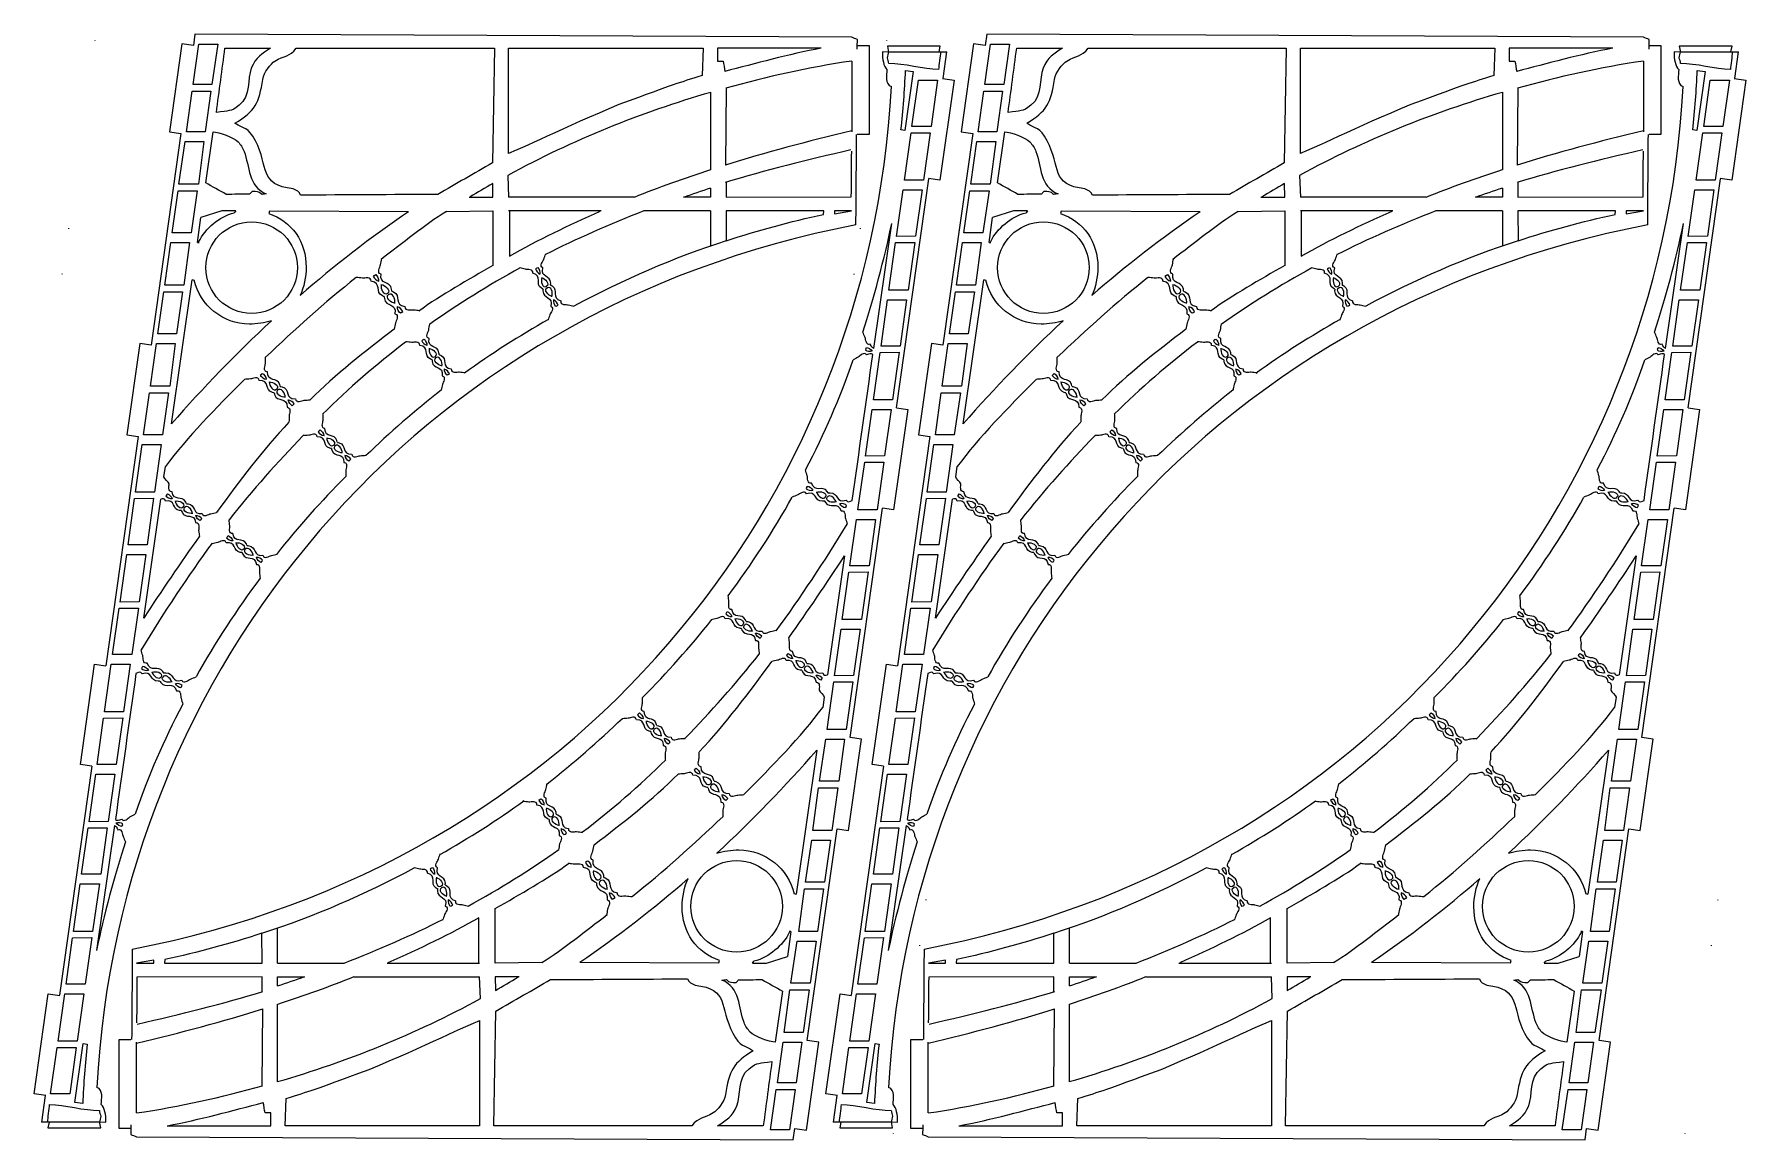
# Model space of a CAD drawing. Extents: x -297 to 143, y -140 to 144.
import ezdxf

# ---------------------------------------------------------------- set-up
doc = ezdxf.new("R2010")
doc.units = 0
doc.header["$MEASUREMENT"] = 0
doc.layers.add('LAYER_1', color=7, linetype='CONTINUOUS')

msp = doc.modelspace()

# ---------------------------------------------------------------- linework, layer by layer
at = {"layer": 'LAYER_1', "color": 1}
for points in [[(-281.2295, 142.0701), (-281.2295, 142.0701), (-281.2394, 141.9966), (-281.2394, 141.9966)], [(-255.9398, 140.6798), (-255.9398, 140.6798), (-258.9106, 141.0973), (-258.9106, 141.0973)], [(-255.5333, 143.5725), (-255.5333, 143.5725), (-255.9415, 140.68), (-255.9415, 140.68)], [(-85.5247, 140.6514), (-85.5247, 140.6514), (-82.5119, 140.6514), (-82.5119, 140.6514)], [(-78.0168, 142.0701), (-78.0168, 142.0701), (-78.0267, 141.9966), (-78.0267, 141.9966)], [(-52.7271, 140.6798), (-52.7271, 140.6798), (-55.6979, 141.0973), (-55.6979, 141.0973)], [(-52.3206, 143.5725), (-52.3206, 143.5725), (-52.7288, 140.68), (-52.7288, 140.68)], [(117.688, 140.6514), (117.688, 140.6514), (120.7008, 140.6514), (120.7008, 140.6514)], [(-94.8144, 139.9878), (-103.0212, 138.397), (-111.8568, 136.0724), (-119.4938, 134.0062)], [(-86.9628, 136.69), (-98.0618, 135.029), (-108.7956, 132.6316), (-119.3038, 129.7422)], [(-86.9628, 136.69), (-86.9628, 136.69), (-86.9628, 118.5484), (-86.9628, 118.5484)], [(-77.4916, 138.9522), (-77.4916, 138.9522), (-79.0987, 139.0209), (-79.0987, 139.0209)], [(-64.5062, 139.0206), (-64.5062, 139.0206), (-62.5622, 139.0208), (-62.5622, 139.0208)], [(-63.5234, 132.2087), (-63.5234, 132.2087), (-62.5622, 139.0208), (-62.5622, 139.0208)], [(108.3983, 139.9878), (100.1915, 138.397), (91.3559, 136.0724), (83.7189, 134.0062)], [(116.2499, 136.69), (105.1509, 135.029), (94.4171, 132.6316), (83.9089, 129.7422)], [(116.2499, 136.69), (116.2499, 136.69), (116.2499, 118.5484), (116.2499, 118.5484)], [(125.7211, 138.9522), (125.7211, 138.9522), (124.114, 139.0209), (124.114, 139.0209)], [(138.7065, 139.0206), (138.7065, 139.0206), (140.6505, 139.0208), (140.6505, 139.0208)], [(139.6893, 132.2087), (139.6893, 132.2087), (140.6505, 139.0208), (140.6505, 139.0208)], [(-74.3163, 119.0499), (-73.7598, 124.0777), (-73.356, 129.1459), (-73.1488, 134.2878)], [(-63.6736, 132.2298), (-63.6736, 132.2298), (-60.7028, 131.8123), (-60.7028, 131.8123)], [(128.8964, 119.0499), (129.4529, 124.0777), (129.8567, 129.1459), (130.0639, 134.2878)], [(139.5391, 132.2298), (139.5391, 132.2298), (142.5099, 131.8123), (142.5099, 131.8123)], [(-271.6017, -91.1763), (-158.8147, -69.7281), (-82.4755, 22.5189), (-76.7633, 130.1193)], [(-123.1778, 128.6806), (-123.1778, 128.6806), (-123.1778, 108.7756), (-123.1778, 108.7756)], [(-119.2196, 129.7652), (-119.2196, 129.7652), (-119.35, 109.9976), (-119.35, 109.9976)], [(-68.389, -91.1763), (44.398, -69.7281), (120.7372, 22.5189), (126.4494, 130.1193)], [(80.0349, 128.6806), (80.0349, 128.6806), (80.0349, 108.7756), (80.0349, 108.7756)], [(83.9931, 129.7652), (83.9931, 129.7652), (83.8627, 109.9976), (83.8627, 109.9976)], [(-86.9628, 118.7496), (-98.3174, 116.1116), (-109.2152, 113.1676), (-119.35, 109.9976)], [(116.2499, 118.7496), (104.8953, 116.1116), (93.9975, 113.1676), (83.8627, 109.9976)], [(-259.1227, 118.1346), (-259.1227, 118.1346), (-266.7918, 63.7848), (-266.7918, 63.7848)], [(-85.8756, 94.667), (-85.8246, 102.4106), (-85.7675, 110.1482), (-85.7075, 117.8827)], [(-55.91, 118.1346), (-55.91, 118.1346), (-63.5791, 63.7848), (-63.5791, 63.7848)], [(117.3371, 94.667), (117.3881, 102.4106), (117.4452, 110.1482), (117.5052, 117.8827)], [(-87.1558, 113.8742), (-98.4736, 111.3292), (-109.247, 108.679), (-119.4126, 105.492)], [(116.0569, 113.8742), (104.7391, 111.3292), (93.9657, 108.679), (83.8001, 105.492)], [(-123.1842, 108.7734), (-129.9904, 106.5598), (-136.5346, 104.2112), (-142.8382, 101.7156)], [(-75.4523, 47.6677), (-75.4523, 47.6677), (-67.1505, 106.5024), (-67.1505, 106.5024)], [(80.0285, 108.7734), (73.2223, 106.5598), (66.6781, 104.2112), (60.3745, 101.7156)], [(127.7604, 47.6677), (127.7604, 47.6677), (136.0622, 106.5024), (136.0622, 106.5024)], [(-179.0924, 105.2408), (-181.035, 104.147), (-182.9708, 103.0248), (-184.8994, 101.874)], [(-142.8236, 101.7214), (-142.8236, 101.7214), (-175.0224, 101.7214), (-175.0224, 101.7214)], [(-142.8236, 101.7214), (-142.8236, 101.7214), (-175.0224, 101.7214), (-175.0224, 101.7214)], [(-123.1778, 104.065), (-125.535, 103.296), (-127.8624, 102.508), (-130.1608, 101.7014)], [(24.1203, 105.2408), (22.1777, 104.147), (20.2419, 103.0248), (18.3133, 101.874)], [(60.3891, 101.7214), (60.3891, 101.7214), (28.1903, 101.7214), (28.1903, 101.7214)], [(60.3891, 101.7214), (60.3891, 101.7214), (28.1903, 101.7214), (28.1903, 101.7214)], [(80.0349, 104.065), (77.6777, 103.296), (75.3503, 102.508), (73.0519, 101.7014)], [(-254.5772, 90.2124), (-252.76, 93.8748), (-249.445, 96.6628), (-245.4338, 97.7754)], [(-248.6344, 98.2236), (-248.6344, 98.2236), (-254.0094, 96.5094), (-254.0094, 96.5094)], [(-245.0184, 98.2236), (-245.0184, 98.2236), (-248.6344, 98.2236), (-248.6344, 98.2236)], [(-245.0184, 98.2236), (-245.0184, 98.2236), (-245.4338, 97.7754), (-245.4338, 97.7754)], [(-236.4062, 98.1962), (-236.4062, 98.1962), (-236.6072, 97.5568), (-236.6072, 97.5568)], [(-200.7144, 97.9828), (-200.7144, 97.9828), (-236.406, 98.1962), (-236.406, 98.1962)], [(-200.7144, 97.9828), (-210.2912, 91.558), (-219.9266, 84.0086), (-228.5542, 76.5546)], [(-191.0054, 98.1196), (-196.7038, 94.511), (-202.1408, 89.9774), (-207.7706, 85.8062)], [(-151.2796, 98.2236), (-151.2796, 98.2236), (-175.0224, 98.2236), (-175.0224, 98.2236)], [(-140.288, 98.2236), (-148.9472, 94.8432), (-157.786, 90.994), (-165.588, 87.0304)], [(-123.1778, 98.2236), (-123.1778, 98.2236), (-140.288, 98.2236), (-140.288, 98.2236)], [(-123.1778, 98.2236), (-123.1778, 98.2236), (-123.1778, 89.2204), (-123.1778, 89.2204)], [(-86.9778, 98.2236), (-86.9778, 98.2236), (-91.4208, 98.2236), (-91.4208, 98.2236)], [(-51.3645, 90.2124), (-49.5473, 93.8748), (-46.2323, 96.6628), (-42.2211, 97.7754)], [(-45.4217, 98.2236), (-45.4217, 98.2236), (-50.7967, 96.5094), (-50.7967, 96.5094)], [(-41.8057, 98.2236), (-41.8057, 98.2236), (-45.4217, 98.2236), (-45.4217, 98.2236)], [(-41.8057, 98.2236), (-41.8057, 98.2236), (-42.2211, 97.7754), (-42.2211, 97.7754)], [(-33.1935, 98.1962), (-33.1935, 98.1962), (-33.3945, 97.5568), (-33.3945, 97.5568)], [(2.4983, 97.9828), (2.4983, 97.9828), (-33.1933, 98.1962), (-33.1933, 98.1962)], [(2.4983, 97.9828), (-7.0785, 91.558), (-16.7139, 84.0086), (-25.3415, 76.5546)], [(12.2073, 98.1196), (6.5089, 94.511), (1.0719, 89.9774), (-4.5579, 85.8062)], [(51.9331, 98.2236), (51.9331, 98.2236), (28.1903, 98.2236), (28.1903, 98.2236)], [(62.9247, 98.2236), (54.2655, 94.8432), (45.4267, 90.994), (37.6247, 87.0304)], [(80.0349, 98.2236), (80.0349, 98.2236), (62.9247, 98.2236), (62.9247, 98.2236)], [(80.0349, 98.2236), (80.0349, 98.2236), (80.0349, 89.2204), (80.0349, 89.2204)], [(116.2349, 98.2236), (116.2349, 98.2236), (111.7919, 98.2236), (111.7919, 98.2236)], [(-287.9904, 93.8178), (-287.9904, 93.8178), (-288.0123, 93.6643), (-288.0123, 93.6643)], [(-85.8812, 94.6306), (-198.6682, 73.1824), (-275.0074, -19.0646), (-280.7196, -126.665)], [(-254.9172, 90.1326), (-254.9172, 90.1326), (-254.0094, 96.5094), (-254.0094, 96.5094)], [(-84.7777, 93.8178), (-84.7777, 93.8178), (-84.7996, 93.6643), (-84.7996, 93.6643)], [(-84.0961, 67.1133), (-81.3669, 75.4843), (-78.4871, 86.2473), (-76.7051, 94.9769)], [(-81.2793, 62.9593), (-81.2793, 62.9593), (-76.7051, 94.9768), (-76.7051, 94.9768)], [(117.3315, 94.6306), (4.5445, 73.1824), (-71.7947, -19.0646), (-77.5069, -126.665)], [(-51.7045, 90.1326), (-51.7045, 90.1326), (-50.7967, 96.5094), (-50.7967, 96.5094)], [(119.1166, 67.1133), (121.8458, 75.4843), (124.7256, 86.2473), (126.5076, 94.9769)], [(121.9334, 62.9593), (121.9334, 62.9593), (126.5076, 94.9768), (126.5076, 94.9768)], [(-254.9172, 90.1326), (-254.9172, 90.1326), (-254.4662, 90.1326), (-254.4662, 90.1326)], [(-119.1468, 90.5716), (-132.7938, 86.1328), (-145.6374, 80.602), (-158.254, 73.7764)], [(-51.7045, 90.1326), (-51.7045, 90.1326), (-51.2535, 90.1326), (-51.2535, 90.1326)], [(84.0659, 90.5716), (70.4189, 86.1328), (57.5753, 80.602), (44.9587, 73.7764)], [(-207.7706, 85.8062), (-207.7706, 85.8062), (-207.534, 85.9798), (-207.534, 85.9798)], [(-179.0364, 84.256), (-185.4868, 80.4926), (-192.1688, 76.791), (-198.1068, 72.5176)], [(-172.0404, 83.6332), (-180.228, 79.1668), (-187.9656, 74.3366), (-195.3206, 69.1104)], [(-4.5579, 85.8062), (-4.5579, 85.8062), (-4.3213, 85.9798), (-4.3213, 85.9798)], [(24.1763, 84.256), (17.7259, 80.4926), (11.0439, 76.791), (5.1059, 72.5176)], [(31.1723, 83.6332), (22.9847, 79.1668), (15.2471, 74.3366), (7.8921, 69.1104)], [(-289.6366, 82.0713), (-289.6366, 82.0713), (-289.6554, 81.9366), (-289.6554, 81.9366)], [(-261.5398, 43.6122), (-261.5398, 43.6122), (-256.279, 80.5658), (-256.279, 80.5658)], [(-255.686, 80.3526), (-255.686, 80.3526), (-256.279, 80.5658), (-256.279, 80.5658)], [(-214.137, 81.1388), (-222.3354, 74.7062), (-229.8864, 67.8208), (-237.4078, 60.6704)], [(-207.7199, 79.3829), (-207.9308, 78.2467), (-207.128, 76.3946), (-206.0364, 77.126)], [(-207.7897, 79.3317), (-206.6427, 79.1911), (-205.1178, 77.8684), (-206.1437, 77.0473)], [(-166.511, 81.1774), (-166.8502, 80.1576), (-166.3471, 78.3491), (-165.2482, 78.8835)], [(-166.5818, 81.1392), (-165.5432, 80.8632), (-164.3073, 79.4502), (-165.3571, 78.8247)], [(-86.4239, 82.0713), (-86.4239, 82.0713), (-86.4427, 81.9366), (-86.4427, 81.9366)], [(-58.3271, 43.6122), (-58.3271, 43.6122), (-53.0663, 80.5658), (-53.0663, 80.5658)], [(-52.4733, 80.3526), (-52.4733, 80.3526), (-53.0663, 80.5658), (-53.0663, 80.5658)], [(-10.9243, 81.1388), (-19.1227, 74.7062), (-26.6737, 67.8208), (-34.1951, 60.6704)], [(-4.5072, 79.3829), (-4.7181, 78.2467), (-3.9153, 76.3946), (-2.8237, 77.126)], [(-4.577, 79.3317), (-3.43, 79.1911), (-1.9051, 77.8684), (-2.931, 77.0473)], [(36.7017, 81.1774), (36.3625, 80.1576), (36.8656, 78.3491), (37.9645, 78.8835)], [(36.6309, 81.1392), (37.6695, 80.8632), (38.9054, 79.4502), (37.8556, 78.8247)], [(-204.1662, 74.5356), (-205.3132, 74.6763), (-206.838, 75.999), (-205.8121, 76.8201)], [(-204.2359, 74.4845), (-204.0251, 75.6207), (-204.8278, 77.4728), (-205.9195, 76.7414)], [(-163.8559, 76.2587), (-164.8945, 76.5347), (-166.1304, 77.9477), (-165.0806, 78.5731)], [(-163.9267, 76.2205), (-163.5875, 77.2402), (-164.0906, 79.0488), (-165.1895, 78.5144)], [(-0.9535, 74.5356), (-2.1005, 74.6763), (-3.6253, 75.999), (-2.5994, 76.8201)], [(-1.0232, 74.4845), (-0.8124, 75.6207), (-1.6151, 77.4728), (-2.7068, 76.7414)], [(39.3568, 76.2587), (38.3182, 76.5347), (37.0823, 77.9477), (38.1321, 78.5731)], [(39.286, 76.2205), (39.6252, 77.2402), (39.1221, 79.0488), (38.0232, 78.5144)], [(-198.1068, 72.5176), (-198.1068, 72.5176), (-197.8188, 72.7288), (-197.8188, 72.7288)], [(-164.8216, 70.3902), (-172.2992, 66.1476), (-179.5006, 61.5414), (-186.3766, 56.6014)], [(5.1059, 72.5176), (5.1059, 72.5176), (5.3939, 72.7288), (5.3939, 72.7288)], [(38.3911, 70.3902), (30.9135, 66.1476), (23.7121, 61.5414), (16.8361, 56.6014)], [(-235.9182, 70.0268), (-244.8708, 61.7366), (-253.3718, 52.9092), (-261.5398, 43.6122)], [(-204.4218, 67.8874), (-211.8728, 62.1108), (-219.3986, 56.3634), (-225.974, 49.7518)], [(-32.7055, 70.0268), (-41.6581, 61.7366), (-50.1591, 52.9092), (-58.3271, 43.6122)], [(-1.2091, 67.8874), (-8.6601, 62.1108), (-16.1859, 56.3634), (-22.7613, 49.7518)], [(-266.7476, 63.7787), (-266.7476, 63.7787), (-269.7184, 64.1962), (-269.7184, 64.1962)], [(-201.465, 64.5848), (-208.9526, 58.8704), (-216.0416, 52.7104), (-222.8108, 46.0674)], [(-195.4016, 62.9929), (-195.5988, 61.9306), (-194.8482, 60.199), (-193.8276, 60.8828)], [(-195.4669, 62.9451), (-194.3944, 62.8136), (-192.9688, 61.5769), (-193.9279, 60.8092)], [(-63.5349, 63.7787), (-63.5349, 63.7787), (-66.5057, 64.1962), (-66.5057, 64.1962)], [(1.7477, 64.5848), (-5.7399, 58.8704), (-12.8289, 52.7104), (-19.5981, 46.0674)], [(7.8111, 62.9929), (7.6139, 61.9306), (8.3645, 60.199), (9.3851, 60.8828)], [(7.7458, 62.9451), (8.8183, 62.8136), (10.2439, 61.5769), (9.2848, 60.8092)], [(-192.079, 58.461), (-193.1514, 58.5925), (-194.5771, 59.8292), (-193.6179, 60.5968)], [(-192.1442, 58.4131), (-191.9471, 59.4754), (-192.6976, 61.2071), (-193.7183, 60.5233)], [(-98.8167, 31.7679), (-93.7271, 41.6543), (-90.2425, 49.4221), (-86.5793, 60.0199)], [(-86.8187, 23.9355), (-85.1039, 36.2564), (-83.2332, 49.0661), (-81.5446, 61.4134)], [(11.1337, 58.461), (10.0613, 58.5925), (8.6356, 59.8292), (9.5948, 60.5968)], [(11.0685, 58.4131), (11.2656, 59.4754), (10.5151, 61.2071), (9.4944, 60.5233)], [(104.396, 31.7679), (109.4856, 41.6543), (112.9702, 49.4221), (116.6334, 60.0199)], [(116.394, 23.9355), (118.1088, 36.2564), (119.9795, 49.0661), (121.6681, 61.4134)], [(-242.8366, 54.985), (-250.1234, 47.6472), (-257.4656, 40.272), (-263.1046, 32.6216)], [(-236.5193, 54.3414), (-235.409, 54.4012), (-233.7418, 53.4048), (-234.5755, 52.4543)], [(-236.4618, 54.4016), (-236.4703, 53.2897), (-235.3981, 51.6703), (-234.4871, 52.5469)], [(-232.3368, 50.3475), (-232.3283, 51.4594), (-233.4005, 53.0789), (-234.3116, 52.2023)], [(-186.3766, 56.6012), (-186.3766, 56.6012), (-186.1444, 56.7716), (-186.1444, 56.7716)], [(-39.6239, 54.985), (-46.9107, 47.6472), (-54.2529, 40.272), (-59.8919, 32.6216)], [(-33.3066, 54.3414), (-32.1963, 54.4012), (-30.5291, 53.4048), (-31.3628, 52.4543)], [(-33.2491, 54.4016), (-33.2576, 53.2897), (-32.1854, 51.6703), (-31.2744, 52.5469)], [(-29.1241, 50.3475), (-29.1156, 51.4594), (-30.1878, 53.0789), (-31.0989, 52.2023)], [(16.8361, 56.6012), (16.8361, 56.6012), (17.0683, 56.7716), (17.0683, 56.7716)], [(-232.2793, 50.4077), (-233.3896, 50.3479), (-235.0568, 51.3443), (-234.2231, 52.2949)], [(-192.3178, 52.2452), (-199.0292, 47.0778), (-205.5646, 41.2626), (-211.6562, 35.4424)], [(-29.0666, 50.4077), (-30.1769, 50.3479), (-31.8441, 51.3443), (-31.0104, 52.2949)], [(10.8949, 52.2452), (4.1835, 47.0778), (-2.3519, 41.2626), (-8.4435, 35.4424)], [(-231.4026, 44.0666), (-238.1582, 36.8032), (-244.1044, 28.9666), (-250.0274, 20.8508)], [(-75.4524, 47.6677), (-75.4524, 47.6677), (-72.5852, 47.2648), (-72.5852, 47.2648)], [(-28.1899, 44.0666), (-34.9455, 36.8032), (-40.8917, 28.9666), (-46.8147, 20.8508)], [(127.7603, 47.6677), (127.7603, 47.6677), (130.6275, 47.2648), (130.6275, 47.2648)], [(-270.1016, 40.3278), (-270.1016, 40.3278), (-278.4034, -18.5072), (-278.4034, -18.5072)], [(-227.8022, 40.5444), (-234.2786, 33.7778), (-240.7862, 26.683), (-246.762, 18.9332)], [(-227.6192, 40.7358), (-227.6192, 40.7358), (-227.8022, 40.5444), (-227.8022, 40.5444)], [(-221.7489, 39.9277), (-220.6851, 39.985), (-219.0875, 39.0302), (-219.8864, 38.1194)], [(-221.6939, 39.9854), (-221.702, 38.92), (-220.6746, 37.3682), (-219.8016, 38.2082)], [(-66.8889, 40.3278), (-66.8889, 40.3278), (-75.1907, -18.5072), (-75.1907, -18.5072)], [(-24.5895, 40.5444), (-31.0659, 33.7778), (-37.5735, 26.683), (-43.5493, 18.9332)], [(-24.4065, 40.7358), (-24.4065, 40.7358), (-24.5895, 40.5444), (-24.5895, 40.5444)], [(-18.5362, 39.9277), (-17.4724, 39.985), (-15.8748, 39.0302), (-16.6737, 38.1194)], [(-18.4812, 39.9854), (-18.4893, 38.92), (-17.4619, 37.3682), (-16.5889, 38.2082)], [(-217.6862, 36.1584), (-218.7501, 36.1012), (-220.3476, 37.0559), (-219.5488, 37.9667)], [(-217.7413, 36.1008), (-217.7331, 37.1662), (-218.7605, 38.7179), (-219.6335, 37.878)], [(-14.4735, 36.1584), (-15.5374, 36.1012), (-17.1349, 37.0559), (-16.3361, 37.9667)], [(-14.5286, 36.1008), (-14.5204, 37.1662), (-15.5478, 38.7179), (-16.4208, 37.878)], [(-263.4832, 29.962), (-263.4832, 29.962), (-263.1046, 32.6216), (-263.1046, 32.6216)], [(-60.2705, 29.962), (-60.2705, 29.962), (-59.8919, 32.6216), (-59.8919, 32.6216)], [(-216.8346, 30.0942), (-223.1184, 23.7034), (-229.1004, 17.1366), (-234.609, 10.0748)], [(-96.0731, 26.0427), (-95.0401, 26.4329), (-93.1619, 25.9905), (-93.6655, 24.8401)], [(-13.6219, 30.0942), (-19.9057, 23.7034), (-25.8877, 17.1366), (-31.3963, 10.0748)], [(107.1396, 26.0427), (108.1726, 26.4329), (110.0508, 25.9905), (109.5472, 24.8401)], [(-268.6426, -6.2798), (-268.6426, -6.2798), (-264.2968, 24.2462), (-264.2968, 24.2462)], [(-260.6492, 23.786), (-259.6042, 23.992), (-257.8884, 23.2712), (-258.5514, 22.2572)], [(-260.603, 23.851), (-260.4616, 22.795), (-259.2264, 21.403), (-258.4796, 22.3574)], [(-256.0974, 20.6246), (-257.1426, 20.4186), (-258.8584, 21.1396), (-258.1954, 22.1534)], [(-256.144, 20.5596), (-256.2852, 21.6158), (-257.5204, 23.0078), (-258.2672, 22.0538)], [(-118.6617, -0.5483), (-112.8237, 7.4799), (-107.0399, 15.9969), (-102.2405, 24.7687)], [(-96.0367, 26.1171), (-95.7109, 25.0615), (-94.2089, 23.8505), (-93.6093, 24.9543)], [(-90.8763, 23.5923), (-91.9093, 23.2023), (-93.7873, 23.6445), (-93.2839, 24.7951)], [(-90.9125, 23.5181), (-91.2381, 24.5737), (-92.7403, 25.7843), (-93.3401, 24.6801)], [(-65.4299, -6.2798), (-65.4299, -6.2798), (-61.0841, 24.2462), (-61.0841, 24.2462)], [(-57.4365, 23.786), (-56.3915, 23.992), (-54.6757, 23.2712), (-55.3387, 22.2572)], [(-57.3903, 23.851), (-57.2489, 22.795), (-56.0137, 21.403), (-55.2669, 22.3574)], [(-52.8847, 20.6246), (-53.9299, 20.4186), (-55.6457, 21.1396), (-54.9827, 22.1534)], [(-52.9313, 20.5596), (-53.0725, 21.6158), (-54.3077, 23.0078), (-55.0545, 22.0538)], [(84.551, -0.5483), (90.389, 7.4799), (96.1728, 15.9969), (100.9722, 24.7687)], [(107.176, 26.1171), (107.5018, 25.0615), (109.0038, 23.8505), (109.6034, 24.9543)], [(112.3364, 23.5923), (111.3034, 23.2023), (109.4254, 23.6445), (109.9288, 24.7951)], [(112.3002, 23.5181), (111.9746, 24.5737), (110.4724, 25.7843), (109.8726, 24.6801)], [(-106.3799, -9.5627), (-100.1137, -1.0237), (-94.0619, 8.1051), (-88.1329, 17.8667)], [(-87.3813, -36.8735), (-87.3813, -36.8735), (-79.0795, 21.9615), (-79.0795, 21.9615)], [(96.8328, -9.5627), (103.099, -1.0237), (109.1508, 8.1051), (115.0798, 17.8667)], [(115.8314, -36.8735), (115.8314, -36.8735), (124.1332, 21.9615), (124.1332, 21.9615)], [(-254.4028, 14.7402), (-259.2972, 7.7502), (-264.0962, 0.8676), (-268.6426, -6.2798)], [(-245.0677, 13.0485), (-244.0224, 13.2546), (-242.3067, 12.5336), (-242.9697, 11.5197)], [(-51.1901, 14.7402), (-56.0845, 7.7502), (-60.8835, 0.8676), (-65.4299, -6.2798)], [(-41.855, 13.0485), (-40.8097, 13.2546), (-39.094, 12.5336), (-39.757, 11.5197)], [(-251.103, 13.017), (-257.3692, 4.478), (-263.421, -4.6508), (-269.35, -14.4124)], [(-245.0213, 13.1133), (-244.8798, 12.0574), (-243.6446, 10.6652), (-242.8983, 11.6195)], [(-240.5159, 9.8871), (-241.5612, 9.681), (-243.277, 10.4019), (-242.614, 11.4159)], [(-240.5624, 9.8222), (-240.7039, 10.8782), (-241.939, 12.2704), (-242.6854, 11.3161)], [(-234.473, 10.0748), (-234.473, 10.0748), (-234.4362, 10.1264), (-234.4362, 10.1264)], [(-103.0801, -11.2859), (-98.1857, -4.2959), (-93.3867, 2.5867), (-88.8403, 9.7341)], [(-88.8403, 9.7341), (-88.8403, 9.7341), (-93.1861, -20.7919), (-93.1861, -20.7919)], [(-47.8903, 13.017), (-54.1565, 4.478), (-60.2083, -4.6508), (-66.1373, -14.4124)], [(-41.8086, 13.1133), (-41.6671, 12.0574), (-40.4319, 10.6652), (-39.6856, 11.6195)], [(-37.3032, 9.8871), (-38.3485, 9.681), (-40.0643, 10.4019), (-39.4013, 11.4159)], [(-37.3497, 9.8222), (-37.4912, 10.8782), (-38.7263, 12.2704), (-39.4727, 11.3161)], [(-31.2603, 10.0748), (-31.2603, 10.0748), (-31.2235, 10.1264), (-31.2235, 10.1264)], [(100.1326, -11.2859), (105.027, -4.2959), (109.826, 2.5867), (114.3724, 9.7341)], [(114.3724, 9.7341), (114.3724, 9.7341), (110.0266, -20.7919), (110.0266, -20.7919)], [(-238.8212, 4.0026), (-244.6592, -4.0256), (-250.443, -12.5426), (-255.2424, -21.3144)], [(-35.6085, 4.0026), (-41.4465, -4.0256), (-47.2303, -12.5426), (-52.0297, -21.3144)], [(-140.6483, -26.6399), (-134.3645, -20.2491), (-128.3825, -13.6823), (-122.8739, -6.6205)], [(-123.0099, -6.6205), (-123.0099, -6.6205), (-123.0467, -6.6721), (-123.0467, -6.6721)], [(-116.967, -6.4328), (-115.9217, -6.2267), (-114.2059, -6.9476), (-114.8689, -7.9616)], [(-116.9205, -6.3679), (-116.779, -7.4239), (-115.5439, -8.8161), (-114.7975, -7.8618)], [(-112.4152, -9.5942), (-113.4605, -9.8003), (-115.1762, -9.0793), (-114.5132, -8.0654)], [(-112.4616, -9.659), (-112.6031, -8.6031), (-113.8383, -7.2109), (-114.5846, -8.1652)], [(62.5644, -26.6399), (68.8482, -20.2491), (74.8302, -13.6823), (80.3388, -6.6205)], [(80.2028, -6.6205), (80.2028, -6.6205), (80.166, -6.6721), (80.166, -6.6721)], [(86.2457, -6.4328), (87.291, -6.2267), (89.0068, -6.9476), (88.3438, -7.9616)], [(86.2922, -6.3679), (86.4337, -7.4239), (87.6688, -8.8161), (88.4152, -7.8618)], [(90.7975, -9.5942), (89.7522, -9.8003), (88.0365, -9.0793), (88.6995, -8.0654)], [(90.7511, -9.659), (90.6096, -8.6031), (89.3744, -7.2109), (88.6281, -8.1652)], [(-129.6807, -37.0901), (-123.2043, -30.3235), (-116.6967, -23.2287), (-110.7209, -15.4789)], [(-126.0803, -40.6123), (-119.3247, -33.3489), (-113.3785, -25.5123), (-107.4555, -17.3965)], [(-101.3855, -17.1703), (-100.3403, -16.9643), (-98.6245, -17.6853), (-99.2875, -18.6991)], [(-101.3389, -17.1053), (-101.1977, -18.1615), (-99.9625, -19.5535), (-99.2157, -18.5995)], [(73.532, -37.0901), (80.0084, -30.3235), (86.516, -23.2287), (92.4918, -15.4789)], [(77.1324, -40.6123), (83.888, -33.3489), (89.8342, -25.5123), (95.7572, -17.3965)], [(101.8272, -17.1703), (102.8724, -16.9643), (104.5882, -17.6853), (103.9252, -18.6991)], [(101.8738, -17.1053), (102.015, -18.1615), (103.2502, -19.5535), (103.997, -18.5995)], [(-270.6642, -20.4812), (-272.379, -32.8021), (-274.2497, -45.6118), (-275.9383, -57.9591)], [(-266.6066, -20.138), (-265.5736, -19.748), (-263.6956, -20.1902), (-264.199, -21.3408)], [(-266.5704, -20.0638), (-266.2448, -21.1194), (-264.7426, -22.33), (-264.1428, -21.2258)], [(-261.4098, -22.5884), (-262.4428, -22.9786), (-264.321, -22.5362), (-263.8174, -21.3858)], [(-261.4462, -22.6628), (-261.772, -21.6072), (-263.274, -20.3962), (-263.8736, -21.5)], [(-96.8337, -20.3317), (-97.8787, -20.5377), (-99.5945, -19.8169), (-98.9315, -18.8029)], [(-96.8799, -20.3967), (-97.0213, -19.3407), (-98.2565, -17.9487), (-99.0033, -18.9031)], [(-67.4515, -20.4812), (-69.1663, -32.8021), (-71.037, -45.6118), (-72.7256, -57.9591)], [(-63.3939, -20.138), (-62.3609, -19.748), (-60.4829, -20.1902), (-60.9863, -21.3408)], [(-63.3577, -20.0638), (-63.0321, -21.1194), (-61.5299, -22.33), (-60.9301, -21.2258)], [(-58.1971, -22.5884), (-59.2301, -22.9786), (-61.1083, -22.5362), (-60.6047, -21.3858)], [(-58.2335, -22.6628), (-58.5593, -21.6072), (-60.0613, -20.3962), (-60.6609, -21.5)], [(106.379, -20.3317), (105.334, -20.5377), (103.6182, -19.8169), (104.2812, -18.8029)], [(106.3328, -20.3967), (106.1914, -19.3407), (104.9562, -17.9487), (104.2094, -18.9031)], [(-258.6662, -28.3136), (-263.7558, -38.2), (-267.2404, -45.9678), (-270.9036, -56.5656)], [(-114.6463, -51.5307), (-107.3595, -44.1929), (-100.0173, -36.8177), (-94.3783, -29.1673)], [(-93.9997, -26.5077), (-93.9997, -26.5077), (-94.3783, -29.1673), (-94.3783, -29.1673)], [(-55.4535, -28.3136), (-60.5431, -38.2), (-64.0277, -45.9678), (-67.6909, -56.5656)], [(88.5664, -51.5307), (95.8532, -44.1929), (103.1954, -36.8177), (108.8344, -29.1673)], [(109.213, -26.5077), (109.213, -26.5077), (108.8344, -29.1673), (108.8344, -29.1673)], [(-165.1651, -48.7909), (-158.4537, -43.6235), (-151.9183, -37.8083), (-145.8267, -31.9881)], [(-139.7967, -32.7041), (-138.7328, -32.6469), (-137.1353, -33.6016), (-137.9341, -34.5124)], [(-139.7416, -32.6465), (-139.7498, -33.7119), (-138.7224, -35.2636), (-137.8494, -34.4237)], [(-135.734, -36.4734), (-136.7978, -36.5307), (-138.3954, -35.5759), (-137.5965, -34.6651)], [(-135.789, -36.5311), (-135.7809, -35.4657), (-136.8083, -33.9139), (-137.6813, -34.7539)], [(38.0476, -48.7909), (44.759, -43.6235), (51.2944, -37.8083), (57.386, -31.9881)], [(63.416, -32.7041), (64.4799, -32.6469), (66.0774, -33.6016), (65.2786, -34.5124)], [(63.4711, -32.6465), (63.4629, -33.7119), (64.4903, -35.2636), (65.3633, -34.4237)], [(67.4787, -36.4734), (66.4149, -36.5307), (64.8173, -35.5759), (65.6162, -34.6651)], [(67.4237, -36.5311), (67.4318, -35.4657), (66.4044, -33.9139), (65.5314, -34.7539)], [(-129.8637, -37.2815), (-129.8637, -37.2815), (-129.6807, -37.0901), (-129.6807, -37.0901)], [(73.349, -37.2815), (73.349, -37.2815), (73.532, -37.0901), (73.532, -37.0901)], [(-282.0305, -44.2134), (-282.0305, -44.2134), (-284.8977, -43.8105), (-284.8977, -43.8105)], [(-156.0179, -61.1305), (-148.5303, -55.4161), (-141.4413, -49.2561), (-134.6721, -42.6131)], [(-121.5647, -66.5725), (-112.6121, -58.2823), (-104.1111, -49.4549), (-95.9431, -40.1579)], [(-95.9431, -40.1579), (-95.9431, -40.1579), (-101.2039, -77.1115), (-101.2039, -77.1115)], [(-78.8178, -44.2134), (-78.8178, -44.2134), (-81.685, -43.8105), (-81.685, -43.8105)], [(47.1948, -61.1305), (54.6824, -55.4161), (61.7714, -49.2561), (68.5406, -42.6131)], [(81.648, -66.5725), (90.6006, -58.2823), (99.1016, -49.4549), (107.2696, -40.1579)], [(107.2696, -40.1579), (107.2696, -40.1579), (102.0088, -77.1115), (102.0088, -77.1115)], [(-282.0306, -44.2134), (-282.0306, -44.2134), (-290.3324, -103.0481), (-290.3324, -103.0481)], [(-153.0611, -64.4331), (-145.6101, -58.6565), (-138.0843, -52.9091), (-131.5089, -46.2975)], [(-125.2036, -46.9534), (-124.0933, -46.8936), (-122.4261, -47.89), (-123.2598, -48.8406)], [(-125.1461, -46.8932), (-125.1546, -48.0051), (-124.0824, -49.6246), (-123.1713, -48.748)], [(-121.0211, -50.9473), (-121.0126, -49.8354), (-122.0848, -48.216), (-122.9958, -49.0926)], [(-78.8179, -44.2134), (-78.8179, -44.2134), (-87.1197, -103.0481), (-87.1197, -103.0481)], [(50.1516, -64.4331), (57.6026, -58.6565), (65.1284, -52.9091), (71.7038, -46.2975)], [(78.0091, -46.9534), (79.1194, -46.8936), (80.7866, -47.89), (79.9529, -48.8406)], [(78.0666, -46.8932), (78.0581, -48.0051), (79.1303, -49.6246), (80.0414, -48.748)], [(82.1916, -50.9473), (82.2001, -49.8354), (81.1279, -48.216), (80.2169, -49.0926)], [(-120.9636, -50.8871), (-122.0739, -50.9469), (-123.7411, -49.9505), (-122.9074, -49)], [(82.2491, -50.8871), (81.1388, -50.9469), (79.4716, -49.9505), (80.3053, -49)], [(-192.6613, -66.9359), (-185.1837, -62.6933), (-177.9823, -58.0871), (-171.1063, -53.1471)], [(-171.1063, -53.1469), (-171.1063, -53.1469), (-171.3385, -53.3173), (-171.3385, -53.3173)], [(-165.3387, -54.9588), (-165.5358, -56.0211), (-164.7853, -57.7528), (-163.7646, -57.069)], [(-165.4039, -55.0067), (-164.3315, -55.1382), (-162.9058, -56.3749), (-163.865, -57.1425)], [(-162.0813, -59.5386), (-161.8841, -58.4763), (-162.6347, -56.7447), (-163.6553, -57.4285)], [(10.5514, -66.9359), (18.029, -62.6933), (25.2304, -58.0871), (32.1064, -53.1471)], [(32.1064, -53.1469), (32.1064, -53.1469), (31.8742, -53.3173), (31.8742, -53.3173)], [(37.874, -54.9588), (37.6769, -56.0211), (38.4274, -57.7528), (39.4481, -57.069)], [(37.8088, -55.0067), (38.8812, -55.1382), (40.3069, -56.3749), (39.3477, -57.1425)], [(41.1314, -59.5386), (41.3286, -58.4763), (40.578, -56.7447), (39.5574, -57.4285)], [(-276.2036, -59.505), (-276.2036, -59.505), (-280.7778, -91.5225), (-280.7778, -91.5225)], [(-162.016, -59.4908), (-163.0885, -59.3593), (-164.5141, -58.1226), (-163.555, -57.3549)], [(-143.3459, -77.6845), (-135.1475, -71.2519), (-127.5965, -64.3665), (-120.0751, -57.2161)], [(-98.3602, -114.6803), (-98.3602, -114.6803), (-90.6911, -60.3305), (-90.6911, -60.3305)], [(-90.7353, -60.3244), (-90.7353, -60.3244), (-87.7645, -60.7419), (-87.7645, -60.7419)], [(-72.9909, -59.505), (-72.9909, -59.505), (-77.5651, -91.5225), (-77.5651, -91.5225)], [(41.1967, -59.4908), (40.1242, -59.3593), (38.6986, -58.1226), (39.6577, -57.3549)], [(59.8668, -77.6845), (68.0652, -71.2519), (75.6162, -64.3665), (83.1376, -57.2161)], [(104.8525, -114.6803), (104.8525, -114.6803), (112.5216, -60.3305), (112.5216, -60.3305)], [(112.4774, -60.3244), (112.4774, -60.3244), (115.4482, -60.7419), (115.4482, -60.7419)], [(-273.3868, -63.659), (-276.116, -72.03), (-278.9958, -82.793), (-280.7778, -91.5226)], [(-185.4425, -80.1789), (-177.2549, -75.7125), (-169.5173, -70.8823), (-162.1623, -65.6561)], [(-70.1741, -63.659), (-72.9033, -72.03), (-75.7831, -82.793), (-77.5651, -91.5226)], [(17.7702, -80.1789), (25.9578, -75.7125), (33.6954, -70.8823), (41.0504, -65.6561)], [(-178.4465, -80.8017), (-171.9961, -77.0383), (-165.3141, -73.3367), (-159.3761, -69.0633)], [(-159.3761, -69.0633), (-159.3761, -69.0633), (-159.6641, -69.2745), (-159.6641, -69.2745)], [(24.7662, -80.8017), (31.2166, -77.0383), (37.8986, -73.3367), (43.8366, -69.0633)], [(43.8366, -69.0633), (43.8366, -69.0633), (43.5486, -69.2745), (43.5486, -69.2745)], [(-238.3361, -87.1173), (-224.6891, -82.6785), (-211.8455, -77.1477), (-199.2289, -70.3221)], [(-193.5562, -72.7662), (-193.8954, -73.7859), (-193.3923, -75.5945), (-192.2934, -75.0601)], [(-193.627, -72.8044), (-192.5884, -73.0804), (-191.3525, -74.4934), (-192.4023, -75.1188)], [(-156.7685, -94.5285), (-147.1917, -88.1037), (-137.5563, -80.5543), (-128.9287, -73.1003)], [(-153.247, -71.0302), (-153.4578, -72.1664), (-152.6551, -74.0185), (-151.5634, -73.2871)], [(-153.3167, -71.0813), (-152.1697, -71.222), (-150.6449, -72.5447), (-151.6708, -73.3658)], [(-149.6932, -75.8774), (-150.8402, -75.7368), (-152.3651, -74.4141), (-151.3392, -73.593)], [(-149.763, -75.9286), (-149.5521, -74.7924), (-150.3549, -72.9403), (-151.4465, -73.6717)], [(-35.1234, -87.1173), (-21.4764, -82.6785), (-8.6328, -77.1477), (3.9838, -70.3221)], [(9.6565, -72.7662), (9.3173, -73.7859), (9.8204, -75.5945), (10.9193, -75.0601)], [(9.5857, -72.8044), (10.6243, -73.0804), (11.8602, -74.4934), (10.8104, -75.1188)], [(46.4442, -94.5285), (56.021, -88.1037), (65.6564, -80.5543), (74.284, -73.1003)], [(49.9657, -71.0302), (49.7549, -72.1664), (50.5576, -74.0185), (51.6493, -73.2871)], [(49.896, -71.0813), (51.043, -71.222), (52.5678, -72.5447), (51.5419, -73.3658)], [(53.5195, -75.8774), (52.3725, -75.7368), (50.8476, -74.4141), (51.8735, -73.593)], [(53.4497, -75.9286), (53.6606, -74.7924), (52.8578, -72.9403), (51.7662, -73.6717)], [(-190.9011, -77.6849), (-191.9397, -77.4089), (-193.1756, -75.9959), (-192.1258, -75.3704)], [(-190.9719, -77.7231), (-190.6327, -76.7033), (-191.1358, -74.8948), (-192.2347, -75.4292)], [(-101.7969, -76.8983), (-101.7969, -76.8983), (-101.2039, -77.1115), (-101.2039, -77.1115)], [(-67.8463, -78.617), (-67.8463, -78.617), (-67.8275, -78.4823), (-67.8275, -78.4823)], [(12.3116, -77.6849), (11.273, -77.4089), (10.0371, -75.9959), (11.0869, -75.3704)], [(12.2408, -77.7231), (12.58, -76.7033), (12.0769, -74.8948), (10.978, -75.4292)], [(101.4158, -76.8983), (101.4158, -76.8983), (102.0088, -77.1115), (102.0088, -77.1115)], [(135.3664, -78.617), (135.3664, -78.617), (135.3852, -78.4823), (135.3852, -78.4823)], [(-166.4775, -94.6653), (-160.7791, -91.0567), (-155.3421, -86.5231), (-149.7123, -82.3519)], [(-149.7123, -82.3519), (-149.7123, -82.3519), (-149.9489, -82.5255), (-149.9489, -82.5255)], [(36.7352, -94.6653), (42.4336, -91.0567), (47.8706, -86.5231), (53.5004, -82.3519)], [(53.5004, -82.3519), (53.5004, -82.3519), (53.2638, -82.5255), (53.2638, -82.5255)], [(-234.3051, -94.7693), (-234.3051, -94.7693), (-234.3051, -85.7661), (-234.3051, -85.7661)], [(-217.1949, -94.7693), (-208.5357, -91.3889), (-199.6969, -87.5397), (-191.8949, -83.5761)], [(-102.9057, -86.7581), (-104.7229, -90.4205), (-108.0379, -93.2085), (-112.0491, -94.3211)], [(-102.5657, -86.6783), (-102.5657, -86.6783), (-103.4735, -93.0551), (-103.4735, -93.0551)], [(-102.5657, -86.6783), (-102.5657, -86.6783), (-103.0167, -86.6783), (-103.0167, -86.6783)], [(-31.0924, -94.7693), (-31.0924, -94.7693), (-31.0924, -85.7661), (-31.0924, -85.7661)], [(-13.9822, -94.7693), (-5.323, -91.3889), (3.5158, -87.5397), (11.3178, -83.5761)], [(100.307, -86.7581), (98.4898, -90.4205), (95.1748, -93.2085), (91.1636, -94.3211)], [(100.647, -86.6783), (100.647, -86.6783), (99.7392, -93.0551), (99.7392, -93.0551)], [(100.647, -86.6783), (100.647, -86.6783), (100.196, -86.6783), (100.196, -86.6783)], [(-271.6073, -91.2127), (-271.6583, -98.9563), (-271.7154, -106.6939), (-271.7754, -114.4284)], [(-69.4925, -90.3635), (-69.4925, -90.3635), (-69.4706, -90.21), (-69.4706, -90.21)], [(-68.3946, -91.2127), (-68.4456, -98.9563), (-68.5027, -106.6939), (-68.5627, -114.4284)], [(133.7202, -90.3635), (133.7202, -90.3635), (133.7421, -90.21), (133.7421, -90.21)], [(-270.5051, -94.7693), (-270.5051, -94.7693), (-266.0621, -94.7693), (-266.0621, -94.7693)], [(-234.3051, -94.7693), (-234.3051, -94.7693), (-217.1949, -94.7693), (-217.1949, -94.7693)], [(-206.2033, -94.7693), (-206.2033, -94.7693), (-182.4605, -94.7693), (-182.4605, -94.7693)], [(-156.7685, -94.5285), (-156.7685, -94.5285), (-121.0769, -94.7419), (-121.0769, -94.7419)], [(-121.0767, -94.7419), (-121.0767, -94.7419), (-120.8757, -94.1025), (-120.8757, -94.1025)], [(-112.4645, -94.7693), (-112.4645, -94.7693), (-112.0491, -94.3211), (-112.0491, -94.3211)], [(-112.4645, -94.7693), (-112.4645, -94.7693), (-108.8485, -94.7693), (-108.8485, -94.7693)], [(-108.8485, -94.7693), (-108.8485, -94.7693), (-103.4735, -93.0551), (-103.4735, -93.0551)], [(-67.2924, -94.7693), (-67.2924, -94.7693), (-62.8494, -94.7693), (-62.8494, -94.7693)], [(-31.0924, -94.7693), (-31.0924, -94.7693), (-13.9822, -94.7693), (-13.9822, -94.7693)], [(-2.9906, -94.7693), (-2.9906, -94.7693), (20.7522, -94.7693), (20.7522, -94.7693)], [(46.4442, -94.5285), (46.4442, -94.5285), (82.1358, -94.7419), (82.1358, -94.7419)], [(82.136, -94.7419), (82.136, -94.7419), (82.337, -94.1025), (82.337, -94.1025)], [(90.7482, -94.7693), (90.7482, -94.7693), (91.1636, -94.3211), (91.1636, -94.3211)], [(90.7482, -94.7693), (90.7482, -94.7693), (94.3642, -94.7693), (94.3642, -94.7693)], [(94.3642, -94.7693), (94.3642, -94.7693), (99.7392, -93.0551), (99.7392, -93.0551)], [(-234.3051, -100.6107), (-231.9479, -99.8417), (-229.6205, -99.0537), (-227.3221, -98.2471)], [(-234.2987, -105.3191), (-227.4925, -103.1055), (-220.9483, -100.7569), (-214.6447, -98.2613)], [(-214.6593, -98.2671), (-214.6593, -98.2671), (-182.4605, -98.2671), (-182.4605, -98.2671)], [(-214.6593, -98.2671), (-214.6593, -98.2671), (-182.4605, -98.2671), (-182.4605, -98.2671)], [(-178.3905, -101.7865), (-176.4479, -100.6927), (-174.5121, -99.5705), (-172.5835, -98.4197)], [(-31.0924, -100.6107), (-28.7352, -99.8417), (-26.4078, -99.0537), (-24.1094, -98.2471)], [(-31.086, -105.3191), (-24.2798, -103.1055), (-17.7356, -100.7569), (-11.432, -98.2613)], [(-11.4466, -98.2671), (-11.4466, -98.2671), (20.7522, -98.2671), (20.7522, -98.2671)], [(-11.4466, -98.2671), (-11.4466, -98.2671), (20.7522, -98.2671), (20.7522, -98.2671)], [(24.8222, -101.7865), (26.7648, -100.6927), (28.7006, -99.5705), (30.6292, -98.4197)], [(-270.3271, -110.4199), (-259.0093, -107.8749), (-248.2359, -105.2247), (-238.0703, -102.0377)], [(-234.3051, -125.2263), (-234.3051, -125.2263), (-234.3051, -105.3213), (-234.3051, -105.3213)], [(-67.1144, -110.4199), (-55.7966, -107.8749), (-45.0232, -105.2247), (-34.8576, -102.0377)], [(-31.0924, -125.2263), (-31.0924, -125.2263), (-31.0924, -105.3213), (-31.0924, -105.3213)], [(-270.5201, -115.2953), (-259.1655, -112.6573), (-248.2677, -109.7133), (-238.1329, -106.5433)], [(-238.2633, -126.3109), (-238.2633, -126.3109), (-238.1329, -106.5433), (-238.1329, -106.5433)], [(-67.3074, -115.2953), (-55.9528, -112.6573), (-45.055, -109.7133), (-34.9202, -106.5433)], [(-35.0506, -126.3109), (-35.0506, -126.3109), (-34.9202, -106.5433), (-34.9202, -106.5433)], [(-283.1666, -115.5956), (-283.7231, -120.6234), (-284.1269, -125.6916), (-284.3341, -130.8335)], [(-270.5201, -133.2357), (-270.5201, -133.2357), (-270.5201, -115.0941), (-270.5201, -115.0941)], [(-79.9539, -115.5956), (-80.5104, -120.6234), (-80.9142, -125.6916), (-81.1214, -130.8335)], [(-67.3074, -133.2357), (-67.3074, -133.2357), (-67.3074, -115.0941), (-67.3074, -115.0941)], [(-270.5201, -133.2357), (-259.4211, -131.5747), (-248.6873, -129.1773), (-238.1791, -126.2879)], [(-67.3074, -133.2357), (-56.2084, -131.5747), (-45.4746, -129.1773), (-34.9664, -126.2879)], [(-293.8093, -128.7755), (-293.8093, -128.7755), (-296.7801, -128.358), (-296.7801, -128.358)], [(-293.9595, -128.7544), (-293.9595, -128.7544), (-294.9207, -135.5665), (-294.9207, -135.5665)], [(-262.6685, -136.5335), (-254.4617, -134.9427), (-245.6261, -132.6181), (-237.9891, -130.5519)], [(-90.5966, -128.7755), (-90.5966, -128.7755), (-93.5674, -128.358), (-93.5674, -128.358)], [(-90.7468, -128.7544), (-90.7468, -128.7544), (-91.708, -135.5665), (-91.708, -135.5665)], [(-59.4558, -136.5335), (-51.249, -134.9427), (-42.4134, -132.6181), (-34.7764, -130.5519)], [(-292.9767, -135.5663), (-292.9767, -135.5663), (-294.9207, -135.5665), (-294.9207, -135.5665)], [(-279.9913, -135.4979), (-279.9913, -135.4979), (-278.3842, -135.5666), (-278.3842, -135.5666)], [(-89.764, -135.5663), (-89.764, -135.5663), (-91.708, -135.5665), (-91.708, -135.5665)], [(-76.7786, -135.4979), (-76.7786, -135.4979), (-75.1715, -135.5666), (-75.1715, -135.5666)], [(-271.9582, -137.1971), (-271.9582, -137.1971), (-274.971, -137.1971), (-274.971, -137.1971)], [(-101.9496, -140.1182), (-101.9496, -140.1182), (-101.5414, -137.2257), (-101.5414, -137.2257)], [(-101.5431, -137.2255), (-101.5431, -137.2255), (-98.5723, -137.643), (-98.5723, -137.643)], [(-76.2534, -138.6158), (-76.2534, -138.6158), (-76.2435, -138.5423), (-76.2435, -138.5423)], [(-68.7455, -137.1971), (-68.7455, -137.1971), (-71.7583, -137.1971), (-71.7583, -137.1971)], [(101.2631, -140.1182), (101.2631, -140.1182), (101.6713, -137.2257), (101.6713, -137.2257)], [(101.6696, -137.2255), (101.6696, -137.2255), (104.6404, -137.643), (104.6404, -137.643)], [(126.9593, -138.6158), (126.9593, -138.6158), (126.9692, -138.5423), (126.9692, -138.5423)]]:
    msp.add_open_spline(points, degree=3, dxfattribs=at)
for points, knots in [([(-258.9106, 141.0973), (-258.9106, 141.0973), (-262.0795, 118.5501), (-262.0795, 118.5501), (-262.0795, 118.5501), (-262.0795, 118.5501), (-259.1227, 118.1346), (-259.1227, 118.1346)], [0, 0, 0, 0, 0.33333333, 0.33333333, 0.33333333, 0.33333333, 1, 1, 1, 1]), ([(-85.5317, 139.7841), (-85.5252, 140.5908), (-85.5185, 141.3974), (-85.5119, 142.2041), (-85.5119, 142.2041), (-85.9866, 142.4153), (-86.4616, 142.5998), (-86.9364, 142.7845), (-86.9364, 142.7845), (-86.9364, 142.7845), (-255.5335, 143.5718), (-255.5335, 143.5718)], [0, 0, 0, 0, 0.25, 0.25, 0.25, 0.25, 0.5, 0.5, 0.5, 0.5, 1, 1, 1, 1]), ([(-82.5119, 140.6514), (-82.5119, 140.6514), (-82.5119, 117.8826), (-82.5119, 117.8826), (-82.5119, 117.8826), (-82.5119, 117.8826), (-85.5317, 117.8826), (-85.5317, 117.8826)], [0, 0, 0, 0, 0.33333333, 0.33333333, 0.33333333, 0.33333333, 1, 1, 1, 1]), ([(-55.6979, 141.0973), (-55.6979, 141.0973), (-58.8668, 118.5501), (-58.8668, 118.5501), (-58.8668, 118.5501), (-58.8668, 118.5501), (-55.91, 118.1346), (-55.91, 118.1346)], [0, 0, 0, 0, 0.33333333, 0.33333333, 0.33333333, 0.33333333, 1, 1, 1, 1]), ([(117.681, 139.7841), (117.6875, 140.5908), (117.6942, 141.3974), (117.7008, 142.2041), (117.7008, 142.2041), (117.2261, 142.4153), (116.7511, 142.5998), (116.2763, 142.7845), (116.2763, 142.7845), (116.2763, 142.7845), (-52.3208, 143.5718), (-52.3208, 143.5718)], [0, 0, 0, 0, 0.25, 0.25, 0.25, 0.25, 0.5, 0.5, 0.5, 0.5, 1, 1, 1, 1]), ([(120.7008, 140.6514), (120.7008, 140.6514), (120.7008, 117.8826), (120.7008, 117.8826), (120.7008, 117.8826), (120.7008, 117.8826), (117.681, 117.8826), (117.681, 117.8826)], [0, 0, 0, 0, 0.33333333, 0.33333333, 0.33333333, 0.33333333, 1, 1, 1, 1]), ([(-244.166, 125.3454), (-241.1056, 127.7326), (-242.1555, 132.072), (-241.066, 134.8696), (-241.066, 134.8696), (-239.9765, 137.6673), (-238.2694, 138.5369), (-236.106, 139.9879), (-236.106, 139.9879), (-240.0106, 139.9879), (-243.9153, 139.9879), (-247.82, 139.9879), (-247.82, 139.9879), (-248.5587, 134.5003), (-249.2975, 129.0126), (-250.0362, 123.4986), (-250.0362, 123.4986), (-246.7383, 124.0526), (-246.4508, 123.5631), (-244.166, 125.3454)], [0, 0, 0, 0, 0.16666667, 0.16666667, 0.16666667, 0.16666667, 0.33333333, 0.33333333, 0.33333333, 0.33333333, 0.5, 0.5, 0.5, 0.5, 0.66666667, 0.66666667, 0.66666667, 0.66666667, 1, 1, 1, 1]), ([(-178.6705, 139.9878), (-178.6705, 139.9878), (-229.5102, 139.9878), (-229.5102, 139.9878), (-229.5102, 139.9878), (-231.1723, 137.6661), (-232.6039, 138.2429), (-234.9979, 136.6901), (-234.9979, 136.6901), (-236.0245, 136.0242), (-237.8797, 133.8364), (-238.1375, 131.9939), (-238.1375, 131.9939), (-238.9667, 126.0681), (-240.1426, 123.6832), (-245.2609, 120.7547), (-245.2609, 120.7547), (-242.9392, 119.1454), (-241.9426, 119.88), (-240.0106, 116.2169), (-240.0106, 116.2169), (-236.4805, 109.5237), (-239.1928, 104.8458), (-230.3017, 103.9224), (-230.3017, 103.9224), (-229.3255, 103.4211), (-228.7187, 103.3156), (-228.4021, 102.2602), (-228.4021, 102.2602), (-216.6881, 102.3394), (-204.9477, 102.4185), (-193.2072, 102.4713), (-193.2072, 102.4713), (-188.5374, 105.1624), (-183.8676, 107.8534), (-179.1715, 110.5445), (-179.1715, 110.5445), (-179.1715, 110.5445), (-178.6705, 139.9878), (-178.6705, 139.9878)], [0, 0, 0, 0, 0.09090909, 0.09090909, 0.09090909, 0.09090909, 0.18181818, 0.18181818, 0.18181818, 0.18181818, 0.27272727, 0.27272727, 0.27272727, 0.27272727, 0.36363636, 0.36363636, 0.36363636, 0.36363636, 0.45454545, 0.45454545, 0.45454545, 0.45454545, 0.54545455, 0.54545455, 0.54545455, 0.54545455, 0.63636364, 0.63636364, 0.63636364, 0.63636364, 0.72727273, 0.72727273, 0.72727273, 0.72727273, 0.81818182, 0.81818182, 0.81818182, 0.81818182, 1, 1, 1, 1]), ([(-125.0863, 139.9878), (-125.0863, 139.9878), (-175.0225, 139.9878), (-175.0225, 139.9878), (-175.0225, 139.9878), (-175.0225, 139.9878), (-175.0224, 112.9822), (-175.0224, 112.9822), (-175.0224, 112.9822), (-172.4632, 113.8793), (-160.6242, 119.673), (-146.694, 125.53), (-146.694, 125.53), (-131.6821, 131.0177), (-131.6821, 131.0177), (-125.3765, 132.9701), (-125.3765, 132.9701), (-125.3765, 132.9701), (-125.0863, 139.9878), (-125.0863, 139.9878)], [0, 0, 0, 0, 0.16666667, 0.16666667, 0.16666667, 0.16666667, 0.33333333, 0.33333333, 0.33333333, 0.33333333, 0.5, 0.5, 0.5, 0.5, 0.66666667, 0.66666667, 0.66666667, 0.66666667, 1, 1, 1, 1]), ([(-94.8144, 139.9878), (-101.3046, 139.9878), (-114.9552, 139.9878), (-121.419, 139.9878), (-121.419, 139.9878), (-121.419, 139.1436), (-121.419, 137.5606), (-121.419, 136.69), (-121.419, 136.69), (-120.9442, 136.69), (-120.4428, 136.69), (-119.9416, 136.69), (-119.9416, 136.69), (-119.836, 135.9776), (-119.6256, 134.745), (-119.4938, 134.0062)], [0, 0, 0, 0, 0.2, 0.2, 0.2, 0.2, 0.4, 0.4, 0.4, 0.4, 0.6, 0.6, 0.6, 0.6, 1, 1, 1, 1]), ([(-79.0987, 139.0208), (-79.0907, 137.1004), (-78.8227, 135.3439), (-77.924, 134.5516), (-77.924, 134.5516), (-77.9241, 132.9422), (-78.5572, 130.8581), (-76.7633, 130.1192)], [0, 0, 0, 0, 0.33333333, 0.33333333, 0.33333333, 0.33333333, 1, 1, 1, 1]), ([(-64.5062, 139.0206), (-64.5062, 139.0206), (-64.2279, 140.5088), (-64.2279, 140.5088), (-64.2279, 140.5088), (-64.2279, 140.5088), (-77.7658, 140.5088), (-77.7658, 140.5088), (-77.7658, 140.5088), (-77.7658, 140.5088), (-77.4916, 138.9522), (-77.4916, 138.9522)], [0, 0, 0, 0, 0.25, 0.25, 0.25, 0.25, 0.5, 0.5, 0.5, 0.5, 1, 1, 1, 1]), ([(-40.9533, 125.3454), (-37.8929, 127.7326), (-38.9428, 132.072), (-37.8533, 134.8696), (-37.8533, 134.8696), (-36.7638, 137.6673), (-35.0567, 138.5369), (-32.8933, 139.9879), (-32.8933, 139.9879), (-36.7979, 139.9879), (-40.7026, 139.9879), (-44.6073, 139.9879), (-44.6073, 139.9879), (-45.346, 134.5003), (-46.0848, 129.0126), (-46.8235, 123.4986), (-46.8235, 123.4986), (-43.5256, 124.0526), (-43.2381, 123.5631), (-40.9533, 125.3454)], [0, 0, 0, 0, 0.16666667, 0.16666667, 0.16666667, 0.16666667, 0.33333333, 0.33333333, 0.33333333, 0.33333333, 0.5, 0.5, 0.5, 0.5, 0.66666667, 0.66666667, 0.66666667, 0.66666667, 1, 1, 1, 1]), ([(24.5422, 139.9878), (24.5422, 139.9878), (-26.2975, 139.9878), (-26.2975, 139.9878), (-26.2975, 139.9878), (-27.9596, 137.6661), (-29.3912, 138.2429), (-31.7852, 136.6901), (-31.7852, 136.6901), (-32.8118, 136.0242), (-34.667, 133.8364), (-34.9248, 131.9939), (-34.9248, 131.9939), (-35.754, 126.0681), (-36.9299, 123.6832), (-42.0482, 120.7547), (-42.0482, 120.7547), (-39.7265, 119.1454), (-38.7299, 119.88), (-36.7979, 116.2169), (-36.7979, 116.2169), (-33.2678, 109.5237), (-35.9801, 104.8458), (-27.089, 103.9224), (-27.089, 103.9224), (-26.1128, 103.4211), (-25.506, 103.3156), (-25.1894, 102.2602), (-25.1894, 102.2602), (-13.4754, 102.3394), (-1.735, 102.4185), (10.0055, 102.4713), (10.0055, 102.4713), (14.6753, 105.1624), (19.3451, 107.8534), (24.0412, 110.5445), (24.0412, 110.5445), (24.0412, 110.5445), (24.5422, 139.9878), (24.5422, 139.9878)], [0, 0, 0, 0, 0.09090909, 0.09090909, 0.09090909, 0.09090909, 0.18181818, 0.18181818, 0.18181818, 0.18181818, 0.27272727, 0.27272727, 0.27272727, 0.27272727, 0.36363636, 0.36363636, 0.36363636, 0.36363636, 0.45454545, 0.45454545, 0.45454545, 0.45454545, 0.54545455, 0.54545455, 0.54545455, 0.54545455, 0.63636364, 0.63636364, 0.63636364, 0.63636364, 0.72727273, 0.72727273, 0.72727273, 0.72727273, 0.81818182, 0.81818182, 0.81818182, 0.81818182, 1, 1, 1, 1]), ([(78.1264, 139.9878), (78.1264, 139.9878), (28.1902, 139.9878), (28.1902, 139.9878), (28.1902, 139.9878), (28.1902, 139.9878), (28.1903, 112.9822), (28.1903, 112.9822), (28.1903, 112.9822), (30.7495, 113.8793), (42.5885, 119.673), (56.5187, 125.53), (56.5187, 125.53), (71.5306, 131.0177), (71.5306, 131.0177), (77.8362, 132.9701), (77.8362, 132.9701), (77.8362, 132.9701), (78.1264, 139.9878), (78.1264, 139.9878)], [0, 0, 0, 0, 0.16666667, 0.16666667, 0.16666667, 0.16666667, 0.33333333, 0.33333333, 0.33333333, 0.33333333, 0.5, 0.5, 0.5, 0.5, 0.66666667, 0.66666667, 0.66666667, 0.66666667, 1, 1, 1, 1]), ([(108.3983, 139.9878), (101.9081, 139.9878), (88.2575, 139.9878), (81.7937, 139.9878), (81.7937, 139.9878), (81.7937, 139.1436), (81.7937, 137.5606), (81.7937, 136.69), (81.7937, 136.69), (82.2685, 136.69), (82.7699, 136.69), (83.2711, 136.69), (83.2711, 136.69), (83.3767, 135.9776), (83.5871, 134.745), (83.7189, 134.0062)], [0, 0, 0, 0, 0.2, 0.2, 0.2, 0.2, 0.4, 0.4, 0.4, 0.4, 0.6, 0.6, 0.6, 0.6, 1, 1, 1, 1]), ([(124.114, 139.0208), (124.122, 137.1004), (124.39, 135.3439), (125.2887, 134.5516), (125.2887, 134.5516), (125.2886, 132.9422), (124.6555, 130.8581), (126.4494, 130.1192)], [0, 0, 0, 0, 0.33333333, 0.33333333, 0.33333333, 0.33333333, 1, 1, 1, 1]), ([(138.7065, 139.0206), (138.7065, 139.0206), (138.9848, 140.5088), (138.9848, 140.5088), (138.9848, 140.5088), (138.9848, 140.5088), (125.4469, 140.5088), (125.4469, 140.5088), (125.4469, 140.5088), (125.4469, 140.5088), (125.7211, 138.9522), (125.7211, 138.9522)], [0, 0, 0, 0, 0.25, 0.25, 0.25, 0.25, 0.5, 0.5, 0.5, 0.5, 1, 1, 1, 1]), ([(-73.1489, 134.2879), (-73.1489, 134.2879), (-71.1493, 134.0033), (-71.1493, 134.0033), (-71.1493, 134.0033), (-71.1493, 134.0033), (-73.3009, 118.8899), (-73.3009, 118.8899), (-73.3009, 118.8899), (-73.3009, 118.8899), (-74.3217, 119.0031), (-74.3217, 119.0031)], [0, 0, 0, 0, 0.25, 0.25, 0.25, 0.25, 0.5, 0.5, 0.5, 0.5, 1, 1, 1, 1]), ([(-60.7028, 131.8123), (-60.7028, 131.8123), (-64.3158, 106.104), (-64.3158, 106.104), (-64.3158, 106.104), (-64.3158, 106.104), (-67.2866, 106.5216), (-67.2866, 106.5216)], [0, 0, 0, 0, 0.33333333, 0.33333333, 0.33333333, 0.33333333, 1, 1, 1, 1]), ([(130.0638, 134.2879), (130.0638, 134.2879), (132.0634, 134.0033), (132.0634, 134.0033), (132.0634, 134.0033), (132.0634, 134.0033), (129.9118, 118.8899), (129.9118, 118.8899), (129.9118, 118.8899), (129.9118, 118.8899), (128.891, 119.0031), (128.891, 119.0031)], [0, 0, 0, 0, 0.25, 0.25, 0.25, 0.25, 0.5, 0.5, 0.5, 0.5, 1, 1, 1, 1]), ([(142.5099, 131.8123), (142.5099, 131.8123), (138.8969, 106.104), (138.8969, 106.104), (138.8969, 106.104), (138.8969, 106.104), (135.9261, 106.5216), (135.9261, 106.5216)], [0, 0, 0, 0, 0.33333333, 0.33333333, 0.33333333, 0.33333333, 1, 1, 1, 1]), ([(-123.154, 128.658), (-141.1666, 123.4548), (-158.475, 116.444), (-175.2512, 107.3618), (-175.2512, 107.3618), (-175.2512, 107.3618), (-175.0224, 101.7214), (-175.0224, 101.7214)], [0, 0, 0, 0, 0.33333333, 0.33333333, 0.33333333, 0.33333333, 1, 1, 1, 1]), ([(80.0587, 128.658), (62.0461, 123.4548), (44.7377, 116.444), (27.9615, 107.3618), (27.9615, 107.3618), (27.9615, 107.3618), (28.1903, 101.7214), (28.1903, 101.7214)], [0, 0, 0, 0, 0.33333333, 0.33333333, 0.33333333, 0.33333333, 1, 1, 1, 1]), ([(-237.2141, 102.6296), (-241.8956, 104.3986), (-241.5116, 109.8142), (-242.8941, 113.502), (-242.8941, 113.502), (-243.2522, 114.4572), (-243.8215, 115.254), (-244.443, 115.9266), (-244.443, 115.9266), (-245.5489, 117.1239), (-249.4506, 118.4748), (-250.8719, 118.5488), (-250.8719, 118.5488), (-250.8719, 118.5488), (-252.7393, 105.4314), (-252.7393, 105.4314), (-252.7393, 105.4314), (-251.1299, 104.4552), (-249.1655, 103.4739), (-247.5298, 102.4713), (-247.5298, 102.4713), (-245.5247, 102.4977), (-243.4932, 102.4977), (-241.4617, 102.4977), (-241.4617, 102.4977), (-241.277, 102.7351), (-241.066, 102.9726), (-240.8549, 103.21), (-240.8549, 103.21), (-239.6677, 103.21), (-239.1928, 103.3156), (-238.3485, 102.4713), (-238.3485, 102.4713), (-237.9792, 102.5241), (-237.6098, 102.5768), (-237.2141, 102.6296)], [0, 0, 0, 0, 0.1, 0.1, 0.1, 0.1, 0.2, 0.2, 0.2, 0.2, 0.3, 0.3, 0.3, 0.3, 0.4, 0.4, 0.4, 0.4, 0.5, 0.5, 0.5, 0.5, 0.6, 0.6, 0.6, 0.6, 0.7, 0.7, 0.7, 0.7, 0.8, 0.8, 0.8, 0.8, 1, 1, 1, 1]), ([(-34.0014, 102.6296), (-38.6829, 104.3986), (-38.2989, 109.8142), (-39.6814, 113.502), (-39.6814, 113.502), (-40.0395, 114.4572), (-40.6088, 115.254), (-41.2303, 115.9266), (-41.2303, 115.9266), (-42.3362, 117.1239), (-46.2379, 118.4748), (-47.6592, 118.5488), (-47.6592, 118.5488), (-47.6592, 118.5488), (-49.5266, 105.4314), (-49.5266, 105.4314), (-49.5266, 105.4314), (-47.9172, 104.4552), (-45.9528, 103.4739), (-44.3171, 102.4713), (-44.3171, 102.4713), (-42.312, 102.4977), (-40.2805, 102.4977), (-38.249, 102.4977), (-38.249, 102.4977), (-38.0643, 102.7351), (-37.8533, 102.9726), (-37.6422, 103.21), (-37.6422, 103.21), (-36.455, 103.21), (-35.9801, 103.3156), (-35.1358, 102.4713), (-35.1358, 102.4713), (-34.7665, 102.5241), (-34.3971, 102.5768), (-34.0014, 102.6296)], [0, 0, 0, 0, 0.1, 0.1, 0.1, 0.1, 0.2, 0.2, 0.2, 0.2, 0.3, 0.3, 0.3, 0.3, 0.4, 0.4, 0.4, 0.4, 0.5, 0.5, 0.5, 0.5, 0.6, 0.6, 0.6, 0.6, 0.7, 0.7, 0.7, 0.7, 0.8, 0.8, 0.8, 0.8, 1, 1, 1, 1]), ([(-119.2197, 105.5525), (-119.2197, 105.5525), (-119.2197, 101.7215), (-119.2197, 101.7215), (-119.2197, 101.7215), (-119.2197, 101.7215), (-87.0684, 101.8117), (-87.0684, 101.8117), (-87.0684, 101.8117), (-87.0421, 105.7428), (-87.0157, 109.6739), (-86.9629, 113.6049)], [0, 0, 0, 0, 0.25, 0.25, 0.25, 0.25, 0.5, 0.5, 0.5, 0.5, 1, 1, 1, 1]), ([(83.993, 105.5525), (83.993, 105.5525), (83.993, 101.7215), (83.993, 101.7215), (83.993, 101.7215), (83.993, 101.7215), (116.1443, 101.8117), (116.1443, 101.8117), (116.1443, 101.8117), (116.1706, 105.7428), (116.197, 109.6739), (116.2498, 113.6049)], [0, 0, 0, 0, 0.25, 0.25, 0.25, 0.25, 0.5, 0.5, 0.5, 0.5, 1, 1, 1, 1]), ([(-185.155, 101.7214), (-185.155, 101.7214), (-179.0354, 101.7214), (-179.0354, 101.7214), (-179.0354, 101.7214), (-179.0354, 101.7214), (-179.0924, 105.2408), (-179.0924, 105.2408)], [0, 0, 0, 0, 0.33333333, 0.33333333, 0.33333333, 0.33333333, 1, 1, 1, 1]), ([(-123.1778, 104.065), (-123.1778, 104.065), (-123.1778, 101.7214), (-123.1778, 101.7214), (-123.1778, 101.7214), (-123.1778, 101.7214), (-130.1038, 101.7214), (-130.1038, 101.7214)], [0, 0, 0, 0, 0.33333333, 0.33333333, 0.33333333, 0.33333333, 1, 1, 1, 1]), ([(18.0577, 101.7214), (18.0577, 101.7214), (24.1773, 101.7214), (24.1773, 101.7214), (24.1773, 101.7214), (24.1773, 101.7214), (24.1203, 105.2408), (24.1203, 105.2408)], [0, 0, 0, 0, 0.33333333, 0.33333333, 0.33333333, 0.33333333, 1, 1, 1, 1]), ([(80.0349, 104.065), (80.0349, 104.065), (80.0349, 101.7214), (80.0349, 101.7214), (80.0349, 101.7214), (80.0349, 101.7214), (73.1089, 101.7214), (73.1089, 101.7214)], [0, 0, 0, 0, 0.33333333, 0.33333333, 0.33333333, 0.33333333, 1, 1, 1, 1]), ([(-236.6072, 97.5568), (-230.7054, 95.7024), (-226.9864, 90.2678), (-226.9864, 83.7538), (-226.9864, 83.7538), (-226.9864, 81.4028), (-227.564, 78.52), (-228.5542, 76.5546)], [0, 0, 0, 0, 0.33333333, 0.33333333, 0.33333333, 0.33333333, 1, 1, 1, 1]), ([(-191.0054, 98.1196), (-191.0054, 98.1196), (-179.0354, 98.2236), (-179.0354, 98.2236), (-179.0354, 98.2236), (-179.0354, 98.2236), (-179.0364, 84.256), (-179.0364, 84.256)], [0, 0, 0, 0, 0.33333333, 0.33333333, 0.33333333, 0.33333333, 1, 1, 1, 1]), ([(-174.8116, 98.2236), (-174.8116, 98.2236), (-151.494, 98.1308), (-151.494, 98.1308), (-151.494, 98.1308), (-159.662, 94.5934), (-167.4166, 90.7808), (-174.8116, 86.6638), (-174.8116, 86.6638), (-174.8116, 86.6638), (-174.8116, 98.2236), (-174.8116, 98.2236)], [0, 0, 0, 0, 0.25, 0.25, 0.25, 0.25, 0.5, 0.5, 0.5, 0.5, 1, 1, 1, 1]), ([(-94.1398, 98.2236), (-94.1398, 98.2236), (-94.2, 97.3314), (-94.2, 97.3314), (-94.2, 97.3314), (-102.7032, 95.5002), (-111.0266, 93.2382), (-119.1468, 90.5716), (-119.1468, 90.5716), (-119.1468, 90.5716), (-119.2196, 98.2236), (-119.2196, 98.2236), (-119.2196, 98.2236), (-119.2196, 98.2236), (-94.1398, 98.2236), (-94.1398, 98.2236)], [0, 0, 0, 0, 0.2, 0.2, 0.2, 0.2, 0.4, 0.4, 0.4, 0.4, 0.6, 0.6, 0.6, 0.6, 1, 1, 1, 1]), ([(-91.4208, 98.2236), (-91.4208, 98.2236), (-91.41, 97.4466), (-91.41, 97.4466), (-91.41, 97.4466), (-91.41, 97.4466), (-86.9778, 98.2236), (-86.9778, 98.2236)], [0, 0, 0, 0, 0.33333333, 0.33333333, 0.33333333, 0.33333333, 1, 1, 1, 1]), ([(-33.3945, 97.5568), (-27.4927, 95.7024), (-23.7737, 90.2678), (-23.7737, 83.7538), (-23.7737, 83.7538), (-23.7737, 81.4028), (-24.3513, 78.52), (-25.3415, 76.5546)], [0, 0, 0, 0, 0.33333333, 0.33333333, 0.33333333, 0.33333333, 1, 1, 1, 1]), ([(12.2073, 98.1196), (12.2073, 98.1196), (24.1773, 98.2236), (24.1773, 98.2236), (24.1773, 98.2236), (24.1773, 98.2236), (24.1763, 84.256), (24.1763, 84.256)], [0, 0, 0, 0, 0.33333333, 0.33333333, 0.33333333, 0.33333333, 1, 1, 1, 1]), ([(28.4011, 98.2236), (28.4011, 98.2236), (51.7187, 98.1308), (51.7187, 98.1308), (51.7187, 98.1308), (43.5507, 94.5934), (35.7961, 90.7808), (28.4011, 86.6638), (28.4011, 86.6638), (28.4011, 86.6638), (28.4011, 98.2236), (28.4011, 98.2236)], [0, 0, 0, 0, 0.25, 0.25, 0.25, 0.25, 0.5, 0.5, 0.5, 0.5, 1, 1, 1, 1]), ([(109.0729, 98.2236), (109.0729, 98.2236), (109.0127, 97.3314), (109.0127, 97.3314), (109.0127, 97.3314), (100.5095, 95.5002), (92.1861, 93.2382), (84.0659, 90.5716), (84.0659, 90.5716), (84.0659, 90.5716), (83.9931, 98.2236), (83.9931, 98.2236), (83.9931, 98.2236), (83.9931, 98.2236), (109.0729, 98.2236), (109.0729, 98.2236)], [0, 0, 0, 0, 0.2, 0.2, 0.2, 0.2, 0.4, 0.4, 0.4, 0.4, 0.6, 0.6, 0.6, 0.6, 1, 1, 1, 1]), ([(111.7919, 98.2236), (111.7919, 98.2236), (111.8027, 97.4466), (111.8027, 97.4466), (111.8027, 97.4466), (111.8027, 97.4466), (116.2349, 98.2236), (116.2349, 98.2236)], [0, 0, 0, 0, 0.33333333, 0.33333333, 0.33333333, 0.33333333, 1, 1, 1, 1]), ([(-252.7311, 83.674), (-252.7311, 77.181), (-247.4673, 71.9172), (-240.9742, 71.9172), (-240.9742, 71.9172), (-234.4812, 71.9172), (-229.2174, 77.181), (-229.2174, 83.674), (-229.2174, 83.674), (-229.2174, 90.1671), (-234.4812, 95.4309), (-240.9742, 95.4309), (-240.9742, 95.4309), (-247.4673, 95.4309), (-252.7311, 90.1671), (-252.7311, 83.674)], [0, 0, 0, 0, 0.2, 0.2, 0.2, 0.2, 0.4, 0.4, 0.4, 0.4, 0.6, 0.6, 0.6, 0.6, 1, 1, 1, 1]), ([(-49.5184, 83.674), (-49.5184, 77.181), (-44.2546, 71.9172), (-37.7615, 71.9172), (-37.7615, 71.9172), (-31.2685, 71.9172), (-26.0047, 77.181), (-26.0047, 83.674), (-26.0047, 83.674), (-26.0047, 90.1671), (-31.2685, 95.4309), (-37.7615, 95.4309), (-37.7615, 95.4309), (-44.2546, 95.4309), (-49.5184, 90.1671), (-49.5184, 83.674)], [0, 0, 0, 0, 0.2, 0.2, 0.2, 0.2, 0.4, 0.4, 0.4, 0.4, 0.6, 0.6, 0.6, 0.6, 1, 1, 1, 1]), ([(-205.0258, 77.6318), (-205.0304, 77.7098), (-205.0163, 77.8499), (-205.0537, 78.1316), (-205.0537, 78.1316), (-205.3492, 80.3571), (-208.2304, 79.1594), (-207.7587, 82.0309), (-207.7587, 82.0309), (-208.9806, 82.3711), (-207.9943, 83.8351), (-207.8684, 84.3912), (-207.8684, 84.3912), (-207.7678, 84.9446), (-207.6608, 85.4703), (-207.5483, 85.9693)], [0, 0, 0, 0, 0.2, 0.2, 0.2, 0.2, 0.4, 0.4, 0.4, 0.4, 0.6, 0.6, 0.6, 0.6, 1, 1, 1, 1]), ([(-166.185, 78.1774), (-166.2488, 78.2124), (-166.372, 78.2564), (-166.5938, 78.4002), (-166.5938, 78.4002), (-168.3457, 79.536), (-166.1905, 81.4789), (-168.791, 82.2277), (-168.791, 82.2277), (-168.5895, 83.3899), (-170.2128, 83.1451), (-170.7302, 83.2612), (-170.7302, 83.2612), (-171.2353, 83.3973), (-171.7196, 83.5171), (-172.1837, 83.6216)], [0, 0, 0, 0, 0.2, 0.2, 0.2, 0.2, 0.4, 0.4, 0.4, 0.4, 0.6, 0.6, 0.6, 0.6, 1, 1, 1, 1]), ([(-167.803, 83.524), (-167.803, 83.524), (-168.1353, 83.3433), (-168.1353, 83.3433), (-168.1353, 83.3433), (-168.0184, 82.9408), (-167.5452, 82.1813), (-166.9731, 82.0167)], [0, 0, 0, 0, 0.33333333, 0.33333333, 0.33333333, 0.33333333, 1, 1, 1, 1]), ([(-167.8346, 83.5069), (-167.8346, 83.5069), (-167.5012, 83.6856), (-167.5012, 83.6856), (-167.5012, 83.6856), (-167.2289, 83.3669), (-166.8536, 82.5546), (-167.0299, 81.986)], [0, 0, 0, 0, 0.33333333, 0.33333333, 0.33333333, 0.33333333, 1, 1, 1, 1]), ([(-164.2527, 79.2205), (-164.2469, 79.293), (-164.2161, 79.4202), (-164.2146, 79.6845), (-164.2146, 79.6845), (-164.2028, 81.7723), (-167.0098, 81.0367), (-166.2089, 83.6216), (-166.2089, 83.6216), (-167.291, 84.0909), (-166.1956, 85.3136), (-166.0088, 85.8098), (-166.0088, 85.8098), (-165.8454, 86.3068), (-165.6798, 86.7774), (-165.5125, 87.2228)], [0, 0, 0, 0, 0.2, 0.2, 0.2, 0.2, 0.4, 0.4, 0.4, 0.4, 0.6, 0.6, 0.6, 0.6, 1, 1, 1, 1]), ([(-1.8131, 77.6318), (-1.8177, 77.7098), (-1.8036, 77.8499), (-1.841, 78.1316), (-1.841, 78.1316), (-2.1365, 80.3571), (-5.0177, 79.1594), (-4.546, 82.0309), (-4.546, 82.0309), (-5.7679, 82.3711), (-4.7816, 83.8351), (-4.6557, 84.3912), (-4.6557, 84.3912), (-4.5551, 84.9446), (-4.4481, 85.4703), (-4.3356, 85.9693)], [0, 0, 0, 0, 0.2, 0.2, 0.2, 0.2, 0.4, 0.4, 0.4, 0.4, 0.6, 0.6, 0.6, 0.6, 1, 1, 1, 1]), ([(37.0277, 78.1774), (36.9639, 78.2124), (36.8407, 78.2564), (36.6189, 78.4002), (36.6189, 78.4002), (34.867, 79.536), (37.0222, 81.4789), (34.4217, 82.2277), (34.4217, 82.2277), (34.6232, 83.3899), (32.9999, 83.1451), (32.4825, 83.2612), (32.4825, 83.2612), (31.9774, 83.3973), (31.4931, 83.5171), (31.029, 83.6216)], [0, 0, 0, 0, 0.2, 0.2, 0.2, 0.2, 0.4, 0.4, 0.4, 0.4, 0.6, 0.6, 0.6, 0.6, 1, 1, 1, 1]), ([(35.4097, 83.524), (35.4097, 83.524), (35.0774, 83.3433), (35.0774, 83.3433), (35.0774, 83.3433), (35.1943, 82.9408), (35.6675, 82.1813), (36.2396, 82.0167)], [0, 0, 0, 0, 0.33333333, 0.33333333, 0.33333333, 0.33333333, 1, 1, 1, 1]), ([(35.3781, 83.5069), (35.3781, 83.5069), (35.7115, 83.6856), (35.7115, 83.6856), (35.7115, 83.6856), (35.9838, 83.3669), (36.3591, 82.5546), (36.1828, 81.986)], [0, 0, 0, 0, 0.33333333, 0.33333333, 0.33333333, 0.33333333, 1, 1, 1, 1]), ([(38.96, 79.2205), (38.9658, 79.293), (38.9966, 79.4202), (38.9981, 79.6845), (38.9981, 79.6845), (39.0099, 81.7723), (36.2029, 81.0367), (37.0038, 83.6216), (37.0038, 83.6216), (35.9217, 84.0909), (37.0171, 85.3136), (37.2039, 85.8098), (37.2039, 85.8098), (37.3673, 86.3068), (37.5329, 86.7774), (37.7002, 87.2228)], [0, 0, 0, 0, 0.2, 0.2, 0.2, 0.2, 0.4, 0.4, 0.4, 0.4, 0.6, 0.6, 0.6, 0.6, 1, 1, 1, 1]), ([(-235.9182, 70.0268), (-237.4928, 69.4432), (-239.7582, 69.2042), (-241.536, 69.2042), (-241.536, 69.2042), (-248.448, 69.2042), (-254.2344, 74.0238), (-255.7172, 80.4858)], [0, 0, 0, 0, 0.33333333, 0.33333333, 0.33333333, 0.33333333, 1, 1, 1, 1]), ([(-206.9301, 76.2356), (-207.0031, 76.2635), (-207.1409, 76.2922), (-207.3984, 76.4126), (-207.3984, 76.4126), (-209.4319, 77.3639), (-207.423, 79.7514), (-210.3034, 80.1653), (-210.3034, 80.1653), (-210.2603, 81.4329), (-211.9531, 80.9326), (-212.5213, 80.9799), (-212.5213, 80.9799), (-213.0794, 81.0503), (-213.613, 81.1065), (-214.1227, 81.1493)], [0, 0, 0, 0, 0.2, 0.2, 0.2, 0.2, 0.4, 0.4, 0.4, 0.4, 0.6, 0.6, 0.6, 0.6, 1, 1, 1, 1]), ([(-209.4423, 81.6917), (-209.4423, 81.6917), (-209.7696, 81.4502), (-209.7696, 81.4502), (-209.7696, 81.4502), (-209.5856, 81.0387), (-208.9696, 80.2996), (-208.336, 80.2087)], [0, 0, 0, 0, 0.33333333, 0.33333333, 0.33333333, 0.33333333, 1, 1, 1, 1]), ([(-209.4735, 81.6689), (-209.4735, 81.6689), (-209.1447, 81.9084), (-209.1447, 81.9084), (-209.1447, 81.9084), (-208.8076, 81.6091), (-208.288, 80.7993), (-208.392, 80.1677)], [0, 0, 0, 0, 0.33333333, 0.33333333, 0.33333333, 0.33333333, 1, 1, 1, 1]), ([(-164.2527, 79.2205), (-164.1889, 79.1855), (-164.0657, 79.1415), (-163.8439, 78.9977), (-163.8439, 78.9977), (-162.092, 77.8619), (-164.2472, 75.9189), (-161.6467, 75.1701), (-161.6467, 75.1701), (-161.8481, 74.0079), (-160.2249, 74.2528), (-159.7075, 74.1367), (-159.7075, 74.1367), (-159.2024, 74.0006), (-158.7181, 73.8808), (-158.254, 73.7763)], [0, 0, 0, 0, 0.2, 0.2, 0.2, 0.2, 0.4, 0.4, 0.4, 0.4, 0.6, 0.6, 0.6, 0.6, 1, 1, 1, 1]), ([(-32.7055, 70.0268), (-34.2801, 69.4432), (-36.5455, 69.2042), (-38.3233, 69.2042), (-38.3233, 69.2042), (-45.2353, 69.2042), (-51.0217, 74.0238), (-52.5045, 80.4858)], [0, 0, 0, 0, 0.33333333, 0.33333333, 0.33333333, 0.33333333, 1, 1, 1, 1]), ([(-3.7174, 76.2356), (-3.7904, 76.2635), (-3.9282, 76.2922), (-4.1857, 76.4126), (-4.1857, 76.4126), (-6.2192, 77.3639), (-4.2103, 79.7514), (-7.0907, 80.1653), (-7.0907, 80.1653), (-7.0476, 81.4329), (-8.7404, 80.9326), (-9.3086, 80.9799), (-9.3086, 80.9799), (-9.8667, 81.0503), (-10.4003, 81.1065), (-10.91, 81.1493)], [0, 0, 0, 0, 0.2, 0.2, 0.2, 0.2, 0.4, 0.4, 0.4, 0.4, 0.6, 0.6, 0.6, 0.6, 1, 1, 1, 1]), ([(-6.2296, 81.6917), (-6.2296, 81.6917), (-6.5569, 81.4502), (-6.5569, 81.4502), (-6.5569, 81.4502), (-6.3729, 81.0387), (-5.7569, 80.2996), (-5.1233, 80.2087)], [0, 0, 0, 0, 0.33333333, 0.33333333, 0.33333333, 0.33333333, 1, 1, 1, 1]), ([(-6.2608, 81.6689), (-6.2608, 81.6689), (-5.932, 81.9084), (-5.932, 81.9084), (-5.932, 81.9084), (-5.5949, 81.6091), (-5.0753, 80.7993), (-5.1793, 80.1677)], [0, 0, 0, 0, 0.33333333, 0.33333333, 0.33333333, 0.33333333, 1, 1, 1, 1]), ([(38.96, 79.2205), (39.0238, 79.1855), (39.147, 79.1415), (39.3688, 78.9977), (39.3688, 78.9977), (41.1207, 77.8619), (38.9655, 75.9189), (41.566, 75.1701), (41.566, 75.1701), (41.3646, 74.0079), (42.9878, 74.2528), (43.5052, 74.1367), (43.5052, 74.1367), (44.0103, 74.0006), (44.4946, 73.8808), (44.9587, 73.7763)], [0, 0, 0, 0, 0.2, 0.2, 0.2, 0.2, 0.4, 0.4, 0.4, 0.4, 0.6, 0.6, 0.6, 0.6, 1, 1, 1, 1]), ([(-206.9301, 76.2356), (-206.9255, 76.1576), (-206.9395, 76.0175), (-206.9021, 75.7357), (-206.9021, 75.7357), (-206.6066, 73.5102), (-203.7254, 74.7079), (-204.1971, 71.8365), (-204.1971, 71.8365), (-202.9752, 71.4963), (-203.9616, 70.0323), (-204.0874, 69.4762), (-204.0874, 69.4762), (-204.1881, 68.9228), (-204.295, 68.3971), (-204.4075, 67.898)], [0, 0, 0, 0, 0.2, 0.2, 0.2, 0.2, 0.4, 0.4, 0.4, 0.4, 0.6, 0.6, 0.6, 0.6, 1, 1, 1, 1]), ([(-205.0258, 77.6318), (-204.9527, 77.6039), (-204.8149, 77.5752), (-204.5575, 77.4548), (-204.5575, 77.4548), (-202.5239, 76.5035), (-204.5328, 74.116), (-201.6524, 73.7021), (-201.6524, 73.7021), (-201.6956, 72.4345), (-200.0027, 72.9348), (-199.4345, 72.8875), (-199.4345, 72.8875), (-198.8764, 72.817), (-198.3429, 72.7609), (-197.8331, 72.7181)], [0, 0, 0, 0, 0.2, 0.2, 0.2, 0.2, 0.4, 0.4, 0.4, 0.4, 0.6, 0.6, 0.6, 0.6, 1, 1, 1, 1]), ([(-166.185, 78.1774), (-166.1908, 78.1049), (-166.2216, 77.9777), (-166.2231, 77.7133), (-166.2231, 77.7133), (-166.2348, 75.6256), (-163.4279, 76.3612), (-164.2288, 73.7763), (-164.2288, 73.7763), (-163.1467, 73.307), (-164.2421, 72.0843), (-164.4289, 71.5881), (-164.4289, 71.5881), (-164.5923, 71.0911), (-164.7579, 70.6204), (-164.9252, 70.1751)], [0, 0, 0, 0, 0.2, 0.2, 0.2, 0.2, 0.4, 0.4, 0.4, 0.4, 0.6, 0.6, 0.6, 0.6, 1, 1, 1, 1]), ([(-162.603, 73.8909), (-162.603, 73.8909), (-162.9365, 73.7123), (-162.9365, 73.7123), (-162.9365, 73.7123), (-163.2088, 74.031), (-163.5841, 74.8433), (-163.4077, 75.4118)], [0, 0, 0, 0, 0.33333333, 0.33333333, 0.33333333, 0.33333333, 1, 1, 1, 1]), ([(-162.6346, 73.8739), (-162.6346, 73.8739), (-162.3023, 74.0546), (-162.3023, 74.0546), (-162.3023, 74.0546), (-162.4193, 74.4571), (-162.8925, 75.2166), (-163.4646, 75.3812)], [0, 0, 0, 0, 0.33333333, 0.33333333, 0.33333333, 0.33333333, 1, 1, 1, 1]), ([(-3.7174, 76.2356), (-3.7128, 76.1576), (-3.7268, 76.0175), (-3.6894, 75.7357), (-3.6894, 75.7357), (-3.3939, 73.5102), (-0.5127, 74.7079), (-0.9844, 71.8365), (-0.9844, 71.8365), (0.2375, 71.4963), (-0.7489, 70.0323), (-0.8747, 69.4762), (-0.8747, 69.4762), (-0.9754, 68.9228), (-1.0823, 68.3971), (-1.1948, 67.898)], [0, 0, 0, 0, 0.2, 0.2, 0.2, 0.2, 0.4, 0.4, 0.4, 0.4, 0.6, 0.6, 0.6, 0.6, 1, 1, 1, 1]), ([(-1.8131, 77.6318), (-1.74, 77.6039), (-1.6022, 77.5752), (-1.3448, 77.4548), (-1.3448, 77.4548), (0.6888, 76.5035), (-1.3201, 74.116), (1.5603, 73.7021), (1.5603, 73.7021), (1.5171, 72.4345), (3.21, 72.9348), (3.7782, 72.8875), (3.7782, 72.8875), (4.3363, 72.817), (4.8698, 72.7609), (5.3796, 72.7181)], [0, 0, 0, 0, 0.2, 0.2, 0.2, 0.2, 0.4, 0.4, 0.4, 0.4, 0.6, 0.6, 0.6, 0.6, 1, 1, 1, 1]), ([(37.0277, 78.1774), (37.0219, 78.1049), (36.9911, 77.9777), (36.9896, 77.7133), (36.9896, 77.7133), (36.9779, 75.6256), (39.7848, 76.3612), (38.9839, 73.7763), (38.9839, 73.7763), (40.066, 73.307), (38.9706, 72.0843), (38.7838, 71.5881), (38.7838, 71.5881), (38.6204, 71.0911), (38.4548, 70.6204), (38.2875, 70.1751)], [0, 0, 0, 0, 0.2, 0.2, 0.2, 0.2, 0.4, 0.4, 0.4, 0.4, 0.6, 0.6, 0.6, 0.6, 1, 1, 1, 1]), ([(40.6097, 73.8909), (40.6097, 73.8909), (40.2762, 73.7123), (40.2762, 73.7123), (40.2762, 73.7123), (40.0039, 74.031), (39.6286, 74.8433), (39.805, 75.4118)], [0, 0, 0, 0, 0.33333333, 0.33333333, 0.33333333, 0.33333333, 1, 1, 1, 1]), ([(40.5781, 73.8739), (40.5781, 73.8739), (40.9104, 74.0546), (40.9104, 74.0546), (40.9104, 74.0546), (40.7934, 74.4571), (40.3202, 75.2166), (39.7481, 75.3812)], [0, 0, 0, 0, 0.33333333, 0.33333333, 0.33333333, 0.33333333, 1, 1, 1, 1]), ([(-202.4824, 72.1985), (-202.4824, 72.1985), (-202.8111, 71.959), (-202.8111, 71.959), (-202.8111, 71.959), (-203.1482, 72.2583), (-203.6678, 73.0681), (-203.5639, 73.6997)], [0, 0, 0, 0, 0.33333333, 0.33333333, 0.33333333, 0.33333333, 1, 1, 1, 1]), ([(-202.5135, 72.1757), (-202.5135, 72.1757), (-202.1862, 72.4172), (-202.1862, 72.4172), (-202.1862, 72.4172), (-202.3702, 72.8287), (-202.9863, 73.5678), (-203.6199, 73.6587)], [0, 0, 0, 0, 0.33333333, 0.33333333, 0.33333333, 0.33333333, 1, 1, 1, 1]), ([(0.7303, 72.1985), (0.7303, 72.1985), (0.4016, 71.959), (0.4016, 71.959), (0.4016, 71.959), (0.0645, 72.2583), (-0.4551, 73.0681), (-0.3512, 73.6997)], [0, 0, 0, 0, 0.33333333, 0.33333333, 0.33333333, 0.33333333, 1, 1, 1, 1]), ([(0.6992, 72.1757), (0.6992, 72.1757), (1.0265, 72.4172), (1.0265, 72.4172), (1.0265, 72.4172), (0.8425, 72.8287), (0.2264, 73.5678), (-0.4072, 73.6587)], [0, 0, 0, 0, 0.33333333, 0.33333333, 0.33333333, 0.33333333, 1, 1, 1, 1]), ([(-192.8827, 61.3557), (-192.887, 61.4287), (-192.8738, 61.5596), (-192.9088, 61.8231), (-192.9088, 61.8231), (-193.1851, 63.9038), (-195.8789, 62.784), (-195.4379, 65.4687), (-195.4379, 65.4687), (-196.5803, 65.7868), (-195.6581, 67.1555), (-195.5405, 67.6755), (-195.5405, 67.6755), (-195.4464, 68.1929), (-195.3464, 68.6845), (-195.2412, 69.151)], [0, 0, 0, 0, 0.2, 0.2, 0.2, 0.2, 0.4, 0.4, 0.4, 0.4, 0.6, 0.6, 0.6, 0.6, 1, 1, 1, 1]), ([(-81.2793, 62.9595), (-81.6069, 63.0993), (-81.9175, 63.4041), (-82.2017, 64.0097), (-82.2017, 64.0097), (-83.3077, 63.6311), (-83.3215, 65.2587), (-83.5157, 65.7465), (-83.5157, 65.7465), (-83.7279, 66.2199), (-83.9213, 66.6753), (-84.0961, 67.1133)], [0, 0, 0, 0, 0.25, 0.25, 0.25, 0.25, 0.5, 0.5, 0.5, 0.5, 1, 1, 1, 1]), ([(10.33, 61.3557), (10.3257, 61.4287), (10.3389, 61.5596), (10.3039, 61.8231), (10.3039, 61.8231), (10.0276, 63.9038), (7.3338, 62.784), (7.7748, 65.4687), (7.7748, 65.4687), (6.6324, 65.7868), (7.5546, 67.1555), (7.6722, 67.6755), (7.6722, 67.6755), (7.7663, 68.1929), (7.8663, 68.6845), (7.9715, 69.151)], [0, 0, 0, 0, 0.2, 0.2, 0.2, 0.2, 0.4, 0.4, 0.4, 0.4, 0.6, 0.6, 0.6, 0.6, 1, 1, 1, 1]), ([(121.9334, 62.9595), (121.6058, 63.0993), (121.2952, 63.4041), (121.011, 64.0097), (121.011, 64.0097), (119.905, 63.6311), (119.8912, 65.2587), (119.697, 65.7465), (119.697, 65.7465), (119.4848, 66.2199), (119.2914, 66.6753), (119.1166, 67.1133)], [0, 0, 0, 0, 0.25, 0.25, 0.25, 0.25, 0.5, 0.5, 0.5, 0.5, 1, 1, 1, 1]), ([(-269.7184, 64.1962), (-269.7184, 64.1962), (-273.0153, 40.7373), (-273.0153, 40.7373), (-273.0153, 40.7373), (-273.0153, 40.7373), (-270.1015, 40.3278), (-270.1015, 40.3278)], [0, 0, 0, 0, 0.33333333, 0.33333333, 0.33333333, 0.33333333, 1, 1, 1, 1]), ([(-194.6632, 60.0504), (-194.7315, 60.0764), (-194.8603, 60.1033), (-195.101, 60.2159), (-195.101, 60.2159), (-197.0023, 61.1052), (-195.1241, 63.3375), (-197.8171, 63.7244), (-197.8171, 63.7244), (-197.7768, 64.9096), (-199.3595, 64.4419), (-199.8908, 64.4861), (-199.8908, 64.4861), (-200.4126, 64.5519), (-200.9114, 64.6044), (-201.388, 64.6445)], [0, 0, 0, 0, 0.2, 0.2, 0.2, 0.2, 0.4, 0.4, 0.4, 0.4, 0.6, 0.6, 0.6, 0.6, 1, 1, 1, 1]), ([(-197.012, 65.1516), (-197.012, 65.1516), (-197.318, 64.9258), (-197.318, 64.9258), (-197.318, 64.9258), (-197.146, 64.5411), (-196.57, 63.85), (-195.9776, 63.7651)], [0, 0, 0, 0, 0.33333333, 0.33333333, 0.33333333, 0.33333333, 1, 1, 1, 1]), ([(-197.0411, 65.1303), (-197.0411, 65.1303), (-196.7337, 65.3542), (-196.7337, 65.3542), (-196.7337, 65.3542), (-196.4186, 65.0744), (-195.9328, 64.3172), (-196.03, 63.7267)], [0, 0, 0, 0, 0.33333333, 0.33333333, 0.33333333, 0.33333333, 1, 1, 1, 1]), ([(-81.5447, 61.4135), (-81.9239, 61.6109), (-82.4127, 61.6343), (-83.1627, 61.2641), (-83.1627, 61.2641), (-83.7913, 62.2501), (-84.8171, 60.9867), (-85.2737, 60.7263), (-85.2737, 60.7263), (-85.7349, 60.4889), (-86.1697, 60.2533), (-86.5793, 60.0199)], [0, 0, 0, 0, 0.25, 0.25, 0.25, 0.25, 0.5, 0.5, 0.5, 0.5, 1, 1, 1, 1]), ([(-83.3045, 62.8735), (-83.3045, 62.8735), (-83.4267, 62.5189), (-83.4267, 62.5189), (-83.4267, 62.5189), (-83.0725, 62.3025), (-82.2183, 62.0619), (-81.6895, 62.3233)], [0, 0, 0, 0, 0.33333333, 0.33333333, 0.33333333, 0.33333333, 1, 1, 1, 1]), ([(-83.3159, 62.8397), (-83.3159, 62.8397), (-83.1913, 63.1935), (-83.1913, 63.1935), (-83.1913, 63.1935), (-82.7787, 63.1417), (-81.9609, 62.7969), (-81.7109, 62.2631)], [0, 0, 0, 0, 0.33333333, 0.33333333, 0.33333333, 0.33333333, 1, 1, 1, 1]), ([(-66.5057, 64.1962), (-66.5057, 64.1962), (-69.8026, 40.7373), (-69.8026, 40.7373), (-69.8026, 40.7373), (-69.8026, 40.7373), (-66.8888, 40.3278), (-66.8888, 40.3278)], [0, 0, 0, 0, 0.33333333, 0.33333333, 0.33333333, 0.33333333, 1, 1, 1, 1]), ([(8.5495, 60.0504), (8.4812, 60.0764), (8.3524, 60.1033), (8.1117, 60.2159), (8.1117, 60.2159), (6.2104, 61.1052), (8.0886, 63.3375), (5.3956, 63.7244), (5.3956, 63.7244), (5.4359, 64.9096), (3.8532, 64.4419), (3.3219, 64.4861), (3.3219, 64.4861), (2.8001, 64.5519), (2.3013, 64.6044), (1.8247, 64.6445)], [0, 0, 0, 0, 0.2, 0.2, 0.2, 0.2, 0.4, 0.4, 0.4, 0.4, 0.6, 0.6, 0.6, 0.6, 1, 1, 1, 1]), ([(6.2007, 65.1516), (6.2007, 65.1516), (5.8947, 64.9258), (5.8947, 64.9258), (5.8947, 64.9258), (6.0667, 64.5411), (6.6427, 63.85), (7.2351, 63.7651)], [0, 0, 0, 0, 0.33333333, 0.33333333, 0.33333333, 0.33333333, 1, 1, 1, 1]), ([(6.1716, 65.1303), (6.1716, 65.1303), (6.479, 65.3542), (6.479, 65.3542), (6.479, 65.3542), (6.7941, 65.0744), (7.2799, 64.3172), (7.1827, 63.7267)], [0, 0, 0, 0, 0.33333333, 0.33333333, 0.33333333, 0.33333333, 1, 1, 1, 1]), ([(121.668, 61.4135), (121.2888, 61.6109), (120.8, 61.6343), (120.05, 61.2641), (120.05, 61.2641), (119.4214, 62.2501), (118.3956, 60.9867), (117.939, 60.7263), (117.939, 60.7263), (117.4778, 60.4889), (117.043, 60.2533), (116.6334, 60.0199)], [0, 0, 0, 0, 0.25, 0.25, 0.25, 0.25, 0.5, 0.5, 0.5, 0.5, 1, 1, 1, 1]), ([(119.9082, 62.8735), (119.9082, 62.8735), (119.786, 62.5189), (119.786, 62.5189), (119.786, 62.5189), (120.1402, 62.3025), (120.9944, 62.0619), (121.5232, 62.3233)], [0, 0, 0, 0, 0.33333333, 0.33333333, 0.33333333, 0.33333333, 1, 1, 1, 1]), ([(119.8968, 62.8397), (119.8968, 62.8397), (120.0214, 63.1935), (120.0214, 63.1935), (120.0214, 63.1935), (120.434, 63.1417), (121.2518, 62.7969), (121.5018, 62.2631)], [0, 0, 0, 0, 0.33333333, 0.33333333, 0.33333333, 0.33333333, 1, 1, 1, 1]), ([(-233.6148, 53.1962), (-233.6323, 53.2693), (-233.6425, 53.4044), (-233.7254, 53.665), (-233.7254, 53.665), (-234.3799, 55.7236), (-236.9078, 54.104), (-236.9443, 56.9037), (-236.9443, 56.9037), (-238.1591, 57.0203), (-237.4711, 58.5732), (-237.4455, 59.1212), (-237.4455, 59.1212), (-237.4432, 59.6624), (-237.4304, 60.1785), (-237.4078, 60.6702)], [0, 0, 0, 0, 0.2, 0.2, 0.2, 0.2, 0.4, 0.4, 0.4, 0.4, 0.6, 0.6, 0.6, 0.6, 1, 1, 1, 1]), ([(-194.6632, 60.0504), (-194.6589, 59.9774), (-194.672, 59.8465), (-194.637, 59.583), (-194.637, 59.583), (-194.3607, 57.5022), (-191.6669, 58.622), (-192.1079, 55.9373), (-192.1079, 55.9373), (-190.9655, 55.6193), (-191.8877, 54.2505), (-192.0054, 53.7306), (-192.0054, 53.7306), (-192.0995, 53.2132), (-192.1995, 52.7216), (-192.3047, 52.255)], [0, 0, 0, 0, 0.2, 0.2, 0.2, 0.2, 0.4, 0.4, 0.4, 0.4, 0.6, 0.6, 0.6, 0.6, 1, 1, 1, 1]), ([(-192.8827, 61.3557), (-192.8144, 61.3297), (-192.6856, 61.3028), (-192.4448, 61.1902), (-192.4448, 61.1902), (-190.5435, 60.3008), (-192.4218, 58.0686), (-189.7288, 57.6816), (-189.7288, 57.6816), (-189.7691, 56.4965), (-188.1863, 56.9642), (-187.6551, 56.92), (-187.6551, 56.92), (-187.1333, 56.8541), (-186.6345, 56.8016), (-186.1579, 56.7616)], [0, 0, 0, 0, 0.2, 0.2, 0.2, 0.2, 0.4, 0.4, 0.4, 0.4, 0.6, 0.6, 0.6, 0.6, 1, 1, 1, 1]), ([(-190.5047, 56.2758), (-190.5047, 56.2758), (-190.8121, 56.0519), (-190.8121, 56.0519), (-190.8121, 56.0519), (-191.1273, 56.3317), (-191.6131, 57.0889), (-191.5159, 57.6794)], [0, 0, 0, 0, 0.33333333, 0.33333333, 0.33333333, 0.33333333, 1, 1, 1, 1]), ([(-190.5338, 56.2545), (-190.5338, 56.2545), (-190.2278, 56.4803), (-190.2278, 56.4803), (-190.2278, 56.4803), (-190.3999, 56.865), (-190.9758, 57.5561), (-191.5682, 57.641)], [0, 0, 0, 0, 0.33333333, 0.33333333, 0.33333333, 0.33333333, 1, 1, 1, 1]), ([(-30.4021, 53.1962), (-30.4196, 53.2693), (-30.4298, 53.4044), (-30.5127, 53.665), (-30.5127, 53.665), (-31.1672, 55.7236), (-33.6951, 54.104), (-33.7316, 56.9037), (-33.7316, 56.9037), (-34.9464, 57.0203), (-34.2584, 58.5732), (-34.2328, 59.1212), (-34.2328, 59.1212), (-34.2305, 59.6624), (-34.2177, 60.1785), (-34.1951, 60.6702)], [0, 0, 0, 0, 0.2, 0.2, 0.2, 0.2, 0.4, 0.4, 0.4, 0.4, 0.6, 0.6, 0.6, 0.6, 1, 1, 1, 1]), ([(8.5495, 60.0504), (8.5538, 59.9774), (8.5407, 59.8465), (8.5757, 59.583), (8.5757, 59.583), (8.852, 57.5022), (11.5458, 58.622), (11.1048, 55.9373), (11.1048, 55.9373), (12.2472, 55.6193), (11.325, 54.2505), (11.2073, 53.7306), (11.2073, 53.7306), (11.1132, 53.2132), (11.0132, 52.7216), (10.908, 52.255)], [0, 0, 0, 0, 0.2, 0.2, 0.2, 0.2, 0.4, 0.4, 0.4, 0.4, 0.6, 0.6, 0.6, 0.6, 1, 1, 1, 1]), ([(10.33, 61.3557), (10.3983, 61.3297), (10.5271, 61.3028), (10.7679, 61.1902), (10.7679, 61.1902), (12.6692, 60.3008), (10.7909, 58.0686), (13.4839, 57.6816), (13.4839, 57.6816), (13.4436, 56.4965), (15.0264, 56.9642), (15.5576, 56.92), (15.5576, 56.92), (16.0794, 56.8541), (16.5782, 56.8016), (17.0548, 56.7616)], [0, 0, 0, 0, 0.2, 0.2, 0.2, 0.2, 0.4, 0.4, 0.4, 0.4, 0.6, 0.6, 0.6, 0.6, 1, 1, 1, 1]), ([(12.708, 56.2758), (12.708, 56.2758), (12.4006, 56.0519), (12.4006, 56.0519), (12.4006, 56.0519), (12.0854, 56.3317), (11.5996, 57.0889), (11.6968, 57.6794)], [0, 0, 0, 0, 0.33333333, 0.33333333, 0.33333333, 0.33333333, 1, 1, 1, 1]), ([(12.6789, 56.2545), (12.6789, 56.2545), (12.9849, 56.4803), (12.9849, 56.4803), (12.9849, 56.4803), (12.8128, 56.865), (12.2369, 57.5561), (11.6445, 57.641)], [0, 0, 0, 0, 0.33333333, 0.33333333, 0.33333333, 0.33333333, 1, 1, 1, 1]), ([(-235.1838, 51.553), (-235.2577, 51.5671), (-235.3931, 51.5711), (-235.6573, 51.6419), (-235.6573, 51.6419), (-237.7439, 52.2008), (-236.2426, 54.8007), (-239.041, 54.708), (-239.041, 54.708), (-239.2135, 55.9161), (-240.733, 55.1572), (-241.2792, 55.1064), (-241.2792, 55.1064), (-241.8198, 55.0792), (-242.3347, 55.0426), (-242.8248, 54.9974)], [0, 0, 0, 0, 0.2, 0.2, 0.2, 0.2, 0.4, 0.4, 0.4, 0.4, 0.6, 0.6, 0.6, 0.6, 1, 1, 1, 1]), ([(-238.4821, 56.299), (-238.4821, 56.299), (-238.7515, 56.0151), (-238.7515, 56.0151), (-238.7515, 56.0151), (-238.508, 55.6563), (-237.8, 55.0597), (-237.1844, 55.0803)], [0, 0, 0, 0, 0.33333333, 0.33333333, 0.33333333, 0.33333333, 1, 1, 1, 1]), ([(-238.5078, 56.2721), (-238.5078, 56.2721), (-238.2367, 56.5543), (-238.2367, 56.5543), (-238.2367, 56.5543), (-237.867, 56.3276), (-237.2384, 55.6478), (-237.2306, 55.032)], [0, 0, 0, 0, 0.33333333, 0.33333333, 0.33333333, 0.33333333, 1, 1, 1, 1]), ([(-233.6148, 53.1962), (-233.5409, 53.1821), (-233.4055, 53.178), (-233.1413, 53.1073), (-233.1413, 53.1073), (-231.0547, 52.5484), (-232.556, 49.9485), (-229.7577, 50.0412), (-229.7577, 50.0412), (-229.5852, 48.833), (-228.0656, 49.5919), (-227.5194, 49.6427), (-227.5194, 49.6427), (-226.9788, 49.6699), (-226.4639, 49.7065), (-225.9738, 49.7518)], [0, 0, 0, 0, 0.2, 0.2, 0.2, 0.2, 0.4, 0.4, 0.4, 0.4, 0.6, 0.6, 0.6, 0.6, 1, 1, 1, 1]), ([(-31.9711, 51.553), (-32.045, 51.5671), (-32.1804, 51.5711), (-32.4446, 51.6419), (-32.4446, 51.6419), (-34.5312, 52.2008), (-33.0299, 54.8007), (-35.8283, 54.708), (-35.8283, 54.708), (-36.0008, 55.9161), (-37.5203, 55.1572), (-38.0665, 55.1064), (-38.0665, 55.1064), (-38.6071, 55.0792), (-39.122, 55.0426), (-39.6121, 54.9974)], [0, 0, 0, 0, 0.2, 0.2, 0.2, 0.2, 0.4, 0.4, 0.4, 0.4, 0.6, 0.6, 0.6, 0.6, 1, 1, 1, 1]), ([(-35.2694, 56.299), (-35.2694, 56.299), (-35.5388, 56.0151), (-35.5388, 56.0151), (-35.5388, 56.0151), (-35.2953, 55.6563), (-34.5873, 55.0597), (-33.9717, 55.0803)], [0, 0, 0, 0, 0.33333333, 0.33333333, 0.33333333, 0.33333333, 1, 1, 1, 1]), ([(-35.2951, 56.2721), (-35.2951, 56.2721), (-35.024, 56.5543), (-35.024, 56.5543), (-35.024, 56.5543), (-34.6543, 56.3276), (-34.0257, 55.6478), (-34.0179, 55.032)], [0, 0, 0, 0, 0.33333333, 0.33333333, 0.33333333, 0.33333333, 1, 1, 1, 1]), ([(-30.4021, 53.1962), (-30.3282, 53.1821), (-30.1928, 53.178), (-29.9286, 53.1073), (-29.9286, 53.1073), (-27.842, 52.5484), (-29.3433, 49.9485), (-26.545, 50.0412), (-26.545, 50.0412), (-26.3725, 48.833), (-24.8529, 49.5919), (-24.3067, 49.6427), (-24.3067, 49.6427), (-23.7661, 49.6699), (-23.2512, 49.7065), (-22.7611, 49.7518)], [0, 0, 0, 0, 0.2, 0.2, 0.2, 0.2, 0.4, 0.4, 0.4, 0.4, 0.6, 0.6, 0.6, 0.6, 1, 1, 1, 1]), ([(-235.1838, 51.553), (-235.1664, 51.4798), (-235.1561, 51.3448), (-235.0732, 51.0841), (-235.0732, 51.0841), (-234.4187, 49.0255), (-231.8908, 50.6451), (-231.8544, 47.8455), (-231.8544, 47.8455), (-230.6395, 47.7288), (-231.3275, 46.176), (-231.3531, 45.628), (-231.3531, 45.628), (-231.3554, 45.0867), (-231.3682, 44.5707), (-231.3908, 44.079)], [0, 0, 0, 0, 0.2, 0.2, 0.2, 0.2, 0.4, 0.4, 0.4, 0.4, 0.6, 0.6, 0.6, 0.6, 1, 1, 1, 1]), ([(-230.3165, 48.4502), (-230.3165, 48.4502), (-230.0471, 48.734), (-230.0471, 48.734), (-230.0471, 48.734), (-230.2906, 49.0929), (-230.9987, 49.6894), (-231.6142, 49.6689)], [0, 0, 0, 0, 0.33333333, 0.33333333, 0.33333333, 0.33333333, 1, 1, 1, 1]), ([(-230.2908, 48.477), (-230.2908, 48.477), (-230.562, 48.1948), (-230.562, 48.1948), (-230.562, 48.1948), (-230.9317, 48.4216), (-231.5602, 49.1013), (-231.5681, 49.7172)], [0, 0, 0, 0, 0.33333333, 0.33333333, 0.33333333, 0.33333333, 1, 1, 1, 1]), ([(-31.9711, 51.553), (-31.9537, 51.4798), (-31.9434, 51.3448), (-31.8605, 51.0841), (-31.8605, 51.0841), (-31.206, 49.0255), (-28.6781, 50.6451), (-28.6417, 47.8455), (-28.6417, 47.8455), (-27.4268, 47.7288), (-28.1148, 46.176), (-28.1404, 45.628), (-28.1404, 45.628), (-28.1427, 45.0867), (-28.1555, 44.5707), (-28.1781, 44.079)], [0, 0, 0, 0, 0.2, 0.2, 0.2, 0.2, 0.4, 0.4, 0.4, 0.4, 0.6, 0.6, 0.6, 0.6, 1, 1, 1, 1]), ([(-27.1038, 48.4502), (-27.1038, 48.4502), (-26.8344, 48.734), (-26.8344, 48.734), (-26.8344, 48.734), (-27.0779, 49.0929), (-27.786, 49.6894), (-28.4015, 49.6689)], [0, 0, 0, 0, 0.33333333, 0.33333333, 0.33333333, 0.33333333, 1, 1, 1, 1]), ([(-27.0781, 48.477), (-27.0781, 48.477), (-27.3493, 48.1948), (-27.3493, 48.1948), (-27.3493, 48.1948), (-27.719, 48.4216), (-28.3475, 49.1013), (-28.3554, 49.7172)], [0, 0, 0, 0, 0.33333333, 0.33333333, 0.33333333, 0.33333333, 1, 1, 1, 1]), ([(-218.9658, 38.8303), (-218.9826, 38.9004), (-218.9924, 39.0298), (-219.0718, 39.2796), (-219.0718, 39.2796), (-219.699, 41.2521), (-222.1212, 39.7002), (-222.1561, 42.3828), (-222.1561, 42.3828), (-223.3202, 42.4946), (-222.6609, 43.9826), (-222.6364, 44.5077), (-222.6364, 44.5077), (-222.6342, 45.0263), (-222.622, 45.5207), (-222.6003, 45.9919)], [0, 0, 0, 0, 0.2, 0.2, 0.2, 0.2, 0.4, 0.4, 0.4, 0.4, 0.6, 0.6, 0.6, 0.6, 1, 1, 1, 1]), ([(-72.5852, 47.2648), (-72.5852, 47.2648), (-76.1982, 21.5564), (-76.1982, 21.5564), (-76.1982, 21.5564), (-76.1982, 21.5564), (-79.0796, 21.9614), (-79.0796, 21.9614)], [0, 0, 0, 0, 0.33333333, 0.33333333, 0.33333333, 0.33333333, 1, 1, 1, 1]), ([(-15.7531, 38.8303), (-15.7699, 38.9004), (-15.7797, 39.0298), (-15.8591, 39.2796), (-15.8591, 39.2796), (-16.4863, 41.2521), (-18.9085, 39.7002), (-18.9434, 42.3828), (-18.9434, 42.3828), (-20.1075, 42.4946), (-19.4482, 43.9826), (-19.4237, 44.5077), (-19.4237, 44.5077), (-19.4215, 45.0263), (-19.4093, 45.5207), (-19.3876, 45.9919)], [0, 0, 0, 0, 0.2, 0.2, 0.2, 0.2, 0.4, 0.4, 0.4, 0.4, 0.6, 0.6, 0.6, 0.6, 1, 1, 1, 1]), ([(130.6275, 47.2648), (130.6275, 47.2648), (127.0145, 21.5564), (127.0145, 21.5564), (127.0145, 21.5564), (127.0145, 21.5564), (124.1331, 21.9614), (124.1331, 21.9614)], [0, 0, 0, 0, 0.33333333, 0.33333333, 0.33333333, 0.33333333, 1, 1, 1, 1]), ([(-220.4693, 37.2558), (-220.5401, 37.2693), (-220.6698, 37.2732), (-220.923, 37.341), (-220.923, 37.341), (-222.9223, 37.8765), (-221.4838, 40.3678), (-224.1652, 40.2789), (-224.1652, 40.2789), (-224.3305, 41.4366), (-225.7865, 40.7094), (-226.3099, 40.6607), (-226.3099, 40.6607), (-226.8278, 40.6346), (-227.3212, 40.5996), (-227.7909, 40.5562)], [0, 0, 0, 0, 0.2, 0.2, 0.2, 0.2, 0.4, 0.4, 0.4, 0.4, 0.6, 0.6, 0.6, 0.6, 1, 1, 1, 1]), ([(-223.6297, 41.8034), (-223.6297, 41.8034), (-223.8879, 41.5314), (-223.8879, 41.5314), (-223.8879, 41.5314), (-223.6545, 41.1876), (-222.9761, 40.616), (-222.3863, 40.6357)], [0, 0, 0, 0, 0.33333333, 0.33333333, 0.33333333, 0.33333333, 1, 1, 1, 1]), ([(-223.6543, 41.7777), (-223.6543, 41.7777), (-223.3945, 42.0481), (-223.3945, 42.0481), (-223.3945, 42.0481), (-223.0403, 41.8308), (-222.438, 41.1795), (-222.4305, 40.5894)], [0, 0, 0, 0, 0.33333333, 0.33333333, 0.33333333, 0.33333333, 1, 1, 1, 1]), ([(-17.2566, 37.2558), (-17.3274, 37.2693), (-17.4571, 37.2732), (-17.7103, 37.341), (-17.7103, 37.341), (-19.7096, 37.8765), (-18.2711, 40.3678), (-20.9525, 40.2789), (-20.9525, 40.2789), (-21.1178, 41.4366), (-22.5738, 40.7094), (-23.0972, 40.6607), (-23.0972, 40.6607), (-23.6151, 40.6346), (-24.1085, 40.5996), (-24.5782, 40.5562)], [0, 0, 0, 0, 0.2, 0.2, 0.2, 0.2, 0.4, 0.4, 0.4, 0.4, 0.6, 0.6, 0.6, 0.6, 1, 1, 1, 1]), ([(-20.417, 41.8034), (-20.417, 41.8034), (-20.6752, 41.5314), (-20.6752, 41.5314), (-20.6752, 41.5314), (-20.4418, 41.1876), (-19.7634, 40.616), (-19.1736, 40.6357)], [0, 0, 0, 0, 0.33333333, 0.33333333, 0.33333333, 0.33333333, 1, 1, 1, 1]), ([(-20.4416, 41.7777), (-20.4416, 41.7777), (-20.1818, 42.0481), (-20.1818, 42.0481), (-20.1818, 42.0481), (-19.8276, 41.8308), (-19.2253, 41.1795), (-19.2178, 40.5894)], [0, 0, 0, 0, 0.33333333, 0.33333333, 0.33333333, 0.33333333, 1, 1, 1, 1]), ([(-220.4693, 37.2558), (-220.4525, 37.1857), (-220.4427, 37.0563), (-220.3633, 36.8066), (-220.3633, 36.8066), (-219.7362, 34.834), (-217.3139, 36.3859), (-217.279, 33.7033), (-217.279, 33.7033), (-216.115, 33.5916), (-216.7742, 32.1036), (-216.7987, 31.5785), (-216.7987, 31.5785), (-216.8009, 31.0599), (-216.8132, 30.5654), (-216.8348, 30.0943)], [0, 0, 0, 0, 0.2, 0.2, 0.2, 0.2, 0.4, 0.4, 0.4, 0.4, 0.6, 0.6, 0.6, 0.6, 1, 1, 1, 1]), ([(-218.9658, 38.8303), (-218.895, 38.8168), (-218.7653, 38.813), (-218.5122, 38.7451), (-218.5122, 38.7451), (-216.5128, 38.2096), (-217.9513, 35.7184), (-215.27, 35.8072), (-215.27, 35.8072), (-215.1047, 34.6496), (-213.6487, 35.3767), (-213.1253, 35.4254), (-213.1253, 35.4254), (-212.6073, 35.4515), (-212.1139, 35.4866), (-211.6443, 35.5299)], [0, 0, 0, 0, 0.2, 0.2, 0.2, 0.2, 0.4, 0.4, 0.4, 0.4, 0.6, 0.6, 0.6, 0.6, 1, 1, 1, 1]), ([(-215.8054, 34.2827), (-215.8054, 34.2827), (-215.5473, 34.5547), (-215.5473, 34.5547), (-215.5473, 34.5547), (-215.7806, 34.8986), (-216.4591, 35.4702), (-217.0489, 35.4505)], [0, 0, 0, 0, 0.33333333, 0.33333333, 0.33333333, 0.33333333, 1, 1, 1, 1]), ([(-215.7808, 34.3085), (-215.7808, 34.3085), (-216.0406, 34.0381), (-216.0406, 34.0381), (-216.0406, 34.0381), (-216.3949, 34.2553), (-216.9972, 34.9067), (-217.0047, 35.4968)], [0, 0, 0, 0, 0.33333333, 0.33333333, 0.33333333, 0.33333333, 1, 1, 1, 1]), ([(-17.2566, 37.2558), (-17.2398, 37.1857), (-17.23, 37.0563), (-17.1506, 36.8066), (-17.1506, 36.8066), (-16.5235, 34.834), (-14.1012, 36.3859), (-14.0663, 33.7033), (-14.0663, 33.7033), (-12.9023, 33.5916), (-13.5615, 32.1036), (-13.586, 31.5785), (-13.586, 31.5785), (-13.5882, 31.0599), (-13.6005, 30.5654), (-13.6221, 30.0943)], [0, 0, 0, 0, 0.2, 0.2, 0.2, 0.2, 0.4, 0.4, 0.4, 0.4, 0.6, 0.6, 0.6, 0.6, 1, 1, 1, 1]), ([(-15.7531, 38.8303), (-15.6823, 38.8168), (-15.5526, 38.813), (-15.2995, 38.7451), (-15.2995, 38.7451), (-13.3001, 38.2096), (-14.7386, 35.7184), (-12.0573, 35.8072), (-12.0573, 35.8072), (-11.892, 34.6496), (-10.436, 35.3767), (-9.9126, 35.4254), (-9.9126, 35.4254), (-9.3946, 35.4515), (-8.9012, 35.4866), (-8.4316, 35.5299)], [0, 0, 0, 0, 0.2, 0.2, 0.2, 0.2, 0.4, 0.4, 0.4, 0.4, 0.6, 0.6, 0.6, 0.6, 1, 1, 1, 1]), ([(-12.5927, 34.2827), (-12.5927, 34.2827), (-12.3346, 34.5547), (-12.3346, 34.5547), (-12.3346, 34.5547), (-12.5679, 34.8986), (-13.2464, 35.4702), (-13.8362, 35.4505)], [0, 0, 0, 0, 0.33333333, 0.33333333, 0.33333333, 0.33333333, 1, 1, 1, 1]), ([(-12.5681, 34.3085), (-12.5681, 34.3085), (-12.8279, 34.0381), (-12.8279, 34.0381), (-12.8279, 34.0381), (-13.1822, 34.2553), (-13.7845, 34.9067), (-13.792, 35.4968)], [0, 0, 0, 0, 0.33333333, 0.33333333, 0.33333333, 0.33333333, 1, 1, 1, 1]), ([(-92.9789, 25.8311), (-93.0171, 25.8955), (-93.0675, 26.0199), (-93.2245, 26.2419), (-93.2245, 26.2419), (-94.4633, 27.9945), (-96.3693, 25.7009), (-97.2459, 28.3411), (-97.2459, 28.3411), (-98.4309, 28.0865), (-98.2461, 29.7639), (-98.3865, 30.2897), (-98.3865, 30.2897), (-98.5469, 30.8031), (-98.6905, 31.2957), (-98.8167, 31.7679)], [0, 0, 0, 0, 0.2, 0.2, 0.2, 0.2, 0.4, 0.4, 0.4, 0.4, 0.6, 0.6, 0.6, 0.6, 1, 1, 1, 1]), ([(110.2338, 25.8311), (110.1956, 25.8955), (110.1452, 26.0199), (109.9882, 26.2419), (109.9882, 26.2419), (108.7494, 27.9945), (106.8434, 25.7009), (105.9668, 28.3411), (105.9668, 28.3411), (104.7818, 28.0865), (104.9666, 29.7639), (104.8262, 30.2897), (104.8262, 30.2897), (104.6658, 30.8031), (104.5222, 31.2957), (104.396, 31.7679)], [0, 0, 0, 0, 0.2, 0.2, 0.2, 0.2, 0.4, 0.4, 0.4, 0.4, 0.6, 0.6, 0.6, 0.6, 1, 1, 1, 1]), ([(-257.7396, 23.0904), (-257.7662, 23.1574), (-257.7942, 23.284), (-257.9076, 23.5202), (-257.9076, 23.5202), (-258.8056, 25.3852), (-260.9856, 23.5086), (-261.3972, 26.1596), (-261.3972, 26.1596), (-262.5652, 26.1066), (-262.1218, 27.6726), (-262.1712, 28.1958), (-262.1712, 28.1958), (-262.242, 28.7096), (-263.4388, 29.4924), (-263.4832, 29.962)], [0, 0, 0, 0, 0.2, 0.2, 0.2, 0.2, 0.4, 0.4, 0.4, 0.4, 0.6, 0.6, 0.6, 0.6, 1, 1, 1, 1]), ([(-93.9703, 23.8037), (-94.0447, 23.7949), (-94.1747, 23.7579), (-94.4457, 23.7457), (-94.4457, 23.7457), (-96.5893, 23.6479), (-95.9493, 26.5605), (-98.5711, 25.6319), (-98.5711, 25.6319), (-99.0975, 26.7239), (-100.3081, 25.5485), (-100.8099, 25.3365), (-100.8099, 25.3365), (-101.3137, 25.1483), (-101.7903, 24.9591), (-102.2405, 24.7687)], [0, 0, 0, 0, 0.2, 0.2, 0.2, 0.2, 0.4, 0.4, 0.4, 0.4, 0.6, 0.6, 0.6, 0.6, 1, 1, 1, 1]), ([(-98.5203, 27.3063), (-98.5203, 27.3063), (-98.6893, 26.9561), (-98.6893, 26.9561), (-98.6893, 26.9561), (-98.3513, 26.6901), (-97.5011, 26.3379), (-96.9249, 26.5423)], [0, 0, 0, 0, 0.33333333, 0.33333333, 0.33333333, 0.33333333, 1, 1, 1, 1]), ([(-98.5359, 27.2729), (-98.5359, 27.2729), (-98.3645, 27.6219), (-98.3645, 27.6219), (-98.3645, 27.6219), (-97.9461, 27.5179), (-97.1463, 27.0631), (-96.9541, 26.4829)], [0, 0, 0, 0, 0.33333333, 0.33333333, 0.33333333, 0.33333333, 1, 1, 1, 1]), ([(-54.5269, 23.0904), (-54.5535, 23.1574), (-54.5815, 23.284), (-54.6949, 23.5202), (-54.6949, 23.5202), (-55.5929, 25.3852), (-57.7729, 23.5086), (-58.1845, 26.1596), (-58.1845, 26.1596), (-59.3525, 26.1066), (-58.9091, 27.6726), (-58.9585, 28.1958), (-58.9585, 28.1958), (-59.0293, 28.7096), (-60.2261, 29.4924), (-60.2705, 29.962)], [0, 0, 0, 0, 0.2, 0.2, 0.2, 0.2, 0.4, 0.4, 0.4, 0.4, 0.6, 0.6, 0.6, 0.6, 1, 1, 1, 1]), ([(109.2424, 23.8037), (109.168, 23.7949), (109.038, 23.7579), (108.767, 23.7457), (108.767, 23.7457), (106.6234, 23.6479), (107.2634, 26.5605), (104.6416, 25.6319), (104.6416, 25.6319), (104.1152, 26.7239), (102.9046, 25.5485), (102.4028, 25.3365), (102.4028, 25.3365), (101.899, 25.1483), (101.4224, 24.9591), (100.9722, 24.7687)], [0, 0, 0, 0, 0.2, 0.2, 0.2, 0.2, 0.4, 0.4, 0.4, 0.4, 0.6, 0.6, 0.6, 0.6, 1, 1, 1, 1]), ([(104.6924, 27.3063), (104.6924, 27.3063), (104.5234, 26.9561), (104.5234, 26.9561), (104.5234, 26.9561), (104.8614, 26.6901), (105.7116, 26.3379), (106.2878, 26.5423)], [0, 0, 0, 0, 0.33333333, 0.33333333, 0.33333333, 0.33333333, 1, 1, 1, 1]), ([(104.6768, 27.2729), (104.6768, 27.2729), (104.8482, 27.6219), (104.8482, 27.6219), (104.8482, 27.6219), (105.2666, 27.5179), (106.0664, 27.0631), (106.2586, 26.4829)], [0, 0, 0, 0, 0.33333333, 0.33333333, 0.33333333, 0.33333333, 1, 1, 1, 1]), ([(-259.007, 21.3202), (-259.0788, 21.3234), (-259.2082, 21.3096), (-259.4684, 21.341), (-259.4684, 21.341), (-261.5228, 21.5904), (-260.4486, 24.2588), (-263.0908, 23.7944), (-263.0908, 23.7944), (-263.277, 24.4352), (-263.7932, 24.4092), (-264.297, 24.2464)], [0, 0, 0, 0, 0.25, 0.25, 0.25, 0.25, 0.5, 0.5, 0.5, 0.5, 1, 1, 1, 1]), ([(-262.7746, 25.3792), (-262.7746, 25.3792), (-262.9924, 25.0738), (-262.9924, 25.0738), (-262.9924, 25.0738), (-262.713, 24.7658), (-261.961, 24.2954), (-261.3794, 24.3976)], [0, 0, 0, 0, 0.33333333, 0.33333333, 0.33333333, 0.33333333, 1, 1, 1, 1]), ([(-262.7956, 25.35), (-262.7956, 25.35), (-262.5762, 25.6548), (-262.5762, 25.6548), (-262.5762, 25.6548), (-262.1952, 25.4888), (-261.5072, 24.9286), (-261.417, 24.3456)], [0, 0, 0, 0, 0.33333333, 0.33333333, 0.33333333, 0.33333333, 1, 1, 1, 1]), ([(-257.7396, 23.0904), (-257.6678, 23.087), (-257.5384, 23.1014), (-257.2784, 23.0698), (-257.2784, 23.0698), (-255.2236, 22.8204), (-256.298, 20.1518), (-253.6558, 20.6162), (-253.6558, 20.6162), (-253.3296, 19.4932), (-251.9902, 20.4178), (-251.4788, 20.5392), (-251.4788, 20.5392), (-250.9696, 20.6376), (-250.486, 20.7416), (-250.0274, 20.8508)], [0, 0, 0, 0, 0.2, 0.2, 0.2, 0.2, 0.4, 0.4, 0.4, 0.4, 0.6, 0.6, 0.6, 0.6, 1, 1, 1, 1]), ([(-93.9703, 23.8037), (-93.9319, 23.7399), (-93.8817, 23.6153), (-93.7251, 23.3931), (-93.7251, 23.3931), (-92.4863, 21.6407), (-90.5801, 23.9339), (-89.7037, 21.2941), (-89.7037, 21.2941), (-88.5187, 21.5491), (-88.7031, 19.8715), (-88.5627, 19.3453), (-88.5627, 19.3453), (-88.4021, 18.8321), (-88.2589, 18.3393), (-88.1329, 17.8667)], [0, 0, 0, 0, 0.2, 0.2, 0.2, 0.2, 0.4, 0.4, 0.4, 0.4, 0.6, 0.6, 0.6, 0.6, 1, 1, 1, 1]), ([(-92.9789, 25.8311), (-92.9049, 25.8405), (-92.7751, 25.8769), (-92.5033, 25.8895), (-92.5033, 25.8895), (-90.3605, 25.9873), (-91.0003, 23.0745), (-88.3787, 24.0033), (-88.3787, 24.0033), (-88.0423, 23.3061), (-87.3501, 23.6251), (-86.8187, 23.9355)], [0, 0, 0, 0, 0.25, 0.25, 0.25, 0.25, 0.5, 0.5, 0.5, 0.5, 1, 1, 1, 1]), ([(-88.4297, 22.3287), (-88.4297, 22.3287), (-88.2593, 22.6785), (-88.2593, 22.6785), (-88.2593, 22.6785), (-88.5979, 22.9451), (-89.4475, 23.2969), (-90.0247, 23.0927)], [0, 0, 0, 0, 0.33333333, 0.33333333, 0.33333333, 0.33333333, 1, 1, 1, 1]), ([(-88.4133, 22.3621), (-88.4133, 22.3621), (-88.5851, 22.0129), (-88.5851, 22.0129), (-88.5851, 22.0129), (-89.0031, 22.1169), (-89.8027, 22.5719), (-89.9953, 23.1523)], [0, 0, 0, 0, 0.33333333, 0.33333333, 0.33333333, 0.33333333, 1, 1, 1, 1]), ([(-55.7943, 21.3202), (-55.8661, 21.3234), (-55.9955, 21.3096), (-56.2557, 21.341), (-56.2557, 21.341), (-58.3101, 21.5904), (-57.2359, 24.2588), (-59.8781, 23.7944), (-59.8781, 23.7944), (-60.0643, 24.4352), (-60.5805, 24.4092), (-61.0843, 24.2464)], [0, 0, 0, 0, 0.25, 0.25, 0.25, 0.25, 0.5, 0.5, 0.5, 0.5, 1, 1, 1, 1]), ([(-59.5619, 25.3792), (-59.5619, 25.3792), (-59.7797, 25.0738), (-59.7797, 25.0738), (-59.7797, 25.0738), (-59.5003, 24.7658), (-58.7483, 24.2954), (-58.1667, 24.3976)], [0, 0, 0, 0, 0.33333333, 0.33333333, 0.33333333, 0.33333333, 1, 1, 1, 1]), ([(-59.5829, 25.35), (-59.5829, 25.35), (-59.3635, 25.6548), (-59.3635, 25.6548), (-59.3635, 25.6548), (-58.9825, 25.4888), (-58.2945, 24.9286), (-58.2043, 24.3456)], [0, 0, 0, 0, 0.33333333, 0.33333333, 0.33333333, 0.33333333, 1, 1, 1, 1]), ([(-54.5269, 23.0904), (-54.4551, 23.087), (-54.3257, 23.1014), (-54.0657, 23.0698), (-54.0657, 23.0698), (-52.0109, 22.8204), (-53.0853, 20.1518), (-50.4431, 20.6162), (-50.4431, 20.6162), (-50.1169, 19.4932), (-48.7775, 20.4178), (-48.2661, 20.5392), (-48.2661, 20.5392), (-47.7569, 20.6376), (-47.2733, 20.7416), (-46.8147, 20.8508)], [0, 0, 0, 0, 0.2, 0.2, 0.2, 0.2, 0.4, 0.4, 0.4, 0.4, 0.6, 0.6, 0.6, 0.6, 1, 1, 1, 1]), ([(109.2424, 23.8037), (109.2808, 23.7399), (109.331, 23.6153), (109.4876, 23.3931), (109.4876, 23.3931), (110.7264, 21.6407), (112.6326, 23.9339), (113.509, 21.2941), (113.509, 21.2941), (114.694, 21.5491), (114.5096, 19.8715), (114.65, 19.3453), (114.65, 19.3453), (114.8106, 18.8321), (114.9538, 18.3393), (115.0798, 17.8667)], [0, 0, 0, 0, 0.2, 0.2, 0.2, 0.2, 0.4, 0.4, 0.4, 0.4, 0.6, 0.6, 0.6, 0.6, 1, 1, 1, 1]), ([(110.2338, 25.8311), (110.3078, 25.8405), (110.4376, 25.8769), (110.7094, 25.8895), (110.7094, 25.8895), (112.8522, 25.9873), (112.2124, 23.0745), (114.834, 24.0033), (114.834, 24.0033), (115.1704, 23.3061), (115.8626, 23.6251), (116.394, 23.9355)], [0, 0, 0, 0, 0.25, 0.25, 0.25, 0.25, 0.5, 0.5, 0.5, 0.5, 1, 1, 1, 1]), ([(114.783, 22.3287), (114.783, 22.3287), (114.9534, 22.6785), (114.9534, 22.6785), (114.9534, 22.6785), (114.6148, 22.9451), (113.7652, 23.2969), (113.188, 23.0927)], [0, 0, 0, 0, 0.33333333, 0.33333333, 0.33333333, 0.33333333, 1, 1, 1, 1]), ([(114.7994, 22.3621), (114.7994, 22.3621), (114.6276, 22.0129), (114.6276, 22.0129), (114.6276, 22.0129), (114.2096, 22.1169), (113.41, 22.5719), (113.2174, 23.1523)], [0, 0, 0, 0, 0.33333333, 0.33333333, 0.33333333, 0.33333333, 1, 1, 1, 1]), ([(-259.007, 21.3202), (-258.9808, 21.2532), (-258.9528, 21.1268), (-258.839, 20.8904), (-258.839, 20.8904), (-257.941, 19.0254), (-255.761, 20.9022), (-255.3494, 18.251), (-255.3494, 18.251), (-254.1814, 18.3038), (-254.6252, 16.7376), (-254.5758, 16.2148), (-254.5758, 16.2148), (-254.505, 15.701), (-254.4476, 15.2096), (-254.4028, 14.7402)], [0, 0, 0, 0, 0.2, 0.2, 0.2, 0.2, 0.4, 0.4, 0.4, 0.4, 0.6, 0.6, 0.6, 0.6, 1, 1, 1, 1]), ([(-253.9718, 19.0316), (-253.9718, 19.0316), (-253.7546, 19.3376), (-253.7546, 19.3376), (-253.7546, 19.3376), (-254.0338, 19.6446), (-254.7862, 20.1156), (-255.3672, 20.0132)], [0, 0, 0, 0, 0.33333333, 0.33333333, 0.33333333, 0.33333333, 1, 1, 1, 1]), ([(-253.9512, 19.0606), (-253.9512, 19.0606), (-254.1704, 18.7562), (-254.1704, 18.7562), (-254.1704, 18.7562), (-254.5518, 18.9218), (-255.2396, 19.4824), (-255.3298, 20.065)], [0, 0, 0, 0, 0.33333333, 0.33333333, 0.33333333, 0.33333333, 1, 1, 1, 1]), ([(-242.1581, 12.3528), (-242.1845, 12.4199), (-242.2124, 12.5466), (-242.3261, 12.7827), (-242.3261, 12.7827), (-243.224, 14.6476), (-245.4044, 12.771), (-245.8156, 15.4222), (-245.8156, 15.4222), (-246.9838, 15.3693), (-246.54, 16.9351), (-246.5895, 17.4585), (-246.5895, 17.4585), (-246.6602, 17.9723), (-246.7175, 18.4636), (-246.7622, 18.9331)], [0, 0, 0, 0, 0.2, 0.2, 0.2, 0.2, 0.4, 0.4, 0.4, 0.4, 0.6, 0.6, 0.6, 0.6, 1, 1, 1, 1]), ([(-55.7943, 21.3202), (-55.7681, 21.2532), (-55.7401, 21.1268), (-55.6263, 20.8904), (-55.6263, 20.8904), (-54.7283, 19.0254), (-52.5483, 20.9022), (-52.1367, 18.251), (-52.1367, 18.251), (-50.9687, 18.3038), (-51.4125, 16.7376), (-51.3631, 16.2148), (-51.3631, 16.2148), (-51.2923, 15.701), (-51.2349, 15.2096), (-51.1901, 14.7402)], [0, 0, 0, 0, 0.2, 0.2, 0.2, 0.2, 0.4, 0.4, 0.4, 0.4, 0.6, 0.6, 0.6, 0.6, 1, 1, 1, 1]), ([(-50.7591, 19.0316), (-50.7591, 19.0316), (-50.5419, 19.3376), (-50.5419, 19.3376), (-50.5419, 19.3376), (-50.8211, 19.6446), (-51.5735, 20.1156), (-52.1545, 20.0132)], [0, 0, 0, 0, 0.33333333, 0.33333333, 0.33333333, 0.33333333, 1, 1, 1, 1]), ([(-50.7385, 19.0606), (-50.7385, 19.0606), (-50.9577, 18.7562), (-50.9577, 18.7562), (-50.9577, 18.7562), (-51.3391, 18.9218), (-52.0269, 19.4824), (-52.1171, 20.065)], [0, 0, 0, 0, 0.33333333, 0.33333333, 0.33333333, 0.33333333, 1, 1, 1, 1]), ([(-38.9454, 12.3528), (-38.9718, 12.4199), (-38.9997, 12.5466), (-39.1134, 12.7827), (-39.1134, 12.7827), (-40.0113, 14.6476), (-42.1917, 12.771), (-42.6029, 15.4222), (-42.6029, 15.4222), (-43.7711, 15.3693), (-43.3273, 16.9351), (-43.3768, 17.4585), (-43.3768, 17.4585), (-43.4475, 17.9723), (-43.5048, 18.4636), (-43.5495, 18.9331)], [0, 0, 0, 0, 0.2, 0.2, 0.2, 0.2, 0.4, 0.4, 0.4, 0.4, 0.6, 0.6, 0.6, 0.6, 1, 1, 1, 1]), ([(-243.4256, 10.5828), (-243.4976, 10.5862), (-243.6265, 10.5718), (-243.8867, 10.6034), (-243.8867, 10.6034), (-245.9414, 10.8529), (-244.867, 13.5214), (-247.5093, 13.057), (-247.5093, 13.057), (-247.8355, 14.1799), (-249.175, 13.2555), (-249.6864, 13.1338), (-249.6864, 13.1338), (-250.1956, 13.0353), (-250.6791, 12.9313), (-251.138, 12.8224)], [0, 0, 0, 0, 0.2, 0.2, 0.2, 0.2, 0.4, 0.4, 0.4, 0.4, 0.6, 0.6, 0.6, 0.6, 1, 1, 1, 1]), ([(-247.1932, 14.6415), (-247.1932, 14.6415), (-247.4106, 14.336), (-247.4106, 14.336), (-247.4106, 14.336), (-247.1313, 14.0283), (-246.3793, 13.5576), (-245.7981, 13.66)], [0, 0, 0, 0, 0.33333333, 0.33333333, 0.33333333, 0.33333333, 1, 1, 1, 1]), ([(-247.214, 14.6126), (-247.214, 14.6126), (-246.9947, 14.9168), (-246.9947, 14.9168), (-246.9947, 14.9168), (-246.6135, 14.7514), (-245.9257, 14.1911), (-245.8354, 13.6079)], [0, 0, 0, 0, 0.33333333, 0.33333333, 0.33333333, 0.33333333, 1, 1, 1, 1]), ([(-40.2129, 10.5828), (-40.2849, 10.5862), (-40.4138, 10.5718), (-40.674, 10.6034), (-40.674, 10.6034), (-42.7287, 10.8529), (-41.6543, 13.5214), (-44.2966, 13.057), (-44.2966, 13.057), (-44.6228, 14.1799), (-45.9623, 13.2555), (-46.4737, 13.1338), (-46.4737, 13.1338), (-46.9829, 13.0353), (-47.4664, 12.9313), (-47.9253, 12.8224)], [0, 0, 0, 0, 0.2, 0.2, 0.2, 0.2, 0.4, 0.4, 0.4, 0.4, 0.6, 0.6, 0.6, 0.6, 1, 1, 1, 1]), ([(-43.9805, 14.6415), (-43.9805, 14.6415), (-44.1979, 14.336), (-44.1979, 14.336), (-44.1979, 14.336), (-43.9186, 14.0283), (-43.1666, 13.5576), (-42.5854, 13.66)], [0, 0, 0, 0, 0.33333333, 0.33333333, 0.33333333, 0.33333333, 1, 1, 1, 1]), ([(-44.0013, 14.6126), (-44.0013, 14.6126), (-43.782, 14.9168), (-43.782, 14.9168), (-43.782, 14.9168), (-43.4008, 14.7514), (-42.713, 14.1911), (-42.6227, 13.6079)], [0, 0, 0, 0, 0.33333333, 0.33333333, 0.33333333, 0.33333333, 1, 1, 1, 1]), ([(-243.4256, 10.5828), (-243.3991, 10.5157), (-243.3712, 10.389), (-243.2575, 10.1529), (-243.2575, 10.1529), (-242.3596, 8.288), (-240.1793, 10.1646), (-239.768, 7.5134), (-239.768, 7.5134), (-238.5998, 7.5663), (-239.0436, 6.0004), (-238.9942, 5.4771), (-238.9942, 5.4771), (-238.9235, 4.9633), (-238.8662, 4.472), (-238.8215, 4.0025)], [0, 0, 0, 0, 0.2, 0.2, 0.2, 0.2, 0.4, 0.4, 0.4, 0.4, 0.6, 0.6, 0.6, 0.6, 1, 1, 1, 1]), ([(-242.1581, 12.3528), (-242.0861, 12.3494), (-241.9571, 12.3638), (-241.697, 12.3322), (-241.697, 12.3322), (-239.6422, 12.0827), (-240.7167, 9.4142), (-238.0743, 9.8786), (-238.0743, 9.8786), (-237.7481, 8.7557), (-236.4087, 9.6801), (-235.8973, 9.8018), (-235.8973, 9.8018), (-235.3881, 9.9003), (-234.9045, 10.0043), (-234.4456, 10.1132)], [0, 0, 0, 0, 0.2, 0.2, 0.2, 0.2, 0.4, 0.4, 0.4, 0.4, 0.6, 0.6, 0.6, 0.6, 1, 1, 1, 1]), ([(-238.3904, 8.294), (-238.3904, 8.294), (-238.173, 8.5996), (-238.173, 8.5996), (-238.173, 8.5996), (-238.4524, 8.9073), (-239.2043, 9.378), (-239.7855, 9.2756)], [0, 0, 0, 0, 0.33333333, 0.33333333, 0.33333333, 0.33333333, 1, 1, 1, 1]), ([(-238.3697, 8.323), (-238.3697, 8.323), (-238.589, 8.0188), (-238.589, 8.0188), (-238.589, 8.0188), (-238.9702, 8.1842), (-239.658, 8.7445), (-239.7483, 9.3277)], [0, 0, 0, 0, 0.33333333, 0.33333333, 0.33333333, 0.33333333, 1, 1, 1, 1]), ([(-40.2129, 10.5828), (-40.1864, 10.5157), (-40.1585, 10.389), (-40.0448, 10.1529), (-40.0448, 10.1529), (-39.1469, 8.288), (-36.9666, 10.1646), (-36.5553, 7.5134), (-36.5553, 7.5134), (-35.3871, 7.5663), (-35.8309, 6.0004), (-35.7815, 5.4771), (-35.7815, 5.4771), (-35.7108, 4.9633), (-35.6535, 4.472), (-35.6088, 4.0025)], [0, 0, 0, 0, 0.2, 0.2, 0.2, 0.2, 0.4, 0.4, 0.4, 0.4, 0.6, 0.6, 0.6, 0.6, 1, 1, 1, 1]), ([(-38.9454, 12.3528), (-38.8734, 12.3494), (-38.7444, 12.3638), (-38.4843, 12.3322), (-38.4843, 12.3322), (-36.4295, 12.0827), (-37.504, 9.4142), (-34.8616, 9.8786), (-34.8616, 9.8786), (-34.5354, 8.7557), (-33.196, 9.6801), (-32.6846, 9.8018), (-32.6846, 9.8018), (-32.1754, 9.9003), (-31.6918, 10.0043), (-31.2329, 10.1132)], [0, 0, 0, 0, 0.2, 0.2, 0.2, 0.2, 0.4, 0.4, 0.4, 0.4, 0.6, 0.6, 0.6, 0.6, 1, 1, 1, 1]), ([(-35.1777, 8.294), (-35.1777, 8.294), (-34.9603, 8.5996), (-34.9603, 8.5996), (-34.9603, 8.5996), (-35.2397, 8.9073), (-35.9916, 9.378), (-36.5728, 9.2756)], [0, 0, 0, 0, 0.33333333, 0.33333333, 0.33333333, 0.33333333, 1, 1, 1, 1]), ([(-35.157, 8.323), (-35.157, 8.323), (-35.3763, 8.0188), (-35.3763, 8.0188), (-35.3763, 8.0188), (-35.7575, 8.1842), (-36.4453, 8.7445), (-36.5356, 9.3277)], [0, 0, 0, 0, 0.33333333, 0.33333333, 0.33333333, 0.33333333, 1, 1, 1, 1]), ([(-114.0573, -7.1285), (-114.0838, -7.0614), (-114.1117, -6.9347), (-114.2254, -6.6986), (-114.2254, -6.6986), (-115.1233, -4.8337), (-117.3036, -6.7103), (-117.7149, -4.0591), (-117.7149, -4.0591), (-118.8831, -4.112), (-118.4393, -2.5461), (-118.4887, -2.0228), (-118.4887, -2.0228), (-118.5594, -1.509), (-118.6167, -1.0177), (-118.6614, -0.5482)], [0, 0, 0, 0, 0.2, 0.2, 0.2, 0.2, 0.4, 0.4, 0.4, 0.4, 0.6, 0.6, 0.6, 0.6, 1, 1, 1, 1]), ([(89.1554, -7.1285), (89.1289, -7.0614), (89.101, -6.9347), (88.9873, -6.6986), (88.9873, -6.6986), (88.0894, -4.8337), (85.9091, -6.7103), (85.4978, -4.0591), (85.4978, -4.0591), (84.3296, -4.112), (84.7734, -2.5461), (84.724, -2.0228), (84.724, -2.0228), (84.6533, -1.509), (84.596, -1.0177), (84.5513, -0.5482)], [0, 0, 0, 0, 0.2, 0.2, 0.2, 0.2, 0.4, 0.4, 0.4, 0.4, 0.6, 0.6, 0.6, 0.6, 1, 1, 1, 1]), ([(-115.3248, -8.8985), (-115.3968, -8.8951), (-115.5258, -8.9095), (-115.7859, -8.8779), (-115.7859, -8.8779), (-117.8407, -8.6284), (-116.7662, -5.9599), (-119.4086, -6.4243), (-119.4086, -6.4243), (-119.7348, -5.3014), (-121.0742, -6.2258), (-121.5856, -6.3475), (-121.5856, -6.3475), (-122.0948, -6.446), (-122.5784, -6.55), (-123.0373, -6.6589)], [0, 0, 0, 0, 0.2, 0.2, 0.2, 0.2, 0.4, 0.4, 0.4, 0.4, 0.6, 0.6, 0.6, 0.6, 1, 1, 1, 1]), ([(-119.0925, -4.8397), (-119.0925, -4.8397), (-119.3099, -5.1453), (-119.3099, -5.1453), (-119.3099, -5.1453), (-119.0305, -5.453), (-118.2786, -5.9237), (-117.6974, -5.8213)], [0, 0, 0, 0, 0.33333333, 0.33333333, 0.33333333, 0.33333333, 1, 1, 1, 1]), ([(-119.1132, -4.8687), (-119.1132, -4.8687), (-118.8939, -4.5645), (-118.8939, -4.5645), (-118.8939, -4.5645), (-118.5127, -4.7299), (-117.8249, -5.2902), (-117.7346, -5.8734)], [0, 0, 0, 0, 0.33333333, 0.33333333, 0.33333333, 0.33333333, 1, 1, 1, 1]), ([(-114.0573, -7.1285), (-113.9853, -7.1319), (-113.8564, -7.1175), (-113.5962, -7.1491), (-113.5962, -7.1491), (-111.5415, -7.3986), (-112.6159, -10.0671), (-109.9736, -9.6027), (-109.9736, -9.6027), (-109.6474, -10.7256), (-108.3079, -9.8012), (-107.7965, -9.6795), (-107.7965, -9.6795), (-107.2873, -9.581), (-106.8038, -9.477), (-106.3449, -9.3681)], [0, 0, 0, 0, 0.2, 0.2, 0.2, 0.2, 0.4, 0.4, 0.4, 0.4, 0.6, 0.6, 0.6, 0.6, 1, 1, 1, 1]), ([(87.8879, -8.8985), (87.8159, -8.8951), (87.6869, -8.9095), (87.4268, -8.8779), (87.4268, -8.8779), (85.372, -8.6284), (86.4465, -5.9599), (83.8041, -6.4243), (83.8041, -6.4243), (83.4779, -5.3014), (82.1385, -6.2258), (81.6271, -6.3475), (81.6271, -6.3475), (81.1179, -6.446), (80.6343, -6.55), (80.1754, -6.6589)], [0, 0, 0, 0, 0.2, 0.2, 0.2, 0.2, 0.4, 0.4, 0.4, 0.4, 0.6, 0.6, 0.6, 0.6, 1, 1, 1, 1]), ([(84.1202, -4.8397), (84.1202, -4.8397), (83.9028, -5.1453), (83.9028, -5.1453), (83.9028, -5.1453), (84.1822, -5.453), (84.9341, -5.9237), (85.5153, -5.8213)], [0, 0, 0, 0, 0.33333333, 0.33333333, 0.33333333, 0.33333333, 1, 1, 1, 1]), ([(84.0995, -4.8687), (84.0995, -4.8687), (84.3188, -4.5645), (84.3188, -4.5645), (84.3188, -4.5645), (84.7, -4.7299), (85.3878, -5.2902), (85.4781, -5.8734)], [0, 0, 0, 0, 0.33333333, 0.33333333, 0.33333333, 0.33333333, 1, 1, 1, 1]), ([(89.1554, -7.1285), (89.2274, -7.1319), (89.3563, -7.1175), (89.6165, -7.1491), (89.6165, -7.1491), (91.6712, -7.3986), (90.5968, -10.0671), (93.2391, -9.6027), (93.2391, -9.6027), (93.5653, -10.7256), (94.9048, -9.8012), (95.4162, -9.6795), (95.4162, -9.6795), (95.9254, -9.581), (96.4089, -9.477), (96.8678, -9.3681)], [0, 0, 0, 0, 0.2, 0.2, 0.2, 0.2, 0.4, 0.4, 0.4, 0.4, 0.6, 0.6, 0.6, 0.6, 1, 1, 1, 1]), ([(-115.3248, -8.8985), (-115.2984, -8.9656), (-115.2705, -9.0923), (-115.1568, -9.3284), (-115.1568, -9.3284), (-114.2589, -11.1933), (-112.0785, -9.3167), (-111.6673, -11.9679), (-111.6673, -11.9679), (-110.4991, -11.915), (-110.9429, -13.4808), (-110.8934, -14.0042), (-110.8934, -14.0042), (-110.8227, -14.518), (-110.7654, -15.0093), (-110.7207, -15.4788)], [0, 0, 0, 0, 0.2, 0.2, 0.2, 0.2, 0.4, 0.4, 0.4, 0.4, 0.6, 0.6, 0.6, 0.6, 1, 1, 1, 1]), ([(-110.2897, -11.1872), (-110.2897, -11.1872), (-110.0723, -10.8817), (-110.0723, -10.8817), (-110.0723, -10.8817), (-110.3516, -10.574), (-111.1036, -10.1033), (-111.6848, -10.2057)], [0, 0, 0, 0, 0.33333333, 0.33333333, 0.33333333, 0.33333333, 1, 1, 1, 1]), ([(-110.2689, -11.1583), (-110.2689, -11.1583), (-110.4882, -11.4625), (-110.4882, -11.4625), (-110.4882, -11.4625), (-110.8694, -11.2971), (-111.5572, -10.7368), (-111.6475, -10.1536)], [0, 0, 0, 0, 0.33333333, 0.33333333, 0.33333333, 0.33333333, 1, 1, 1, 1]), ([(-98.4759, -17.8659), (-98.5021, -17.7989), (-98.5301, -17.6725), (-98.6439, -17.4361), (-98.6439, -17.4361), (-99.5419, -15.5711), (-101.7219, -17.4479), (-102.1335, -14.7967), (-102.1335, -14.7967), (-103.3015, -14.8495), (-102.8577, -13.2833), (-102.9071, -12.7605), (-102.9071, -12.7605), (-102.9779, -12.2467), (-103.0353, -11.7553), (-103.0801, -11.2859)], [0, 0, 0, 0, 0.2, 0.2, 0.2, 0.2, 0.4, 0.4, 0.4, 0.4, 0.6, 0.6, 0.6, 0.6, 1, 1, 1, 1]), ([(87.8879, -8.8985), (87.9143, -8.9656), (87.9422, -9.0923), (88.0559, -9.3284), (88.0559, -9.3284), (88.9538, -11.1933), (91.1342, -9.3167), (91.5454, -11.9679), (91.5454, -11.9679), (92.7136, -11.915), (92.2698, -13.4808), (92.3193, -14.0042), (92.3193, -14.0042), (92.39, -14.518), (92.4473, -15.0093), (92.492, -15.4788)], [0, 0, 0, 0, 0.2, 0.2, 0.2, 0.2, 0.4, 0.4, 0.4, 0.4, 0.6, 0.6, 0.6, 0.6, 1, 1, 1, 1]), ([(92.923, -11.1872), (92.923, -11.1872), (93.1404, -10.8817), (93.1404, -10.8817), (93.1404, -10.8817), (92.8611, -10.574), (92.1091, -10.1033), (91.5279, -10.2057)], [0, 0, 0, 0, 0.33333333, 0.33333333, 0.33333333, 0.33333333, 1, 1, 1, 1]), ([(92.9438, -11.1583), (92.9438, -11.1583), (92.7245, -11.4625), (92.7245, -11.4625), (92.7245, -11.4625), (92.3433, -11.2971), (91.6555, -10.7368), (91.5652, -10.1536)], [0, 0, 0, 0, 0.33333333, 0.33333333, 0.33333333, 0.33333333, 1, 1, 1, 1]), ([(104.7368, -17.8659), (104.7106, -17.7989), (104.6826, -17.6725), (104.5688, -17.4361), (104.5688, -17.4361), (103.6708, -15.5711), (101.4908, -17.4479), (101.0792, -14.7967), (101.0792, -14.7967), (99.9112, -14.8495), (100.355, -13.2833), (100.3056, -12.7605), (100.3056, -12.7605), (100.2348, -12.2467), (100.1774, -11.7553), (100.1326, -11.2859)], [0, 0, 0, 0, 0.2, 0.2, 0.2, 0.2, 0.4, 0.4, 0.4, 0.4, 0.6, 0.6, 0.6, 0.6, 1, 1, 1, 1]), ([(-263.5126, -20.3494), (-263.551, -20.2856), (-263.6012, -20.161), (-263.7578, -19.9388), (-263.7578, -19.9388), (-264.9966, -18.1864), (-266.9028, -20.4796), (-267.7792, -17.8398), (-267.7792, -17.8398), (-268.9642, -18.0948), (-268.7798, -16.4172), (-268.9202, -15.891), (-268.9202, -15.891), (-269.0808, -15.3778), (-269.224, -14.885), (-269.35, -14.4124)], [0, 0, 0, 0, 0.2, 0.2, 0.2, 0.2, 0.4, 0.4, 0.4, 0.4, 0.6, 0.6, 0.6, 0.6, 1, 1, 1, 1]), ([(-99.7433, -19.6361), (-99.8151, -19.6327), (-99.9445, -19.6471), (-100.2045, -19.6155), (-100.2045, -19.6155), (-102.2593, -19.3661), (-101.1849, -16.6975), (-103.8271, -17.1619), (-103.8271, -17.1619), (-104.1533, -16.0389), (-105.4927, -16.9635), (-106.0041, -17.0849), (-106.0041, -17.0849), (-106.5133, -17.1833), (-106.9969, -17.2873), (-107.4555, -17.3965)], [0, 0, 0, 0, 0.2, 0.2, 0.2, 0.2, 0.4, 0.4, 0.4, 0.4, 0.6, 0.6, 0.6, 0.6, 1, 1, 1, 1]), ([(-103.5111, -15.5773), (-103.5111, -15.5773), (-103.7283, -15.8833), (-103.7283, -15.8833), (-103.7283, -15.8833), (-103.4491, -16.1903), (-102.6967, -16.6613), (-102.1157, -16.5589)], [0, 0, 0, 0, 0.33333333, 0.33333333, 0.33333333, 0.33333333, 1, 1, 1, 1]), ([(-103.5317, -15.6063), (-103.5317, -15.6063), (-103.3125, -15.3019), (-103.3125, -15.3019), (-103.3125, -15.3019), (-102.9311, -15.4675), (-102.2433, -16.0281), (-102.1531, -16.6107)], [0, 0, 0, 0, 0.33333333, 0.33333333, 0.33333333, 0.33333333, 1, 1, 1, 1]), ([(-60.2999, -20.3494), (-60.3383, -20.2856), (-60.3885, -20.161), (-60.5451, -19.9388), (-60.5451, -19.9388), (-61.7839, -18.1864), (-63.6901, -20.4796), (-64.5665, -17.8398), (-64.5665, -17.8398), (-65.7515, -18.0948), (-65.5671, -16.4172), (-65.7075, -15.891), (-65.7075, -15.891), (-65.8681, -15.3778), (-66.0113, -14.885), (-66.1373, -14.4124)], [0, 0, 0, 0, 0.2, 0.2, 0.2, 0.2, 0.4, 0.4, 0.4, 0.4, 0.6, 0.6, 0.6, 0.6, 1, 1, 1, 1]), ([(103.4694, -19.6361), (103.3976, -19.6327), (103.2682, -19.6471), (103.0082, -19.6155), (103.0082, -19.6155), (100.9534, -19.3661), (102.0278, -16.6975), (99.3856, -17.1619), (99.3856, -17.1619), (99.0594, -16.0389), (97.72, -16.9635), (97.2086, -17.0849), (97.2086, -17.0849), (96.6994, -17.1833), (96.2158, -17.2873), (95.7572, -17.3965)], [0, 0, 0, 0, 0.2, 0.2, 0.2, 0.2, 0.4, 0.4, 0.4, 0.4, 0.6, 0.6, 0.6, 0.6, 1, 1, 1, 1]), ([(99.7016, -15.5773), (99.7016, -15.5773), (99.4844, -15.8833), (99.4844, -15.8833), (99.4844, -15.8833), (99.7636, -16.1903), (100.516, -16.6613), (101.097, -16.5589)], [0, 0, 0, 0, 0.33333333, 0.33333333, 0.33333333, 0.33333333, 1, 1, 1, 1]), ([(99.681, -15.6063), (99.681, -15.6063), (99.9002, -15.3019), (99.9002, -15.3019), (99.9002, -15.3019), (100.2816, -15.4675), (100.9694, -16.0281), (101.0596, -16.6107)], [0, 0, 0, 0, 0.33333333, 0.33333333, 0.33333333, 0.33333333, 1, 1, 1, 1]), ([(-284.8977, -43.8105), (-284.8977, -43.8105), (-281.2847, -18.1021), (-281.2847, -18.1021), (-281.2847, -18.1021), (-281.2847, -18.1021), (-278.4033, -18.5071), (-278.4033, -18.5071)], [0, 0, 0, 0, 0.33333333, 0.33333333, 0.33333333, 0.33333333, 1, 1, 1, 1]), ([(-264.504, -22.3768), (-264.578, -22.3862), (-264.7078, -22.4226), (-264.9796, -22.4352), (-264.9796, -22.4352), (-267.1224, -22.533), (-266.4826, -19.6202), (-269.1042, -20.549), (-269.1042, -20.549), (-269.4406, -19.8518), (-270.1328, -20.1708), (-270.6642, -20.4812)], [0, 0, 0, 0, 0.25, 0.25, 0.25, 0.25, 0.5, 0.5, 0.5, 0.5, 1, 1, 1, 1]), ([(-269.0532, -18.8744), (-269.0532, -18.8744), (-269.2236, -19.2242), (-269.2236, -19.2242), (-269.2236, -19.2242), (-268.885, -19.4908), (-268.0354, -19.8426), (-267.4582, -19.6384)], [0, 0, 0, 0, 0.33333333, 0.33333333, 0.33333333, 0.33333333, 1, 1, 1, 1]), ([(-269.0696, -18.9078), (-269.0696, -18.9078), (-268.8978, -18.5586), (-268.8978, -18.5586), (-268.8978, -18.5586), (-268.4798, -18.6626), (-267.6802, -19.1176), (-267.4876, -19.698)], [0, 0, 0, 0, 0.33333333, 0.33333333, 0.33333333, 0.33333333, 1, 1, 1, 1]), ([(-263.5126, -20.3494), (-263.4382, -20.3406), (-263.3082, -20.3036), (-263.0372, -20.2914), (-263.0372, -20.2914), (-260.8936, -20.1936), (-261.5336, -23.1062), (-258.9118, -22.1776), (-258.9118, -22.1776), (-258.3854, -23.2696), (-257.1748, -22.0942), (-256.673, -21.8822), (-256.673, -21.8822), (-256.1692, -21.694), (-255.6926, -21.5048), (-255.2424, -21.3144)], [0, 0, 0, 0, 0.2, 0.2, 0.2, 0.2, 0.4, 0.4, 0.4, 0.4, 0.6, 0.6, 0.6, 0.6, 1, 1, 1, 1]), ([(-99.7433, -19.6361), (-99.7167, -19.7031), (-99.6887, -19.8297), (-99.5753, -20.0659), (-99.5753, -20.0659), (-98.6773, -21.9309), (-96.4973, -20.0543), (-96.0857, -22.7053), (-96.0857, -22.7053), (-94.9177, -22.6523), (-95.3611, -24.2183), (-95.3117, -24.7415), (-95.3117, -24.7415), (-95.2409, -25.2553), (-94.0441, -26.0381), (-93.9997, -26.5077)], [0, 0, 0, 0, 0.2, 0.2, 0.2, 0.2, 0.4, 0.4, 0.4, 0.4, 0.6, 0.6, 0.6, 0.6, 1, 1, 1, 1]), ([(-98.4759, -17.8659), (-98.4041, -17.8691), (-98.2747, -17.8553), (-98.0145, -17.8867), (-98.0145, -17.8867), (-95.9601, -18.1361), (-97.0343, -20.8045), (-94.3921, -20.3401), (-94.3921, -20.3401), (-94.2059, -20.9809), (-93.6897, -20.9549), (-93.1859, -20.7921)], [0, 0, 0, 0, 0.25, 0.25, 0.25, 0.25, 0.5, 0.5, 0.5, 0.5, 1, 1, 1, 1]), ([(-94.7083, -21.9249), (-94.7083, -21.9249), (-94.4905, -21.6195), (-94.4905, -21.6195), (-94.4905, -21.6195), (-94.7699, -21.3115), (-95.5219, -20.8411), (-96.1035, -20.9433)], [0, 0, 0, 0, 0.33333333, 0.33333333, 0.33333333, 0.33333333, 1, 1, 1, 1]), ([(-94.6873, -21.8957), (-94.6873, -21.8957), (-94.9067, -22.2005), (-94.9067, -22.2005), (-94.9067, -22.2005), (-95.2877, -22.0345), (-95.9757, -21.4743), (-96.0659, -20.8913)], [0, 0, 0, 0, 0.33333333, 0.33333333, 0.33333333, 0.33333333, 1, 1, 1, 1]), ([(-81.685, -43.8105), (-81.685, -43.8105), (-78.072, -18.1021), (-78.072, -18.1021), (-78.072, -18.1021), (-78.072, -18.1021), (-75.1906, -18.5071), (-75.1906, -18.5071)], [0, 0, 0, 0, 0.33333333, 0.33333333, 0.33333333, 0.33333333, 1, 1, 1, 1]), ([(-61.2913, -22.3768), (-61.3653, -22.3862), (-61.4951, -22.4226), (-61.7669, -22.4352), (-61.7669, -22.4352), (-63.9097, -22.533), (-63.2699, -19.6202), (-65.8915, -20.549), (-65.8915, -20.549), (-66.2279, -19.8518), (-66.9201, -20.1708), (-67.4515, -20.4812)], [0, 0, 0, 0, 0.25, 0.25, 0.25, 0.25, 0.5, 0.5, 0.5, 0.5, 1, 1, 1, 1]), ([(-65.8405, -18.8744), (-65.8405, -18.8744), (-66.0109, -19.2242), (-66.0109, -19.2242), (-66.0109, -19.2242), (-65.6723, -19.4908), (-64.8227, -19.8426), (-64.2455, -19.6384)], [0, 0, 0, 0, 0.33333333, 0.33333333, 0.33333333, 0.33333333, 1, 1, 1, 1]), ([(-65.8569, -18.9078), (-65.8569, -18.9078), (-65.6851, -18.5586), (-65.6851, -18.5586), (-65.6851, -18.5586), (-65.2671, -18.6626), (-64.4675, -19.1176), (-64.2749, -19.698)], [0, 0, 0, 0, 0.33333333, 0.33333333, 0.33333333, 0.33333333, 1, 1, 1, 1]), ([(-60.2999, -20.3494), (-60.2255, -20.3406), (-60.0955, -20.3036), (-59.8245, -20.2914), (-59.8245, -20.2914), (-57.6809, -20.1936), (-58.3209, -23.1062), (-55.6991, -22.1776), (-55.6991, -22.1776), (-55.1727, -23.2696), (-53.9621, -22.0942), (-53.4603, -21.8822), (-53.4603, -21.8822), (-52.9565, -21.694), (-52.4799, -21.5048), (-52.0297, -21.3144)], [0, 0, 0, 0, 0.2, 0.2, 0.2, 0.2, 0.4, 0.4, 0.4, 0.4, 0.6, 0.6, 0.6, 0.6, 1, 1, 1, 1]), ([(103.4694, -19.6361), (103.496, -19.7031), (103.524, -19.8297), (103.6374, -20.0659), (103.6374, -20.0659), (104.5354, -21.9309), (106.7154, -20.0543), (107.127, -22.7053), (107.127, -22.7053), (108.295, -22.6523), (107.8516, -24.2183), (107.901, -24.7415), (107.901, -24.7415), (107.9718, -25.2553), (109.1686, -26.0381), (109.213, -26.5077)], [0, 0, 0, 0, 0.2, 0.2, 0.2, 0.2, 0.4, 0.4, 0.4, 0.4, 0.6, 0.6, 0.6, 0.6, 1, 1, 1, 1]), ([(104.7368, -17.8659), (104.8086, -17.8691), (104.938, -17.8553), (105.1982, -17.8867), (105.1982, -17.8867), (107.2526, -18.1361), (106.1784, -20.8045), (108.8206, -20.3401), (108.8206, -20.3401), (109.0068, -20.9809), (109.523, -20.9549), (110.0268, -20.7921)], [0, 0, 0, 0, 0.25, 0.25, 0.25, 0.25, 0.5, 0.5, 0.5, 0.5, 1, 1, 1, 1]), ([(108.5044, -21.9249), (108.5044, -21.9249), (108.7222, -21.6195), (108.7222, -21.6195), (108.7222, -21.6195), (108.4428, -21.3115), (107.6908, -20.8411), (107.1092, -20.9433)], [0, 0, 0, 0, 0.33333333, 0.33333333, 0.33333333, 0.33333333, 1, 1, 1, 1]), ([(108.5254, -21.8957), (108.5254, -21.8957), (108.306, -22.2005), (108.306, -22.2005), (108.306, -22.2005), (107.925, -22.0345), (107.237, -21.4743), (107.1468, -20.8913)], [0, 0, 0, 0, 0.33333333, 0.33333333, 0.33333333, 0.33333333, 1, 1, 1, 1]), ([(-264.504, -22.3768), (-264.4658, -22.4412), (-264.4154, -22.5656), (-264.2584, -22.7876), (-264.2584, -22.7876), (-263.0196, -24.5402), (-261.1136, -22.2466), (-260.237, -24.8868), (-260.237, -24.8868), (-259.052, -24.6322), (-259.2368, -26.3096), (-259.0964, -26.8354), (-259.0964, -26.8354), (-258.936, -27.3488), (-258.7924, -27.8414), (-258.6662, -28.3136)], [0, 0, 0, 0, 0.2, 0.2, 0.2, 0.2, 0.4, 0.4, 0.4, 0.4, 0.6, 0.6, 0.6, 0.6, 1, 1, 1, 1]), ([(-258.9626, -23.852), (-258.9626, -23.852), (-258.7936, -23.5018), (-258.7936, -23.5018), (-258.7936, -23.5018), (-259.1316, -23.2358), (-259.9818, -22.8836), (-260.558, -23.088)], [0, 0, 0, 0, 0.33333333, 0.33333333, 0.33333333, 0.33333333, 1, 1, 1, 1]), ([(-258.947, -23.8186), (-258.947, -23.8186), (-259.1184, -24.1676), (-259.1184, -24.1676), (-259.1184, -24.1676), (-259.5368, -24.0636), (-260.3366, -23.6088), (-260.5288, -23.0286)], [0, 0, 0, 0, 0.33333333, 0.33333333, 0.33333333, 0.33333333, 1, 1, 1, 1]), ([(-61.2913, -22.3768), (-61.2531, -22.4412), (-61.2027, -22.5656), (-61.0457, -22.7876), (-61.0457, -22.7876), (-59.8069, -24.5402), (-57.9009, -22.2466), (-57.0243, -24.8868), (-57.0243, -24.8868), (-55.8393, -24.6322), (-56.0241, -26.3096), (-55.8837, -26.8354), (-55.8837, -26.8354), (-55.7233, -27.3488), (-55.5797, -27.8414), (-55.4535, -28.3136)], [0, 0, 0, 0, 0.2, 0.2, 0.2, 0.2, 0.4, 0.4, 0.4, 0.4, 0.6, 0.6, 0.6, 0.6, 1, 1, 1, 1]), ([(-55.7499, -23.852), (-55.7499, -23.852), (-55.5809, -23.5018), (-55.5809, -23.5018), (-55.5809, -23.5018), (-55.9189, -23.2358), (-56.7691, -22.8836), (-57.3453, -23.088)], [0, 0, 0, 0, 0.33333333, 0.33333333, 0.33333333, 0.33333333, 1, 1, 1, 1]), ([(-55.7343, -23.8186), (-55.7343, -23.8186), (-55.9057, -24.1676), (-55.9057, -24.1676), (-55.9057, -24.1676), (-56.3241, -24.0636), (-57.1239, -23.6088), (-57.3161, -23.0286)], [0, 0, 0, 0, 0.33333333, 0.33333333, 0.33333333, 0.33333333, 1, 1, 1, 1]), ([(-141.7021, -30.8542), (-141.7021, -30.8542), (-141.4423, -30.5838), (-141.4423, -30.5838), (-141.4423, -30.5838), (-141.088, -30.801), (-140.4857, -31.4524), (-140.4782, -32.0425)], [0, 0, 0, 0, 0.33333333, 0.33333333, 0.33333333, 0.33333333, 1, 1, 1, 1]), ([(-137.0136, -33.8015), (-137.0304, -33.7314), (-137.0402, -33.602), (-137.1196, -33.3523), (-137.1196, -33.3523), (-137.7467, -31.3797), (-140.169, -32.9316), (-140.2039, -30.249), (-140.2039, -30.249), (-141.3679, -30.1373), (-140.7087, -28.6493), (-140.6842, -28.1242), (-140.6842, -28.1242), (-140.682, -27.6056), (-140.6697, -27.1111), (-140.6481, -26.64)], [0, 0, 0, 0, 0.2, 0.2, 0.2, 0.2, 0.4, 0.4, 0.4, 0.4, 0.6, 0.6, 0.6, 0.6, 1, 1, 1, 1]), ([(61.5106, -30.8542), (61.5106, -30.8542), (61.7704, -30.5838), (61.7704, -30.5838), (61.7704, -30.5838), (62.1247, -30.801), (62.727, -31.4524), (62.7345, -32.0425)], [0, 0, 0, 0, 0.33333333, 0.33333333, 0.33333333, 0.33333333, 1, 1, 1, 1]), ([(66.1991, -33.8015), (66.1823, -33.7314), (66.1725, -33.602), (66.0931, -33.3523), (66.0931, -33.3523), (65.466, -31.3797), (63.0437, -32.9316), (63.0088, -30.249), (63.0088, -30.249), (61.8448, -30.1373), (62.504, -28.6493), (62.5285, -28.1242), (62.5285, -28.1242), (62.5307, -27.6056), (62.543, -27.1111), (62.5646, -26.64)], [0, 0, 0, 0, 0.2, 0.2, 0.2, 0.2, 0.4, 0.4, 0.4, 0.4, 0.6, 0.6, 0.6, 0.6, 1, 1, 1, 1]), ([(-138.5171, -35.376), (-138.5879, -35.3625), (-138.7176, -35.3587), (-138.9707, -35.2908), (-138.9707, -35.2908), (-140.9701, -34.7553), (-139.5316, -32.2641), (-142.2129, -32.3529), (-142.2129, -32.3529), (-142.3782, -31.1953), (-143.8342, -31.9224), (-144.3576, -31.9711), (-144.3576, -31.9711), (-144.8756, -31.9972), (-145.369, -32.0323), (-145.8386, -32.0756)], [0, 0, 0, 0, 0.2, 0.2, 0.2, 0.2, 0.4, 0.4, 0.4, 0.4, 0.6, 0.6, 0.6, 0.6, 1, 1, 1, 1]), ([(-141.6775, -30.8284), (-141.6775, -30.8284), (-141.9356, -31.1004), (-141.9356, -31.1004), (-141.9356, -31.1004), (-141.7023, -31.4443), (-141.0238, -32.0159), (-140.434, -31.9962)], [0, 0, 0, 0, 0.33333333, 0.33333333, 0.33333333, 0.33333333, 1, 1, 1, 1]), ([(-137.0136, -33.8015), (-136.9428, -33.815), (-136.8131, -33.8189), (-136.5599, -33.8867), (-136.5599, -33.8867), (-134.5606, -34.4222), (-135.9991, -36.9135), (-133.3177, -36.8246), (-133.3177, -36.8246), (-133.1524, -37.9823), (-131.6964, -37.2551), (-131.173, -37.2064), (-131.173, -37.2064), (-130.6551, -37.1803), (-130.1617, -37.1453), (-129.692, -37.1019)], [0, 0, 0, 0, 0.2, 0.2, 0.2, 0.2, 0.4, 0.4, 0.4, 0.4, 0.6, 0.6, 0.6, 0.6, 1, 1, 1, 1]), ([(64.6956, -35.376), (64.6248, -35.3625), (64.4951, -35.3587), (64.242, -35.2908), (64.242, -35.2908), (62.2426, -34.7553), (63.6811, -32.2641), (60.9998, -32.3529), (60.9998, -32.3529), (60.8345, -31.1953), (59.3785, -31.9224), (58.8551, -31.9711), (58.8551, -31.9711), (58.3371, -31.9972), (57.8437, -32.0323), (57.3741, -32.0756)], [0, 0, 0, 0, 0.2, 0.2, 0.2, 0.2, 0.4, 0.4, 0.4, 0.4, 0.6, 0.6, 0.6, 0.6, 1, 1, 1, 1]), ([(61.5352, -30.8284), (61.5352, -30.8284), (61.2771, -31.1004), (61.2771, -31.1004), (61.2771, -31.1004), (61.5104, -31.4443), (62.1889, -32.0159), (62.7787, -31.9962)], [0, 0, 0, 0, 0.33333333, 0.33333333, 0.33333333, 0.33333333, 1, 1, 1, 1]), ([(66.1991, -33.8015), (66.2699, -33.815), (66.3996, -33.8189), (66.6528, -33.8867), (66.6528, -33.8867), (68.6521, -34.4222), (67.2136, -36.9135), (69.895, -36.8246), (69.895, -36.8246), (70.0603, -37.9823), (71.5163, -37.2551), (72.0397, -37.2064), (72.0397, -37.2064), (72.5576, -37.1803), (73.051, -37.1453), (73.5207, -37.1019)], [0, 0, 0, 0, 0.2, 0.2, 0.2, 0.2, 0.4, 0.4, 0.4, 0.4, 0.6, 0.6, 0.6, 0.6, 1, 1, 1, 1]), ([(-138.5171, -35.376), (-138.5003, -35.4461), (-138.4905, -35.5755), (-138.4111, -35.8253), (-138.4111, -35.8253), (-137.7839, -37.7978), (-135.3617, -36.2459), (-135.3268, -38.9285), (-135.3268, -38.9285), (-134.1627, -39.0403), (-134.822, -40.5283), (-134.8465, -41.0534), (-134.8465, -41.0534), (-134.8487, -41.572), (-134.8609, -42.0664), (-134.8826, -42.5376)], [0, 0, 0, 0, 0.2, 0.2, 0.2, 0.2, 0.4, 0.4, 0.4, 0.4, 0.6, 0.6, 0.6, 0.6, 1, 1, 1, 1]), ([(-133.8532, -38.3491), (-133.8532, -38.3491), (-133.595, -38.0771), (-133.595, -38.0771), (-133.595, -38.0771), (-133.8284, -37.7333), (-134.5068, -37.1617), (-135.0966, -37.1814)], [0, 0, 0, 0, 0.33333333, 0.33333333, 0.33333333, 0.33333333, 1, 1, 1, 1]), ([(-133.8286, -38.3234), (-133.8286, -38.3234), (-134.0884, -38.5938), (-134.0884, -38.5938), (-134.0884, -38.5938), (-134.4426, -38.3765), (-135.0449, -37.7252), (-135.0524, -37.1351)], [0, 0, 0, 0, 0.33333333, 0.33333333, 0.33333333, 0.33333333, 1, 1, 1, 1]), ([(-87.7645, -60.7419), (-87.7645, -60.7419), (-84.4676, -37.283), (-84.4676, -37.283), (-84.4676, -37.283), (-84.4676, -37.283), (-87.3814, -36.8735), (-87.3814, -36.8735)], [0, 0, 0, 0, 0.33333333, 0.33333333, 0.33333333, 0.33333333, 1, 1, 1, 1]), ([(64.6956, -35.376), (64.7124, -35.4461), (64.7222, -35.5755), (64.8016, -35.8253), (64.8016, -35.8253), (65.4288, -37.7978), (67.851, -36.2459), (67.8859, -38.9285), (67.8859, -38.9285), (69.05, -39.0403), (68.3907, -40.5283), (68.3662, -41.0534), (68.3662, -41.0534), (68.364, -41.572), (68.3518, -42.0664), (68.3301, -42.5376)], [0, 0, 0, 0, 0.2, 0.2, 0.2, 0.2, 0.4, 0.4, 0.4, 0.4, 0.6, 0.6, 0.6, 0.6, 1, 1, 1, 1]), ([(69.3595, -38.3491), (69.3595, -38.3491), (69.6177, -38.0771), (69.6177, -38.0771), (69.6177, -38.0771), (69.3843, -37.7333), (68.7059, -37.1617), (68.1161, -37.1814)], [0, 0, 0, 0, 0.33333333, 0.33333333, 0.33333333, 0.33333333, 1, 1, 1, 1]), ([(69.3841, -38.3234), (69.3841, -38.3234), (69.1243, -38.5938), (69.1243, -38.5938), (69.1243, -38.5938), (68.7701, -38.3765), (68.1678, -37.7252), (68.1603, -37.1351)], [0, 0, 0, 0, 0.33333333, 0.33333333, 0.33333333, 0.33333333, 1, 1, 1, 1]), ([(115.4482, -60.7419), (115.4482, -60.7419), (118.7451, -37.283), (118.7451, -37.283), (118.7451, -37.283), (118.7451, -37.283), (115.8313, -36.8735), (115.8313, -36.8735)], [0, 0, 0, 0, 0.33333333, 0.33333333, 0.33333333, 0.33333333, 1, 1, 1, 1]), ([(-122.2991, -48.0987), (-122.3165, -48.0255), (-122.3268, -47.8905), (-122.4097, -47.6298), (-122.4097, -47.6298), (-123.0642, -45.5712), (-125.5921, -47.1908), (-125.6285, -44.3912), (-125.6285, -44.3912), (-126.8434, -44.2745), (-126.1554, -42.7217), (-126.1298, -42.1737), (-126.1298, -42.1737), (-126.1275, -41.6324), (-126.1147, -41.1164), (-126.0921, -40.6247)], [0, 0, 0, 0, 0.2, 0.2, 0.2, 0.2, 0.4, 0.4, 0.4, 0.4, 0.6, 0.6, 0.6, 0.6, 1, 1, 1, 1]), ([(80.9136, -48.0987), (80.8962, -48.0255), (80.8859, -47.8905), (80.803, -47.6298), (80.803, -47.6298), (80.1485, -45.5712), (77.6206, -47.1908), (77.5842, -44.3912), (77.5842, -44.3912), (76.3693, -44.2745), (77.0573, -42.7217), (77.0829, -42.1737), (77.0829, -42.1737), (77.0852, -41.6324), (77.098, -41.1164), (77.1206, -40.6247)], [0, 0, 0, 0, 0.2, 0.2, 0.2, 0.2, 0.4, 0.4, 0.4, 0.4, 0.6, 0.6, 0.6, 0.6, 1, 1, 1, 1]), ([(-123.8681, -49.7419), (-123.942, -49.7278), (-124.0774, -49.7237), (-124.3416, -49.653), (-124.3416, -49.653), (-126.4282, -49.0941), (-124.9269, -46.4942), (-127.7252, -46.5869), (-127.7252, -46.5869), (-127.8977, -45.3787), (-129.4173, -46.1376), (-129.9635, -46.1884), (-129.9635, -46.1884), (-130.5041, -46.2156), (-131.019, -46.2522), (-131.5091, -46.2975)], [0, 0, 0, 0, 0.2, 0.2, 0.2, 0.2, 0.4, 0.4, 0.4, 0.4, 0.6, 0.6, 0.6, 0.6, 1, 1, 1, 1]), ([(-127.1664, -44.9959), (-127.1664, -44.9959), (-127.4358, -45.2797), (-127.4358, -45.2797), (-127.4358, -45.2797), (-127.1923, -45.6386), (-126.4842, -46.2351), (-125.8687, -46.2146)], [0, 0, 0, 0, 0.33333333, 0.33333333, 0.33333333, 0.33333333, 1, 1, 1, 1]), ([(-127.1921, -45.0227), (-127.1921, -45.0227), (-126.9209, -44.7405), (-126.9209, -44.7405), (-126.9209, -44.7405), (-126.5512, -44.9673), (-125.9227, -45.647), (-125.9148, -46.2629)], [0, 0, 0, 0, 0.33333333, 0.33333333, 0.33333333, 0.33333333, 1, 1, 1, 1]), ([(-122.2991, -48.0987), (-122.2252, -48.1128), (-122.0898, -48.1168), (-121.8256, -48.1876), (-121.8256, -48.1876), (-119.739, -48.7465), (-121.2403, -51.3464), (-118.4419, -51.2537), (-118.4419, -51.2537), (-118.2694, -52.4618), (-116.7499, -51.7029), (-116.2037, -51.6521), (-116.2037, -51.6521), (-115.6631, -51.6249), (-115.1482, -51.5883), (-114.6581, -51.5431)], [0, 0, 0, 0, 0.2, 0.2, 0.2, 0.2, 0.4, 0.4, 0.4, 0.4, 0.6, 0.6, 0.6, 0.6, 1, 1, 1, 1]), ([(79.3446, -49.7419), (79.2707, -49.7278), (79.1353, -49.7237), (78.8711, -49.653), (78.8711, -49.653), (76.7845, -49.0941), (78.2858, -46.4942), (75.4875, -46.5869), (75.4875, -46.5869), (75.315, -45.3787), (73.7954, -46.1376), (73.2492, -46.1884), (73.2492, -46.1884), (72.7086, -46.2156), (72.1937, -46.2522), (71.7036, -46.2975)], [0, 0, 0, 0, 0.2, 0.2, 0.2, 0.2, 0.4, 0.4, 0.4, 0.4, 0.6, 0.6, 0.6, 0.6, 1, 1, 1, 1]), ([(76.0463, -44.9959), (76.0463, -44.9959), (75.7769, -45.2797), (75.7769, -45.2797), (75.7769, -45.2797), (76.0204, -45.6386), (76.7285, -46.2351), (77.344, -46.2146)], [0, 0, 0, 0, 0.33333333, 0.33333333, 0.33333333, 0.33333333, 1, 1, 1, 1]), ([(76.0206, -45.0227), (76.0206, -45.0227), (76.2918, -44.7405), (76.2918, -44.7405), (76.2918, -44.7405), (76.6615, -44.9673), (77.29, -45.647), (77.2979, -46.2629)], [0, 0, 0, 0, 0.33333333, 0.33333333, 0.33333333, 0.33333333, 1, 1, 1, 1]), ([(80.9136, -48.0987), (80.9875, -48.1128), (81.1229, -48.1168), (81.3871, -48.1876), (81.3871, -48.1876), (83.4737, -48.7465), (81.9724, -51.3464), (84.7708, -51.2537), (84.7708, -51.2537), (84.9433, -52.4618), (86.4628, -51.7029), (87.009, -51.6521), (87.009, -51.6521), (87.5496, -51.6249), (88.0645, -51.5883), (88.5546, -51.5431)], [0, 0, 0, 0, 0.2, 0.2, 0.2, 0.2, 0.4, 0.4, 0.4, 0.4, 0.6, 0.6, 0.6, 0.6, 1, 1, 1, 1]), ([(-166.9782, -52.8215), (-166.9782, -52.8215), (-166.6708, -52.5976), (-166.6708, -52.5976), (-166.6708, -52.5976), (-166.3556, -52.8774), (-165.8698, -53.6346), (-165.967, -54.2251)], [0, 0, 0, 0, 0.33333333, 0.33333333, 0.33333333, 0.33333333, 1, 1, 1, 1]), ([(-162.8197, -56.5961), (-162.824, -56.5231), (-162.8109, -56.3922), (-162.8459, -56.1287), (-162.8459, -56.1287), (-163.1222, -54.0479), (-165.816, -55.1677), (-165.375, -52.483), (-165.375, -52.483), (-166.5174, -52.165), (-165.5952, -50.7962), (-165.4775, -50.2763), (-165.4775, -50.2763), (-165.3834, -49.7589), (-165.2834, -49.2673), (-165.1782, -48.8007)], [0, 0, 0, 0, 0.2, 0.2, 0.2, 0.2, 0.4, 0.4, 0.4, 0.4, 0.6, 0.6, 0.6, 0.6, 1, 1, 1, 1]), ([(-123.8681, -49.7419), (-123.8506, -49.815), (-123.8404, -49.9501), (-123.7575, -50.2107), (-123.7575, -50.2107), (-123.103, -52.2693), (-120.5751, -50.6497), (-120.5386, -53.4494), (-120.5386, -53.4494), (-119.3238, -53.566), (-120.0118, -55.1189), (-120.0374, -55.6669), (-120.0374, -55.6669), (-120.0397, -56.2081), (-120.0525, -56.7242), (-120.0751, -57.2159)], [0, 0, 0, 0, 0.2, 0.2, 0.2, 0.2, 0.4, 0.4, 0.4, 0.4, 0.6, 0.6, 0.6, 0.6, 1, 1, 1, 1]), ([(-119.0008, -52.8447), (-119.0008, -52.8447), (-118.7314, -52.5608), (-118.7314, -52.5608), (-118.7314, -52.5608), (-118.9749, -52.202), (-119.6829, -51.6054), (-120.2985, -51.626)], [0, 0, 0, 0, 0.33333333, 0.33333333, 0.33333333, 0.33333333, 1, 1, 1, 1]), ([(-118.9751, -52.8178), (-118.9751, -52.8178), (-119.2462, -53.1), (-119.2462, -53.1), (-119.2462, -53.1), (-119.6159, -52.8733), (-120.2445, -52.1935), (-120.2523, -51.5777)], [0, 0, 0, 0, 0.33333333, 0.33333333, 0.33333333, 0.33333333, 1, 1, 1, 1]), ([(36.2345, -52.8215), (36.2345, -52.8215), (36.5419, -52.5976), (36.5419, -52.5976), (36.5419, -52.5976), (36.8571, -52.8774), (37.3429, -53.6346), (37.2457, -54.2251)], [0, 0, 0, 0, 0.33333333, 0.33333333, 0.33333333, 0.33333333, 1, 1, 1, 1]), ([(40.393, -56.5961), (40.3887, -56.5231), (40.4018, -56.3922), (40.3668, -56.1287), (40.3668, -56.1287), (40.0905, -54.0479), (37.3967, -55.1677), (37.8377, -52.483), (37.8377, -52.483), (36.6953, -52.165), (37.6175, -50.7962), (37.7352, -50.2763), (37.7352, -50.2763), (37.8293, -49.7589), (37.9293, -49.2673), (38.0345, -48.8007)], [0, 0, 0, 0, 0.2, 0.2, 0.2, 0.2, 0.4, 0.4, 0.4, 0.4, 0.6, 0.6, 0.6, 0.6, 1, 1, 1, 1]), ([(79.3446, -49.7419), (79.3621, -49.815), (79.3723, -49.9501), (79.4552, -50.2107), (79.4552, -50.2107), (80.1097, -52.2693), (82.6376, -50.6497), (82.6741, -53.4494), (82.6741, -53.4494), (83.8889, -53.566), (83.2009, -55.1189), (83.1753, -55.6669), (83.1753, -55.6669), (83.173, -56.2081), (83.1602, -56.7242), (83.1376, -57.2159)], [0, 0, 0, 0, 0.2, 0.2, 0.2, 0.2, 0.4, 0.4, 0.4, 0.4, 0.6, 0.6, 0.6, 0.6, 1, 1, 1, 1]), ([(84.2119, -52.8447), (84.2119, -52.8447), (84.4813, -52.5608), (84.4813, -52.5608), (84.4813, -52.5608), (84.2378, -52.202), (83.5298, -51.6054), (82.9142, -51.626)], [0, 0, 0, 0, 0.33333333, 0.33333333, 0.33333333, 0.33333333, 1, 1, 1, 1]), ([(84.2376, -52.8178), (84.2376, -52.8178), (83.9665, -53.1), (83.9665, -53.1), (83.9665, -53.1), (83.5968, -52.8733), (82.9682, -52.1935), (82.9604, -51.5777)], [0, 0, 0, 0, 0.33333333, 0.33333333, 0.33333333, 0.33333333, 1, 1, 1, 1]), ([(-275.9382, -57.9592), (-275.559, -58.1566), (-275.0702, -58.18), (-274.3202, -57.8098), (-274.3202, -57.8098), (-273.6916, -58.7958), (-272.6658, -57.5324), (-272.2092, -57.272), (-272.2092, -57.272), (-271.748, -57.0346), (-271.3132, -56.799), (-270.9036, -56.5656)], [0, 0, 0, 0, 0.25, 0.25, 0.25, 0.25, 0.5, 0.5, 0.5, 0.5, 1, 1, 1, 1]), ([(-164.6002, -57.9014), (-164.6685, -57.8754), (-164.7973, -57.8485), (-165.0381, -57.7359), (-165.0381, -57.7359), (-166.9394, -56.8465), (-165.0611, -54.6143), (-167.7541, -54.2273), (-167.7541, -54.2273), (-167.7138, -53.0422), (-169.2966, -53.5099), (-169.8278, -53.4657), (-169.8278, -53.4657), (-170.3496, -53.3998), (-170.8484, -53.3473), (-171.325, -53.3073)], [0, 0, 0, 0, 0.2, 0.2, 0.2, 0.2, 0.4, 0.4, 0.4, 0.4, 0.6, 0.6, 0.6, 0.6, 1, 1, 1, 1]), ([(-166.9491, -52.8002), (-166.9491, -52.8002), (-167.2551, -53.026), (-167.2551, -53.026), (-167.2551, -53.026), (-167.083, -53.4107), (-166.5071, -54.1018), (-165.9147, -54.1867)], [0, 0, 0, 0, 0.33333333, 0.33333333, 0.33333333, 0.33333333, 1, 1, 1, 1]), ([(-162.8197, -56.5961), (-162.7514, -56.6221), (-162.6226, -56.649), (-162.3819, -56.7616), (-162.3819, -56.7616), (-160.4806, -57.6509), (-162.3588, -59.8832), (-159.6658, -60.2701), (-159.6658, -60.2701), (-159.7061, -61.4553), (-158.1234, -60.9876), (-157.5921, -61.0318), (-157.5921, -61.0318), (-157.0703, -61.0976), (-156.5715, -61.1501), (-156.0949, -61.1902)], [0, 0, 0, 0, 0.2, 0.2, 0.2, 0.2, 0.4, 0.4, 0.4, 0.4, 0.6, 0.6, 0.6, 0.6, 1, 1, 1, 1]), ([(-72.7255, -57.9592), (-72.3463, -58.1566), (-71.8575, -58.18), (-71.1075, -57.8098), (-71.1075, -57.8098), (-70.4789, -58.7958), (-69.4531, -57.5324), (-68.9965, -57.272), (-68.9965, -57.272), (-68.5353, -57.0346), (-68.1005, -56.799), (-67.6909, -56.5656)], [0, 0, 0, 0, 0.25, 0.25, 0.25, 0.25, 0.5, 0.5, 0.5, 0.5, 1, 1, 1, 1]), ([(38.6125, -57.9014), (38.5442, -57.8754), (38.4154, -57.8485), (38.1746, -57.7359), (38.1746, -57.7359), (36.2733, -56.8465), (38.1516, -54.6143), (35.4586, -54.2273), (35.4586, -54.2273), (35.4989, -53.0422), (33.9161, -53.5099), (33.3849, -53.4657), (33.3849, -53.4657), (32.8631, -53.3998), (32.3643, -53.3473), (31.8877, -53.3073)], [0, 0, 0, 0, 0.2, 0.2, 0.2, 0.2, 0.4, 0.4, 0.4, 0.4, 0.6, 0.6, 0.6, 0.6, 1, 1, 1, 1]), ([(36.2636, -52.8002), (36.2636, -52.8002), (35.9576, -53.026), (35.9576, -53.026), (35.9576, -53.026), (36.1297, -53.4107), (36.7056, -54.1018), (37.298, -54.1867)], [0, 0, 0, 0, 0.33333333, 0.33333333, 0.33333333, 0.33333333, 1, 1, 1, 1]), ([(40.393, -56.5961), (40.4613, -56.6221), (40.5901, -56.649), (40.8308, -56.7616), (40.8308, -56.7616), (42.7321, -57.6509), (40.8539, -59.8832), (43.5469, -60.2701), (43.5469, -60.2701), (43.5066, -61.4553), (45.0893, -60.9876), (45.6206, -61.0318), (45.6206, -61.0318), (46.1424, -61.0976), (46.6412, -61.1501), (47.1178, -61.1902)], [0, 0, 0, 0, 0.2, 0.2, 0.2, 0.2, 0.4, 0.4, 0.4, 0.4, 0.6, 0.6, 0.6, 0.6, 1, 1, 1, 1]), ([(-276.2036, -59.5052), (-275.876, -59.645), (-275.5654, -59.9498), (-275.2812, -60.5554), (-275.2812, -60.5554), (-274.1752, -60.1768), (-274.1614, -61.8044), (-273.9672, -62.2922), (-273.9672, -62.2922), (-273.755, -62.7656), (-273.5616, -63.221), (-273.3868, -63.659)], [0, 0, 0, 0, 0.25, 0.25, 0.25, 0.25, 0.5, 0.5, 0.5, 0.5, 1, 1, 1, 1]), ([(-274.1784, -59.4192), (-274.1784, -59.4192), (-274.0562, -59.0646), (-274.0562, -59.0646), (-274.0562, -59.0646), (-274.4104, -58.8482), (-275.2646, -58.6076), (-275.7934, -58.869)], [0, 0, 0, 0, 0.33333333, 0.33333333, 0.33333333, 0.33333333, 1, 1, 1, 1]), ([(-274.167, -59.3854), (-274.167, -59.3854), (-274.2916, -59.7392), (-274.2916, -59.7392), (-274.2916, -59.7392), (-274.7042, -59.6874), (-275.522, -59.3426), (-275.772, -58.8088)], [0, 0, 0, 0, 0.33333333, 0.33333333, 0.33333333, 0.33333333, 1, 1, 1, 1]), ([(-164.6002, -57.9014), (-164.5959, -57.9744), (-164.6091, -58.1053), (-164.5741, -58.3688), (-164.5741, -58.3688), (-164.2978, -60.4495), (-161.604, -59.3297), (-162.045, -62.0144), (-162.045, -62.0144), (-160.9026, -62.3325), (-161.8248, -63.7012), (-161.9424, -64.2212), (-161.9424, -64.2212), (-162.0365, -64.7386), (-162.1365, -65.2302), (-162.2417, -65.6967)], [0, 0, 0, 0, 0.2, 0.2, 0.2, 0.2, 0.4, 0.4, 0.4, 0.4, 0.6, 0.6, 0.6, 0.6, 1, 1, 1, 1]), ([(-160.4418, -61.676), (-160.4418, -61.676), (-160.7492, -61.8999), (-160.7492, -61.8999), (-160.7492, -61.8999), (-161.0643, -61.6201), (-161.5501, -60.8629), (-161.4529, -60.2724)], [0, 0, 0, 0, 0.33333333, 0.33333333, 0.33333333, 0.33333333, 1, 1, 1, 1]), ([(-160.4709, -61.6973), (-160.4709, -61.6973), (-160.1649, -61.4715), (-160.1649, -61.4715), (-160.1649, -61.4715), (-160.3369, -61.0868), (-160.9129, -60.3957), (-161.5053, -60.3108)], [0, 0, 0, 0, 0.33333333, 0.33333333, 0.33333333, 0.33333333, 1, 1, 1, 1]), ([(-72.9909, -59.5052), (-72.6633, -59.645), (-72.3527, -59.9498), (-72.0685, -60.5554), (-72.0685, -60.5554), (-70.9625, -60.1768), (-70.9487, -61.8044), (-70.7545, -62.2922), (-70.7545, -62.2922), (-70.5423, -62.7656), (-70.3489, -63.221), (-70.1741, -63.659)], [0, 0, 0, 0, 0.25, 0.25, 0.25, 0.25, 0.5, 0.5, 0.5, 0.5, 1, 1, 1, 1]), ([(-70.9657, -59.4192), (-70.9657, -59.4192), (-70.8435, -59.0646), (-70.8435, -59.0646), (-70.8435, -59.0646), (-71.1977, -58.8482), (-72.0519, -58.6076), (-72.5807, -58.869)], [0, 0, 0, 0, 0.33333333, 0.33333333, 0.33333333, 0.33333333, 1, 1, 1, 1]), ([(-70.9543, -59.3854), (-70.9543, -59.3854), (-71.0789, -59.7392), (-71.0789, -59.7392), (-71.0789, -59.7392), (-71.4915, -59.6874), (-72.3093, -59.3426), (-72.5593, -58.8088)], [0, 0, 0, 0, 0.33333333, 0.33333333, 0.33333333, 0.33333333, 1, 1, 1, 1]), ([(38.6125, -57.9014), (38.6168, -57.9744), (38.6036, -58.1053), (38.6386, -58.3688), (38.6386, -58.3688), (38.9149, -60.4495), (41.6087, -59.3297), (41.1677, -62.0144), (41.1677, -62.0144), (42.3101, -62.3325), (41.3879, -63.7012), (41.2703, -64.2212), (41.2703, -64.2212), (41.1762, -64.7386), (41.0762, -65.2302), (40.971, -65.6967)], [0, 0, 0, 0, 0.2, 0.2, 0.2, 0.2, 0.4, 0.4, 0.4, 0.4, 0.6, 0.6, 0.6, 0.6, 1, 1, 1, 1]), ([(42.7709, -61.676), (42.7709, -61.676), (42.4635, -61.8999), (42.4635, -61.8999), (42.4635, -61.8999), (42.1484, -61.6201), (41.6626, -60.8629), (41.7598, -60.2724)], [0, 0, 0, 0, 0.33333333, 0.33333333, 0.33333333, 0.33333333, 1, 1, 1, 1]), ([(42.7418, -61.6973), (42.7418, -61.6973), (43.0478, -61.4715), (43.0478, -61.4715), (43.0478, -61.4715), (42.8758, -61.0868), (42.2998, -60.3957), (41.7074, -60.3108)], [0, 0, 0, 0, 0.33333333, 0.33333333, 0.33333333, 0.33333333, 1, 1, 1, 1]), ([(-150.5528, -72.7813), (-150.5574, -72.7033), (-150.5434, -72.5632), (-150.5808, -72.2814), (-150.5808, -72.2814), (-150.8763, -70.0559), (-153.7575, -71.2536), (-153.2858, -68.3822), (-153.2858, -68.3822), (-154.5077, -68.042), (-153.5213, -66.578), (-153.3955, -66.0219), (-153.3955, -66.0219), (-153.2948, -65.4685), (-153.1879, -64.9428), (-153.0754, -64.4437)], [0, 0, 0, 0, 0.2, 0.2, 0.2, 0.2, 0.4, 0.4, 0.4, 0.4, 0.6, 0.6, 0.6, 0.6, 1, 1, 1, 1]), ([(-121.5647, -66.5725), (-119.9901, -65.9889), (-117.7247, -65.7499), (-115.9469, -65.7499), (-115.9469, -65.7499), (-109.0349, -65.7499), (-103.2485, -70.5695), (-101.7657, -77.0315)], [0, 0, 0, 0, 0.33333333, 0.33333333, 0.33333333, 0.33333333, 1, 1, 1, 1]), ([(52.6599, -72.7813), (52.6553, -72.7033), (52.6693, -72.5632), (52.6319, -72.2814), (52.6319, -72.2814), (52.3364, -70.0559), (49.4552, -71.2536), (49.9269, -68.3822), (49.9269, -68.3822), (48.705, -68.042), (49.6914, -66.578), (49.8172, -66.0219), (49.8172, -66.0219), (49.9179, -65.4685), (50.0248, -64.9428), (50.1373, -64.4437)], [0, 0, 0, 0, 0.2, 0.2, 0.2, 0.2, 0.4, 0.4, 0.4, 0.4, 0.6, 0.6, 0.6, 0.6, 1, 1, 1, 1]), ([(81.648, -66.5725), (83.2226, -65.9889), (85.488, -65.7499), (87.2658, -65.7499), (87.2658, -65.7499), (94.1778, -65.7499), (99.9642, -70.5695), (101.447, -77.0315)], [0, 0, 0, 0, 0.33333333, 0.33333333, 0.33333333, 0.33333333, 1, 1, 1, 1]), ([(-194.8799, -70.4366), (-194.8799, -70.4366), (-194.5464, -70.258), (-194.5464, -70.258), (-194.5464, -70.258), (-194.2741, -70.5767), (-193.8988, -71.389), (-194.0752, -71.9575)], [0, 0, 0, 0, 0.33333333, 0.33333333, 0.33333333, 0.33333333, 1, 1, 1, 1]), ([(-191.2979, -74.7231), (-191.2921, -74.6506), (-191.2613, -74.5234), (-191.2598, -74.259), (-191.2598, -74.259), (-191.2481, -72.1713), (-194.055, -72.9069), (-193.2541, -70.322), (-193.2541, -70.322), (-194.3362, -69.8527), (-193.2408, -68.63), (-193.054, -68.1338), (-193.054, -68.1338), (-192.8906, -67.6368), (-192.725, -67.1661), (-192.5577, -66.7208)], [0, 0, 0, 0, 0.2, 0.2, 0.2, 0.2, 0.4, 0.4, 0.4, 0.4, 0.6, 0.6, 0.6, 0.6, 1, 1, 1, 1]), ([(-152.4571, -74.1775), (-152.5302, -74.1496), (-152.668, -74.1209), (-152.9254, -74.0005), (-152.9254, -74.0005), (-154.959, -73.0492), (-152.9501, -70.6617), (-155.8305, -70.2478), (-155.8305, -70.2478), (-155.7873, -68.9802), (-157.4802, -69.4805), (-158.0484, -69.4332), (-158.0484, -69.4332), (-158.6065, -69.3627), (-159.14, -69.3066), (-159.6498, -69.2638)], [0, 0, 0, 0, 0.2, 0.2, 0.2, 0.2, 0.4, 0.4, 0.4, 0.4, 0.6, 0.6, 0.6, 0.6, 1, 1, 1, 1]), ([(-154.9694, -68.7214), (-154.9694, -68.7214), (-155.2967, -68.9629), (-155.2967, -68.9629), (-155.2967, -68.9629), (-155.1127, -69.3744), (-154.4966, -70.1135), (-153.863, -70.2044)], [0, 0, 0, 0, 0.33333333, 0.33333333, 0.33333333, 0.33333333, 1, 1, 1, 1]), ([(-155.0005, -68.7442), (-155.0005, -68.7442), (-154.6718, -68.5047), (-154.6718, -68.5047), (-154.6718, -68.5047), (-154.3347, -68.804), (-153.8151, -69.6138), (-153.919, -70.2454)], [0, 0, 0, 0, 0.33333333, 0.33333333, 0.33333333, 0.33333333, 1, 1, 1, 1]), ([(-104.7518, -80.2197), (-104.7518, -73.7267), (-110.0156, -68.4629), (-116.5087, -68.4629), (-116.5087, -68.4629), (-123.0017, -68.4629), (-128.2655, -73.7267), (-128.2655, -80.2197), (-128.2655, -80.2197), (-128.2655, -86.7128), (-123.0017, -91.9766), (-116.5087, -91.9766), (-116.5087, -91.9766), (-110.0156, -91.9766), (-104.7518, -86.7128), (-104.7518, -80.2197)], [0, 0, 0, 0, 0.2, 0.2, 0.2, 0.2, 0.4, 0.4, 0.4, 0.4, 0.6, 0.6, 0.6, 0.6, 1, 1, 1, 1]), ([(8.3328, -70.4366), (8.3328, -70.4366), (8.6663, -70.258), (8.6663, -70.258), (8.6663, -70.258), (8.9386, -70.5767), (9.3139, -71.389), (9.1375, -71.9575)], [0, 0, 0, 0, 0.33333333, 0.33333333, 0.33333333, 0.33333333, 1, 1, 1, 1]), ([(11.9148, -74.7231), (11.9206, -74.6506), (11.9514, -74.5234), (11.9529, -74.259), (11.9529, -74.259), (11.9646, -72.1713), (9.1577, -72.9069), (9.9586, -70.322), (9.9586, -70.322), (8.8765, -69.8527), (9.9719, -68.63), (10.1587, -68.1338), (10.1587, -68.1338), (10.3221, -67.6368), (10.4877, -67.1661), (10.655, -66.7208)], [0, 0, 0, 0, 0.2, 0.2, 0.2, 0.2, 0.4, 0.4, 0.4, 0.4, 0.6, 0.6, 0.6, 0.6, 1, 1, 1, 1]), ([(50.7556, -74.1775), (50.6825, -74.1496), (50.5447, -74.1209), (50.2873, -74.0005), (50.2873, -74.0005), (48.2537, -73.0492), (50.2626, -70.6617), (47.3822, -70.2478), (47.3822, -70.2478), (47.4254, -68.9802), (45.7325, -69.4805), (45.1643, -69.4332), (45.1643, -69.4332), (44.6062, -69.3627), (44.0727, -69.3066), (43.5629, -69.2638)], [0, 0, 0, 0, 0.2, 0.2, 0.2, 0.2, 0.4, 0.4, 0.4, 0.4, 0.6, 0.6, 0.6, 0.6, 1, 1, 1, 1]), ([(48.2433, -68.7214), (48.2433, -68.7214), (47.916, -68.9629), (47.916, -68.9629), (47.916, -68.9629), (48.1, -69.3744), (48.7161, -70.1135), (49.3497, -70.2044)], [0, 0, 0, 0, 0.33333333, 0.33333333, 0.33333333, 0.33333333, 1, 1, 1, 1]), ([(48.2122, -68.7442), (48.2122, -68.7442), (48.5409, -68.5047), (48.5409, -68.5047), (48.5409, -68.5047), (48.878, -68.804), (49.3976, -69.6138), (49.2937, -70.2454)], [0, 0, 0, 0, 0.33333333, 0.33333333, 0.33333333, 0.33333333, 1, 1, 1, 1]), ([(98.4609, -80.2197), (98.4609, -73.7267), (93.1971, -68.4629), (86.704, -68.4629), (86.704, -68.4629), (80.211, -68.4629), (74.9472, -73.7267), (74.9472, -80.2197), (74.9472, -80.2197), (74.9472, -86.7128), (80.211, -91.9766), (86.704, -91.9766), (86.704, -91.9766), (93.1971, -91.9766), (98.4609, -86.7128), (98.4609, -80.2197)], [0, 0, 0, 0, 0.2, 0.2, 0.2, 0.2, 0.4, 0.4, 0.4, 0.4, 0.6, 0.6, 0.6, 0.6, 1, 1, 1, 1]), ([(-193.2302, -75.7662), (-193.294, -75.7312), (-193.4172, -75.6872), (-193.639, -75.5434), (-193.639, -75.5434), (-195.3909, -74.4076), (-193.2357, -72.4646), (-195.8362, -71.7158), (-195.8362, -71.7158), (-195.6348, -70.5536), (-197.258, -70.7985), (-197.7754, -70.6824), (-197.7754, -70.6824), (-198.2805, -70.5463), (-198.7648, -70.4265), (-199.2289, -70.322)], [0, 0, 0, 0, 0.2, 0.2, 0.2, 0.2, 0.4, 0.4, 0.4, 0.4, 0.6, 0.6, 0.6, 0.6, 1, 1, 1, 1]), ([(-194.8483, -70.4196), (-194.8483, -70.4196), (-195.1806, -70.6003), (-195.1806, -70.6003), (-195.1806, -70.6003), (-195.0636, -71.0028), (-194.5904, -71.7623), (-194.0183, -71.9269)], [0, 0, 0, 0, 0.33333333, 0.33333333, 0.33333333, 0.33333333, 1, 1, 1, 1]), ([(-152.4571, -74.1775), (-152.4525, -74.2555), (-152.4666, -74.3956), (-152.4292, -74.6773), (-152.4292, -74.6773), (-152.1337, -76.9028), (-149.2525, -75.7051), (-149.7242, -78.5766), (-149.7242, -78.5766), (-148.5023, -78.9168), (-149.4886, -80.3808), (-149.6145, -80.9369), (-149.6145, -80.9369), (-149.7151, -81.4903), (-149.8221, -82.016), (-149.9346, -82.515)], [0, 0, 0, 0, 0.2, 0.2, 0.2, 0.2, 0.4, 0.4, 0.4, 0.4, 0.6, 0.6, 0.6, 0.6, 1, 1, 1, 1]), ([(-150.5528, -72.7813), (-150.4798, -72.8092), (-150.342, -72.8379), (-150.0845, -72.9583), (-150.0845, -72.9583), (-148.051, -73.9096), (-150.0599, -76.2971), (-147.1795, -76.711), (-147.1795, -76.711), (-147.2226, -77.9786), (-145.5298, -77.4783), (-144.9616, -77.5256), (-144.9616, -77.5256), (-144.4035, -77.596), (-143.8699, -77.6522), (-143.3602, -77.695)], [0, 0, 0, 0, 0.2, 0.2, 0.2, 0.2, 0.4, 0.4, 0.4, 0.4, 0.6, 0.6, 0.6, 0.6, 1, 1, 1, 1]), ([(-120.8757, -94.1025), (-126.7775, -92.2481), (-130.4965, -86.8135), (-130.4965, -80.2995), (-130.4965, -80.2995), (-130.4965, -77.9485), (-129.9189, -75.0657), (-128.9287, -73.1003)], [0, 0, 0, 0, 0.33333333, 0.33333333, 0.33333333, 0.33333333, 1, 1, 1, 1]), ([(9.9825, -75.7662), (9.9187, -75.7312), (9.7955, -75.6872), (9.5737, -75.5434), (9.5737, -75.5434), (7.8218, -74.4076), (9.977, -72.4646), (7.3765, -71.7158), (7.3765, -71.7158), (7.5779, -70.5536), (5.9547, -70.7985), (5.4373, -70.6824), (5.4373, -70.6824), (4.9322, -70.5463), (4.4479, -70.4265), (3.9838, -70.322)], [0, 0, 0, 0, 0.2, 0.2, 0.2, 0.2, 0.4, 0.4, 0.4, 0.4, 0.6, 0.6, 0.6, 0.6, 1, 1, 1, 1]), ([(8.3644, -70.4196), (8.3644, -70.4196), (8.0321, -70.6003), (8.0321, -70.6003), (8.0321, -70.6003), (8.1491, -71.0028), (8.6223, -71.7623), (9.1944, -71.9269)], [0, 0, 0, 0, 0.33333333, 0.33333333, 0.33333333, 0.33333333, 1, 1, 1, 1]), ([(50.7556, -74.1775), (50.7602, -74.2555), (50.7461, -74.3956), (50.7835, -74.6773), (50.7835, -74.6773), (51.079, -76.9028), (53.9602, -75.7051), (53.4885, -78.5766), (53.4885, -78.5766), (54.7104, -78.9168), (53.7241, -80.3808), (53.5982, -80.9369), (53.5982, -80.9369), (53.4976, -81.4903), (53.3906, -82.016), (53.2781, -82.515)], [0, 0, 0, 0, 0.2, 0.2, 0.2, 0.2, 0.4, 0.4, 0.4, 0.4, 0.6, 0.6, 0.6, 0.6, 1, 1, 1, 1]), ([(52.6599, -72.7813), (52.7329, -72.8092), (52.8707, -72.8379), (53.1282, -72.9583), (53.1282, -72.9583), (55.1617, -73.9096), (53.1528, -76.2971), (56.0332, -76.711), (56.0332, -76.711), (55.9901, -77.9786), (57.6829, -77.4783), (58.2511, -77.5256), (58.2511, -77.5256), (58.8092, -77.596), (59.3428, -77.6522), (59.8525, -77.695)], [0, 0, 0, 0, 0.2, 0.2, 0.2, 0.2, 0.4, 0.4, 0.4, 0.4, 0.6, 0.6, 0.6, 0.6, 1, 1, 1, 1]), ([(82.337, -94.1025), (76.4352, -92.2481), (72.7162, -86.8135), (72.7162, -80.2995), (72.7162, -80.2995), (72.7162, -77.9485), (73.2938, -75.0657), (74.284, -73.1003)], [0, 0, 0, 0, 0.33333333, 0.33333333, 0.33333333, 0.33333333, 1, 1, 1, 1]), ([(-193.2302, -75.7662), (-193.236, -75.8387), (-193.2668, -75.9659), (-193.2683, -76.2302), (-193.2683, -76.2302), (-193.2801, -78.318), (-190.4731, -77.5824), (-191.274, -80.1673), (-191.274, -80.1673), (-190.1919, -80.6366), (-191.2873, -81.8593), (-191.4741, -82.3555), (-191.4741, -82.3555), (-191.6375, -82.8525), (-191.8031, -83.3231), (-191.9704, -83.7685)], [0, 0, 0, 0, 0.2, 0.2, 0.2, 0.2, 0.4, 0.4, 0.4, 0.4, 0.6, 0.6, 0.6, 0.6, 1, 1, 1, 1]), ([(-191.2979, -74.7231), (-191.2341, -74.7581), (-191.1109, -74.8021), (-190.8891, -74.9459), (-190.8891, -74.9459), (-189.1372, -76.0817), (-191.2924, -78.0246), (-188.6919, -78.7734), (-188.6919, -78.7734), (-188.8934, -79.9356), (-187.2701, -79.6908), (-186.7527, -79.8069), (-186.7527, -79.8069), (-186.2476, -79.943), (-185.7633, -80.0628), (-185.2992, -80.1673)], [0, 0, 0, 0, 0.2, 0.2, 0.2, 0.2, 0.4, 0.4, 0.4, 0.4, 0.6, 0.6, 0.6, 0.6, 1, 1, 1, 1]), ([(-189.6483, -80.0526), (-189.6483, -80.0526), (-189.9817, -80.2313), (-189.9817, -80.2313), (-189.9817, -80.2313), (-190.254, -79.9126), (-190.6293, -79.1003), (-190.453, -78.5317)], [0, 0, 0, 0, 0.33333333, 0.33333333, 0.33333333, 0.33333333, 1, 1, 1, 1]), ([(-189.6799, -80.0697), (-189.6799, -80.0697), (-189.3476, -79.889), (-189.3476, -79.889), (-189.3476, -79.889), (-189.4645, -79.4865), (-189.9377, -78.727), (-190.5098, -78.5624)], [0, 0, 0, 0, 0.33333333, 0.33333333, 0.33333333, 0.33333333, 1, 1, 1, 1]), ([(-148.0094, -78.2146), (-148.0094, -78.2146), (-148.3382, -78.4541), (-148.3382, -78.4541), (-148.3382, -78.4541), (-148.6753, -78.1548), (-149.1949, -77.345), (-149.0909, -76.7134)], [0, 0, 0, 0, 0.33333333, 0.33333333, 0.33333333, 0.33333333, 1, 1, 1, 1]), ([(-148.0406, -78.2374), (-148.0406, -78.2374), (-147.7133, -77.9959), (-147.7133, -77.9959), (-147.7133, -77.9959), (-147.8973, -77.5844), (-148.5133, -76.8453), (-149.1469, -76.7544)], [0, 0, 0, 0, 0.33333333, 0.33333333, 0.33333333, 0.33333333, 1, 1, 1, 1]), ([(9.9825, -75.7662), (9.9767, -75.8387), (9.9459, -75.9659), (9.9444, -76.2302), (9.9444, -76.2302), (9.9326, -78.318), (12.7396, -77.5824), (11.9387, -80.1673), (11.9387, -80.1673), (13.0208, -80.6366), (11.9254, -81.8593), (11.7386, -82.3555), (11.7386, -82.3555), (11.5752, -82.8525), (11.4096, -83.3231), (11.2423, -83.7685)], [0, 0, 0, 0, 0.2, 0.2, 0.2, 0.2, 0.4, 0.4, 0.4, 0.4, 0.6, 0.6, 0.6, 0.6, 1, 1, 1, 1]), ([(11.9148, -74.7231), (11.9786, -74.7581), (12.1018, -74.8021), (12.3236, -74.9459), (12.3236, -74.9459), (14.0755, -76.0817), (11.9203, -78.0246), (14.5208, -78.7734), (14.5208, -78.7734), (14.3193, -79.9356), (15.9426, -79.6908), (16.46, -79.8069), (16.46, -79.8069), (16.9651, -79.943), (17.4494, -80.0628), (17.9135, -80.1673)], [0, 0, 0, 0, 0.2, 0.2, 0.2, 0.2, 0.4, 0.4, 0.4, 0.4, 0.6, 0.6, 0.6, 0.6, 1, 1, 1, 1]), ([(13.5644, -80.0526), (13.5644, -80.0526), (13.231, -80.2313), (13.231, -80.2313), (13.231, -80.2313), (12.9587, -79.9126), (12.5834, -79.1003), (12.7597, -78.5317)], [0, 0, 0, 0, 0.33333333, 0.33333333, 0.33333333, 0.33333333, 1, 1, 1, 1]), ([(13.5328, -80.0697), (13.5328, -80.0697), (13.8651, -79.889), (13.8651, -79.889), (13.8651, -79.889), (13.7482, -79.4865), (13.275, -78.727), (12.7029, -78.5624)], [0, 0, 0, 0, 0.33333333, 0.33333333, 0.33333333, 0.33333333, 1, 1, 1, 1]), ([(55.2033, -78.2146), (55.2033, -78.2146), (54.8745, -78.4541), (54.8745, -78.4541), (54.8745, -78.4541), (54.5374, -78.1548), (54.0178, -77.345), (54.1218, -76.7134)], [0, 0, 0, 0, 0.33333333, 0.33333333, 0.33333333, 0.33333333, 1, 1, 1, 1]), ([(55.1721, -78.2374), (55.1721, -78.2374), (55.4994, -77.9959), (55.4994, -77.9959), (55.4994, -77.9959), (55.3154, -77.5844), (54.6994, -76.8453), (54.0658, -76.7544)], [0, 0, 0, 0, 0.33333333, 0.33333333, 0.33333333, 0.33333333, 1, 1, 1, 1]), ([(-182.6713, -94.7693), (-182.6713, -94.7693), (-205.9889, -94.6765), (-205.9889, -94.6765), (-205.9889, -94.6765), (-197.8209, -91.1391), (-190.0663, -87.3265), (-182.6713, -83.2095), (-182.6713, -83.2095), (-182.6713, -83.2095), (-182.6713, -94.7693), (-182.6713, -94.7693)], [0, 0, 0, 0, 0.25, 0.25, 0.25, 0.25, 0.5, 0.5, 0.5, 0.5, 1, 1, 1, 1]), ([(-166.4775, -94.6653), (-166.4775, -94.6653), (-178.4475, -94.7693), (-178.4475, -94.7693), (-178.4475, -94.7693), (-178.4475, -94.7693), (-178.4465, -80.8017), (-178.4465, -80.8017)], [0, 0, 0, 0, 0.33333333, 0.33333333, 0.33333333, 0.33333333, 1, 1, 1, 1]), ([(20.5414, -94.7693), (20.5414, -94.7693), (-2.7762, -94.6765), (-2.7762, -94.6765), (-2.7762, -94.6765), (5.3918, -91.1391), (13.1464, -87.3265), (20.5414, -83.2095), (20.5414, -83.2095), (20.5414, -83.2095), (20.5414, -94.7693), (20.5414, -94.7693)], [0, 0, 0, 0, 0.25, 0.25, 0.25, 0.25, 0.5, 0.5, 0.5, 0.5, 1, 1, 1, 1]), ([(36.7352, -94.6653), (36.7352, -94.6653), (24.7652, -94.7693), (24.7652, -94.7693), (24.7652, -94.7693), (24.7652, -94.7693), (24.7662, -80.8017), (24.7662, -80.8017)], [0, 0, 0, 0, 0.33333333, 0.33333333, 0.33333333, 0.33333333, 1, 1, 1, 1]), ([(-263.3431, -94.7693), (-263.3431, -94.7693), (-263.2829, -93.8771), (-263.2829, -93.8771), (-263.2829, -93.8771), (-254.7797, -92.0459), (-246.4563, -89.7839), (-238.3361, -87.1173), (-238.3361, -87.1173), (-238.3361, -87.1173), (-238.2633, -94.7693), (-238.2633, -94.7693), (-238.2633, -94.7693), (-238.2633, -94.7693), (-263.3431, -94.7693), (-263.3431, -94.7693)], [0, 0, 0, 0, 0.2, 0.2, 0.2, 0.2, 0.4, 0.4, 0.4, 0.4, 0.6, 0.6, 0.6, 0.6, 1, 1, 1, 1]), ([(-60.1304, -94.7693), (-60.1304, -94.7693), (-60.0702, -93.8771), (-60.0702, -93.8771), (-60.0702, -93.8771), (-51.567, -92.0459), (-43.2436, -89.7839), (-35.1234, -87.1173), (-35.1234, -87.1173), (-35.1234, -87.1173), (-35.0506, -94.7693), (-35.0506, -94.7693), (-35.0506, -94.7693), (-35.0506, -94.7693), (-60.1304, -94.7693), (-60.1304, -94.7693)], [0, 0, 0, 0, 0.2, 0.2, 0.2, 0.2, 0.4, 0.4, 0.4, 0.4, 0.6, 0.6, 0.6, 0.6, 1, 1, 1, 1]), ([(-266.0621, -94.7693), (-266.0621, -94.7693), (-266.0729, -93.9923), (-266.0729, -93.9923), (-266.0729, -93.9923), (-266.0729, -93.9923), (-270.5051, -94.7693), (-270.5051, -94.7693)], [0, 0, 0, 0, 0.33333333, 0.33333333, 0.33333333, 0.33333333, 1, 1, 1, 1]), ([(-62.8494, -94.7693), (-62.8494, -94.7693), (-62.8602, -93.9923), (-62.8602, -93.9923), (-62.8602, -93.9923), (-62.8602, -93.9923), (-67.2924, -94.7693), (-67.2924, -94.7693)], [0, 0, 0, 0, 0.33333333, 0.33333333, 0.33333333, 0.33333333, 1, 1, 1, 1]), ([(-238.2632, -102.0982), (-238.2632, -102.0982), (-238.2632, -98.2672), (-238.2632, -98.2672), (-238.2632, -98.2672), (-238.2632, -98.2672), (-270.4145, -98.3574), (-270.4145, -98.3574), (-270.4145, -98.3574), (-270.4408, -102.2885), (-270.4672, -106.2196), (-270.52, -110.1506)], [0, 0, 0, 0, 0.25, 0.25, 0.25, 0.25, 0.5, 0.5, 0.5, 0.5, 1, 1, 1, 1]), ([(-234.3289, -125.2037), (-216.3163, -120.0005), (-199.0079, -112.9897), (-182.2317, -103.9075), (-182.2317, -103.9075), (-182.2317, -103.9075), (-182.4605, -98.2671), (-182.4605, -98.2671)], [0, 0, 0, 0, 0.33333333, 0.33333333, 0.33333333, 0.33333333, 1, 1, 1, 1]), ([(-234.3051, -100.6107), (-234.3051, -100.6107), (-234.3051, -98.2671), (-234.3051, -98.2671), (-234.3051, -98.2671), (-234.3051, -98.2671), (-227.3791, -98.2671), (-227.3791, -98.2671)], [0, 0, 0, 0, 0.33333333, 0.33333333, 0.33333333, 0.33333333, 1, 1, 1, 1]), ([(-178.8124, -136.5335), (-178.8124, -136.5335), (-127.9727, -136.5335), (-127.9727, -136.5335), (-127.9727, -136.5335), (-126.3106, -134.2118), (-124.879, -134.7886), (-122.485, -133.2358), (-122.485, -133.2358), (-121.4584, -132.5699), (-119.6032, -130.3821), (-119.3454, -128.5396), (-119.3454, -128.5396), (-118.5162, -122.6138), (-117.3403, -120.2289), (-112.222, -117.3004), (-112.222, -117.3004), (-114.5437, -115.6911), (-115.5403, -116.4257), (-117.4723, -112.7626), (-117.4723, -112.7626), (-121.0024, -106.0694), (-118.2901, -101.3915), (-127.1812, -100.4681), (-127.1812, -100.4681), (-128.1574, -99.9668), (-128.7642, -99.8613), (-129.0808, -98.8059), (-129.0808, -98.8059), (-140.7948, -98.8851), (-152.5352, -98.9642), (-164.2757, -99.017), (-164.2757, -99.017), (-168.9455, -101.7081), (-173.6153, -104.3991), (-178.3114, -107.0902), (-178.3114, -107.0902), (-178.3114, -107.0902), (-178.8124, -136.5335), (-178.8124, -136.5335)], [0, 0, 0, 0, 0.09090909, 0.09090909, 0.09090909, 0.09090909, 0.18181818, 0.18181818, 0.18181818, 0.18181818, 0.27272727, 0.27272727, 0.27272727, 0.27272727, 0.36363636, 0.36363636, 0.36363636, 0.36363636, 0.45454545, 0.45454545, 0.45454545, 0.45454545, 0.54545455, 0.54545455, 0.54545455, 0.54545455, 0.63636364, 0.63636364, 0.63636364, 0.63636364, 0.72727273, 0.72727273, 0.72727273, 0.72727273, 0.81818182, 0.81818182, 0.81818182, 0.81818182, 1, 1, 1, 1]), ([(-172.3279, -98.2671), (-172.3279, -98.2671), (-178.4475, -98.2671), (-178.4475, -98.2671), (-178.4475, -98.2671), (-178.4475, -98.2671), (-178.3905, -101.7865), (-178.3905, -101.7865)], [0, 0, 0, 0, 0.33333333, 0.33333333, 0.33333333, 0.33333333, 1, 1, 1, 1]), ([(-120.2688, -99.1753), (-115.5873, -100.9443), (-115.9713, -106.3599), (-114.5888, -110.0477), (-114.5888, -110.0477), (-114.2307, -111.0029), (-113.6614, -111.7997), (-113.0399, -112.4723), (-113.0399, -112.4723), (-111.934, -113.6696), (-108.0323, -115.0205), (-106.611, -115.0945), (-106.611, -115.0945), (-106.611, -115.0945), (-104.7436, -101.9771), (-104.7436, -101.9771), (-104.7436, -101.9771), (-106.353, -101.0009), (-108.3174, -100.0196), (-109.9531, -99.017), (-109.9531, -99.017), (-111.9582, -99.0434), (-113.9897, -99.0434), (-116.0212, -99.0434), (-116.0212, -99.0434), (-116.2059, -99.2808), (-116.4169, -99.5183), (-116.628, -99.7557), (-116.628, -99.7557), (-117.8152, -99.7557), (-118.2901, -99.8613), (-119.1344, -99.017), (-119.1344, -99.017), (-119.5037, -99.0698), (-119.8731, -99.1225), (-120.2688, -99.1753)], [0, 0, 0, 0, 0.1, 0.1, 0.1, 0.1, 0.2, 0.2, 0.2, 0.2, 0.3, 0.3, 0.3, 0.3, 0.4, 0.4, 0.4, 0.4, 0.5, 0.5, 0.5, 0.5, 0.6, 0.6, 0.6, 0.6, 0.7, 0.7, 0.7, 0.7, 0.8, 0.8, 0.8, 0.8, 1, 1, 1, 1]), ([(-35.0505, -102.0982), (-35.0505, -102.0982), (-35.0505, -98.2672), (-35.0505, -98.2672), (-35.0505, -98.2672), (-35.0505, -98.2672), (-67.2018, -98.3574), (-67.2018, -98.3574), (-67.2018, -98.3574), (-67.2281, -102.2885), (-67.2545, -106.2196), (-67.3073, -110.1506)], [0, 0, 0, 0, 0.25, 0.25, 0.25, 0.25, 0.5, 0.5, 0.5, 0.5, 1, 1, 1, 1]), ([(-31.1162, -125.2037), (-13.1036, -120.0005), (4.2048, -112.9897), (20.981, -103.9075), (20.981, -103.9075), (20.981, -103.9075), (20.7522, -98.2671), (20.7522, -98.2671)], [0, 0, 0, 0, 0.33333333, 0.33333333, 0.33333333, 0.33333333, 1, 1, 1, 1]), ([(-31.0924, -100.6107), (-31.0924, -100.6107), (-31.0924, -98.2671), (-31.0924, -98.2671), (-31.0924, -98.2671), (-31.0924, -98.2671), (-24.1664, -98.2671), (-24.1664, -98.2671)], [0, 0, 0, 0, 0.33333333, 0.33333333, 0.33333333, 0.33333333, 1, 1, 1, 1]), ([(24.4003, -136.5335), (24.4003, -136.5335), (75.24, -136.5335), (75.24, -136.5335), (75.24, -136.5335), (76.9021, -134.2118), (78.3337, -134.7886), (80.7277, -133.2358), (80.7277, -133.2358), (81.7543, -132.5699), (83.6095, -130.3821), (83.8673, -128.5396), (83.8673, -128.5396), (84.6965, -122.6138), (85.8724, -120.2289), (90.9907, -117.3004), (90.9907, -117.3004), (88.669, -115.6911), (87.6724, -116.4257), (85.7404, -112.7626), (85.7404, -112.7626), (82.2103, -106.0694), (84.9226, -101.3915), (76.0315, -100.4681), (76.0315, -100.4681), (75.0553, -99.9668), (74.4485, -99.8613), (74.1319, -98.8059), (74.1319, -98.8059), (62.4179, -98.8851), (50.6775, -98.9642), (38.937, -99.017), (38.937, -99.017), (34.2672, -101.7081), (29.5974, -104.3991), (24.9013, -107.0902), (24.9013, -107.0902), (24.9013, -107.0902), (24.4003, -136.5335), (24.4003, -136.5335)], [0, 0, 0, 0, 0.09090909, 0.09090909, 0.09090909, 0.09090909, 0.18181818, 0.18181818, 0.18181818, 0.18181818, 0.27272727, 0.27272727, 0.27272727, 0.27272727, 0.36363636, 0.36363636, 0.36363636, 0.36363636, 0.45454545, 0.45454545, 0.45454545, 0.45454545, 0.54545455, 0.54545455, 0.54545455, 0.54545455, 0.63636364, 0.63636364, 0.63636364, 0.63636364, 0.72727273, 0.72727273, 0.72727273, 0.72727273, 0.81818182, 0.81818182, 0.81818182, 0.81818182, 1, 1, 1, 1]), ([(30.8848, -98.2671), (30.8848, -98.2671), (24.7652, -98.2671), (24.7652, -98.2671), (24.7652, -98.2671), (24.7652, -98.2671), (24.8222, -101.7865), (24.8222, -101.7865)], [0, 0, 0, 0, 0.33333333, 0.33333333, 0.33333333, 0.33333333, 1, 1, 1, 1]), ([(82.9439, -99.1753), (87.6254, -100.9443), (87.2414, -106.3599), (88.6239, -110.0477), (88.6239, -110.0477), (88.982, -111.0029), (89.5513, -111.7997), (90.1728, -112.4723), (90.1728, -112.4723), (91.2787, -113.6696), (95.1804, -115.0205), (96.6017, -115.0945), (96.6017, -115.0945), (96.6017, -115.0945), (98.4691, -101.9771), (98.4691, -101.9771), (98.4691, -101.9771), (96.8597, -101.0009), (94.8953, -100.0196), (93.2596, -99.017), (93.2596, -99.017), (91.2545, -99.0434), (89.223, -99.0434), (87.1915, -99.0434), (87.1915, -99.0434), (87.0068, -99.2808), (86.7958, -99.5183), (86.5847, -99.7557), (86.5847, -99.7557), (85.3975, -99.7557), (84.9226, -99.8613), (84.0783, -99.017), (84.0783, -99.017), (83.709, -99.0698), (83.3396, -99.1225), (82.9439, -99.1753)], [0, 0, 0, 0, 0.1, 0.1, 0.1, 0.1, 0.2, 0.2, 0.2, 0.2, 0.3, 0.3, 0.3, 0.3, 0.4, 0.4, 0.4, 0.4, 0.5, 0.5, 0.5, 0.5, 0.6, 0.6, 0.6, 0.6, 0.7, 0.7, 0.7, 0.7, 0.8, 0.8, 0.8, 0.8, 1, 1, 1, 1]), ([(-296.7801, -128.358), (-296.7801, -128.358), (-293.1671, -102.6497), (-293.1671, -102.6497), (-293.1671, -102.6497), (-293.1671, -102.6497), (-290.1963, -103.0673), (-290.1963, -103.0673)], [0, 0, 0, 0, 0.33333333, 0.33333333, 0.33333333, 0.33333333, 1, 1, 1, 1]), ([(-93.5674, -128.358), (-93.5674, -128.358), (-89.9544, -102.6497), (-89.9544, -102.6497), (-89.9544, -102.6497), (-89.9544, -102.6497), (-86.9836, -103.0673), (-86.9836, -103.0673)], [0, 0, 0, 0, 0.33333333, 0.33333333, 0.33333333, 0.33333333, 1, 1, 1, 1]), ([(-232.3966, -136.5335), (-232.3966, -136.5335), (-182.4604, -136.5335), (-182.4604, -136.5335), (-182.4604, -136.5335), (-182.4604, -136.5335), (-182.4605, -109.5279), (-182.4605, -109.5279), (-182.4605, -109.5279), (-185.0197, -110.425), (-196.8587, -116.2187), (-210.7889, -122.0757), (-210.7889, -122.0757), (-225.8008, -127.5634), (-225.8008, -127.5634), (-232.1064, -129.5158), (-232.1064, -129.5158), (-232.1064, -129.5158), (-232.3966, -136.5335), (-232.3966, -136.5335)], [0, 0, 0, 0, 0.16666667, 0.16666667, 0.16666667, 0.16666667, 0.33333333, 0.33333333, 0.33333333, 0.33333333, 0.5, 0.5, 0.5, 0.5, 0.66666667, 0.66666667, 0.66666667, 0.66666667, 1, 1, 1, 1]), ([(-29.1839, -136.5335), (-29.1839, -136.5335), (20.7523, -136.5335), (20.7523, -136.5335), (20.7523, -136.5335), (20.7523, -136.5335), (20.7522, -109.5279), (20.7522, -109.5279), (20.7522, -109.5279), (18.193, -110.425), (6.354, -116.2187), (-7.5762, -122.0757), (-7.5762, -122.0757), (-22.5881, -127.5634), (-22.5881, -127.5634), (-28.8937, -129.5158), (-28.8937, -129.5158), (-28.8937, -129.5158), (-29.1839, -136.5335), (-29.1839, -136.5335)], [0, 0, 0, 0, 0.16666667, 0.16666667, 0.16666667, 0.16666667, 0.33333333, 0.33333333, 0.33333333, 0.33333333, 0.5, 0.5, 0.5, 0.5, 0.66666667, 0.66666667, 0.66666667, 0.66666667, 1, 1, 1, 1]), ([(-284.334, -130.8336), (-284.334, -130.8336), (-286.3336, -130.549), (-286.3336, -130.549), (-286.3336, -130.549), (-286.3336, -130.549), (-284.182, -115.4356), (-284.182, -115.4356), (-284.182, -115.4356), (-284.182, -115.4356), (-283.1612, -115.5488), (-283.1612, -115.5488)], [0, 0, 0, 0, 0.25, 0.25, 0.25, 0.25, 0.5, 0.5, 0.5, 0.5, 1, 1, 1, 1]), ([(-274.971, -137.1971), (-274.971, -137.1971), (-274.971, -114.4283), (-274.971, -114.4283), (-274.971, -114.4283), (-274.971, -114.4283), (-271.9512, -114.4283), (-271.9512, -114.4283)], [0, 0, 0, 0, 0.33333333, 0.33333333, 0.33333333, 0.33333333, 1, 1, 1, 1]), ([(-98.5723, -137.643), (-98.5723, -137.643), (-95.4034, -115.0958), (-95.4034, -115.0958), (-95.4034, -115.0958), (-95.4034, -115.0958), (-98.3602, -114.6803), (-98.3602, -114.6803)], [0, 0, 0, 0, 0.33333333, 0.33333333, 0.33333333, 0.33333333, 1, 1, 1, 1]), ([(-81.1213, -130.8336), (-81.1213, -130.8336), (-83.1209, -130.549), (-83.1209, -130.549), (-83.1209, -130.549), (-83.1209, -130.549), (-80.9693, -115.4356), (-80.9693, -115.4356), (-80.9693, -115.4356), (-80.9693, -115.4356), (-79.9485, -115.5488), (-79.9485, -115.5488)], [0, 0, 0, 0, 0.25, 0.25, 0.25, 0.25, 0.5, 0.5, 0.5, 0.5, 1, 1, 1, 1]), ([(-71.7583, -137.1971), (-71.7583, -137.1971), (-71.7583, -114.4283), (-71.7583, -114.4283), (-71.7583, -114.4283), (-71.7583, -114.4283), (-68.7385, -114.4283), (-68.7385, -114.4283)], [0, 0, 0, 0, 0.33333333, 0.33333333, 0.33333333, 0.33333333, 1, 1, 1, 1]), ([(104.6404, -137.643), (104.6404, -137.643), (107.8093, -115.0958), (107.8093, -115.0958), (107.8093, -115.0958), (107.8093, -115.0958), (104.8525, -114.6803), (104.8525, -114.6803)], [0, 0, 0, 0, 0.33333333, 0.33333333, 0.33333333, 0.33333333, 1, 1, 1, 1]), ([(-113.3169, -121.8911), (-116.3773, -124.2783), (-115.3274, -128.6177), (-116.4169, -131.4153), (-116.4169, -131.4153), (-117.5064, -134.213), (-119.2135, -135.0826), (-121.3769, -136.5336), (-121.3769, -136.5336), (-117.4723, -136.5336), (-113.5676, -136.5336), (-109.6629, -136.5336), (-109.6629, -136.5336), (-108.9242, -131.046), (-108.1854, -125.5583), (-107.4467, -120.0443), (-107.4467, -120.0443), (-110.7446, -120.5983), (-111.0321, -120.1088), (-113.3169, -121.8911)], [0, 0, 0, 0, 0.16666667, 0.16666667, 0.16666667, 0.16666667, 0.33333333, 0.33333333, 0.33333333, 0.33333333, 0.5, 0.5, 0.5, 0.5, 0.66666667, 0.66666667, 0.66666667, 0.66666667, 1, 1, 1, 1]), ([(89.8958, -121.8911), (86.8354, -124.2783), (87.8853, -128.6177), (86.7958, -131.4153), (86.7958, -131.4153), (85.7063, -134.213), (83.9992, -135.0826), (81.8358, -136.5336), (81.8358, -136.5336), (85.7404, -136.5336), (89.6451, -136.5336), (93.5498, -136.5336), (93.5498, -136.5336), (94.2885, -131.046), (95.0273, -125.5583), (95.766, -120.0443), (95.766, -120.0443), (92.4681, -120.5983), (92.1806, -120.1088), (89.8958, -121.8911)], [0, 0, 0, 0, 0.16666667, 0.16666667, 0.16666667, 0.16666667, 0.33333333, 0.33333333, 0.33333333, 0.33333333, 0.5, 0.5, 0.5, 0.5, 0.66666667, 0.66666667, 0.66666667, 0.66666667, 1, 1, 1, 1]), ([(-278.3842, -135.5665), (-278.3922, -133.6461), (-278.6602, -131.8896), (-279.5589, -131.0973), (-279.5589, -131.0973), (-279.5588, -129.4879), (-278.9257, -127.4038), (-280.7196, -126.6649)], [0, 0, 0, 0, 0.33333333, 0.33333333, 0.33333333, 0.33333333, 1, 1, 1, 1]), ([(-75.1715, -135.5665), (-75.1795, -133.6461), (-75.4475, -131.8896), (-76.3462, -131.0973), (-76.3462, -131.0973), (-76.3461, -129.4879), (-75.713, -127.4038), (-77.5069, -126.6649)], [0, 0, 0, 0, 0.33333333, 0.33333333, 0.33333333, 0.33333333, 1, 1, 1, 1]), ([(-262.6685, -136.5335), (-256.1783, -136.5335), (-242.5277, -136.5335), (-236.0639, -136.5335), (-236.0639, -136.5335), (-236.0639, -135.6893), (-236.0639, -134.1063), (-236.0639, -133.2357), (-236.0639, -133.2357), (-236.5387, -133.2357), (-237.0401, -133.2357), (-237.5413, -133.2357), (-237.5413, -133.2357), (-237.6469, -132.5233), (-237.8573, -131.2907), (-237.9891, -130.5519)], [0, 0, 0, 0, 0.2, 0.2, 0.2, 0.2, 0.4, 0.4, 0.4, 0.4, 0.6, 0.6, 0.6, 0.6, 1, 1, 1, 1]), ([(-59.4558, -136.5335), (-52.9656, -136.5335), (-39.315, -136.5335), (-32.8512, -136.5335), (-32.8512, -136.5335), (-32.8512, -135.6893), (-32.8512, -134.1063), (-32.8512, -133.2357), (-32.8512, -133.2357), (-33.326, -133.2357), (-33.8274, -133.2357), (-34.3286, -133.2357), (-34.3286, -133.2357), (-34.4342, -132.5233), (-34.6446, -131.2907), (-34.7764, -130.5519)], [0, 0, 0, 0, 0.2, 0.2, 0.2, 0.2, 0.4, 0.4, 0.4, 0.4, 0.6, 0.6, 0.6, 0.6, 1, 1, 1, 1]), ([(-292.9767, -135.5663), (-292.9767, -135.5663), (-293.255, -137.0545), (-293.255, -137.0545), (-293.255, -137.0545), (-293.255, -137.0545), (-279.7171, -137.0545), (-279.7171, -137.0545), (-279.7171, -137.0545), (-279.7171, -137.0545), (-279.9913, -135.4979), (-279.9913, -135.4979)], [0, 0, 0, 0, 0.25, 0.25, 0.25, 0.25, 0.5, 0.5, 0.5, 0.5, 1, 1, 1, 1]), ([(-89.764, -135.5663), (-89.764, -135.5663), (-90.0423, -137.0545), (-90.0423, -137.0545), (-90.0423, -137.0545), (-90.0423, -137.0545), (-76.5044, -137.0545), (-76.5044, -137.0545), (-76.5044, -137.0545), (-76.5044, -137.0545), (-76.7786, -135.4979), (-76.7786, -135.4979)], [0, 0, 0, 0, 0.25, 0.25, 0.25, 0.25, 0.5, 0.5, 0.5, 0.5, 1, 1, 1, 1]), ([(-271.9512, -136.3298), (-271.9577, -137.1365), (-271.9644, -137.9431), (-271.971, -138.7498), (-271.971, -138.7498), (-271.4963, -138.961), (-271.0213, -139.1455), (-270.5465, -139.3302), (-270.5465, -139.3302), (-270.5465, -139.3302), (-101.9494, -140.1175), (-101.9494, -140.1175)], [0, 0, 0, 0, 0.25, 0.25, 0.25, 0.25, 0.5, 0.5, 0.5, 0.5, 1, 1, 1, 1]), ([(-68.7385, -136.3298), (-68.745, -137.1365), (-68.7517, -137.9431), (-68.7583, -138.7498), (-68.7583, -138.7498), (-68.2836, -138.961), (-67.8086, -139.1455), (-67.3338, -139.3302), (-67.3338, -139.3302), (-67.3338, -139.3302), (101.2633, -140.1175), (101.2633, -140.1175)], [0, 0, 0, 0, 0.25, 0.25, 0.25, 0.25, 0.5, 0.5, 0.5, 0.5, 1, 1, 1, 1])]:
    msp.add_open_spline(points, degree=3, knots=knots, dxfattribs=at)
at = {"layer": 'LAYER_1', "color": 5}
for points, knots in [([(-249.6903, 141.0237), (-249.6903, 141.0237), (-254.5616, 141.0237), (-254.5616, 141.0237), (-254.5616, 141.0237), (-254.5616, 141.0237), (-256.0269, 130.6379), (-256.0269, 130.6379), (-256.0269, 130.6379), (-256.0269, 130.6379), (-251.1557, 130.6377), (-251.1557, 130.6377), (-251.1557, 130.6377), (-251.1557, 130.6377), (-249.6903, 141.0237), (-249.6903, 141.0237)], [0, 0, 0, 0, 0.2, 0.2, 0.2, 0.2, 0.4, 0.4, 0.4, 0.4, 0.6, 0.6, 0.6, 0.6, 1, 1, 1, 1]), ([(-46.4776, 141.0237), (-46.4776, 141.0237), (-51.3489, 141.0237), (-51.3489, 141.0237), (-51.3489, 141.0237), (-51.3489, 141.0237), (-52.8142, 130.6379), (-52.8142, 130.6379), (-52.8142, 130.6379), (-52.8142, 130.6379), (-47.943, 130.6377), (-47.943, 130.6377), (-47.943, 130.6377), (-47.943, 130.6377), (-46.4776, 141.0237), (-46.4776, 141.0237)], [0, 0, 0, 0, 0.2, 0.2, 0.2, 0.2, 0.4, 0.4, 0.4, 0.4, 0.6, 0.6, 0.6, 0.6, 1, 1, 1, 1]), ([(-77.7658, 137.5329), (-77.6412, 137.0316), (-77.5166, 136.5567), (-77.4168, 136.0818), (-77.4168, 136.0818), (-73.6027, 136.0818), (-68.4461, 134.5664), (-64.6569, 134.5664), (-64.6569, 134.5664), (-64.607, 135.5689), (-64.1909, 138.0183), (-64.1659, 139.0208), (-64.1659, 139.0208), (-68.0299, 139.0208), (-73.6276, 139.0895), (-77.4916, 139.0895), (-77.4916, 139.0895), (-77.5664, 138.5618), (-77.6661, 138.0342), (-77.7658, 137.5329)], [0, 0, 0, 0, 0.16666667, 0.16666667, 0.16666667, 0.16666667, 0.33333333, 0.33333333, 0.33333333, 0.33333333, 0.5, 0.5, 0.5, 0.5, 0.66666667, 0.66666667, 0.66666667, 0.66666667, 1, 1, 1, 1]), ([(125.4469, 137.5329), (125.5715, 137.0316), (125.6961, 136.5567), (125.7959, 136.0818), (125.7959, 136.0818), (129.61, 136.0818), (134.7666, 134.5664), (138.5558, 134.5664), (138.5558, 134.5664), (138.6057, 135.5689), (139.0218, 138.0183), (139.0468, 139.0208), (139.0468, 139.0208), (135.1828, 139.0208), (129.5851, 139.0895), (125.7211, 139.0895), (125.7211, 139.0895), (125.6463, 138.5618), (125.5466, 138.0342), (125.4469, 137.5329)], [0, 0, 0, 0, 0.16666667, 0.16666667, 0.16666667, 0.16666667, 0.33333333, 0.33333333, 0.33333333, 0.33333333, 0.5, 0.5, 0.5, 0.5, 0.66666667, 0.66666667, 0.66666667, 0.66666667, 1, 1, 1, 1]), ([(-71.5051, 119.8772), (-71.5051, 119.8772), (-66.5909, 119.9077), (-66.5909, 119.9077), (-66.5909, 119.9077), (-66.5909, 119.9077), (-64.9109, 131.8137), (-64.9109, 131.8137), (-64.9109, 131.8137), (-64.9109, 131.8137), (-69.8214, 131.8095), (-69.8214, 131.8095), (-69.8214, 131.8095), (-69.8214, 131.8095), (-71.5051, 119.8772), (-71.5051, 119.8772)], [0, 0, 0, 0, 0.2, 0.2, 0.2, 0.2, 0.4, 0.4, 0.4, 0.4, 0.6, 0.6, 0.6, 0.6, 1, 1, 1, 1]), ([(131.7076, 119.8772), (131.7076, 119.8772), (136.6218, 119.9077), (136.6218, 119.9077), (136.6218, 119.9077), (136.6218, 119.9077), (138.3018, 131.8137), (138.3018, 131.8137), (138.3018, 131.8137), (138.3018, 131.8137), (133.3913, 131.8095), (133.3913, 131.8095), (133.3913, 131.8095), (133.3913, 131.8095), (131.7076, 119.8772), (131.7076, 119.8772)], [0, 0, 0, 0, 0.2, 0.2, 0.2, 0.2, 0.4, 0.4, 0.4, 0.4, 0.6, 0.6, 0.6, 0.6, 1, 1, 1, 1]), ([(-251.4365, 128.9347), (-251.4365, 128.9347), (-256.2672, 128.9347), (-256.2672, 128.9347), (-256.2672, 128.9347), (-256.2672, 128.9347), (-257.7326, 118.5485), (-257.7326, 118.5485), (-257.7326, 118.5485), (-257.7326, 118.5485), (-252.9019, 118.5487), (-252.9019, 118.5487), (-252.9019, 118.5487), (-252.9019, 118.5487), (-251.4365, 128.9347), (-251.4365, 128.9347)], [0, 0, 0, 0, 0.2, 0.2, 0.2, 0.2, 0.4, 0.4, 0.4, 0.4, 0.6, 0.6, 0.6, 0.6, 1, 1, 1, 1]), ([(-48.2238, 128.9347), (-48.2238, 128.9347), (-53.0545, 128.9347), (-53.0545, 128.9347), (-53.0545, 128.9347), (-53.0545, 128.9347), (-54.5199, 118.5485), (-54.5199, 118.5485), (-54.5199, 118.5485), (-54.5199, 118.5485), (-49.6892, 118.5487), (-49.6892, 118.5487), (-49.6892, 118.5487), (-49.6892, 118.5487), (-48.2238, 128.9347), (-48.2238, 128.9347)], [0, 0, 0, 0, 0.2, 0.2, 0.2, 0.2, 0.4, 0.4, 0.4, 0.4, 0.6, 0.6, 0.6, 0.6, 1, 1, 1, 1]), ([(-253.2108, 116.0733), (-253.2108, 116.0733), (-258.082, 116.0731), (-258.082, 116.0731), (-258.082, 116.0731), (-258.082, 116.0731), (-259.6259, 105.1319), (-259.6259, 105.1319), (-259.6259, 105.1319), (-259.6259, 105.1319), (-254.6483, 105.1319), (-254.6483, 105.1319), (-254.6483, 105.1319), (-254.6483, 105.1319), (-253.2108, 116.0733), (-253.2108, 116.0733)], [0, 0, 0, 0, 0.2, 0.2, 0.2, 0.2, 0.4, 0.4, 0.4, 0.4, 0.6, 0.6, 0.6, 0.6, 1, 1, 1, 1]), ([(-73.4482, 106.1053), (-73.4482, 106.1053), (-68.5384, 106.1053), (-68.5384, 106.1053), (-68.5384, 106.1053), (-68.5384, 106.1053), (-66.8156, 118.3138), (-66.8156, 118.3138), (-66.8156, 118.3138), (-66.8156, 118.3138), (-71.7309, 118.2769), (-71.7309, 118.2769), (-71.7309, 118.2769), (-71.7309, 118.2769), (-73.4482, 106.1053), (-73.4482, 106.1053)], [0, 0, 0, 0, 0.2, 0.2, 0.2, 0.2, 0.4, 0.4, 0.4, 0.4, 0.6, 0.6, 0.6, 0.6, 1, 1, 1, 1]), ([(-49.9981, 116.0733), (-49.9981, 116.0733), (-54.8693, 116.0731), (-54.8693, 116.0731), (-54.8693, 116.0731), (-54.8693, 116.0731), (-56.4132, 105.1319), (-56.4132, 105.1319), (-56.4132, 105.1319), (-56.4132, 105.1319), (-51.4356, 105.1319), (-51.4356, 105.1319), (-51.4356, 105.1319), (-51.4356, 105.1319), (-49.9981, 116.0733), (-49.9981, 116.0733)], [0, 0, 0, 0, 0.2, 0.2, 0.2, 0.2, 0.4, 0.4, 0.4, 0.4, 0.6, 0.6, 0.6, 0.6, 1, 1, 1, 1]), ([(129.7645, 106.1053), (129.7645, 106.1053), (134.6743, 106.1053), (134.6743, 106.1053), (134.6743, 106.1053), (134.6743, 106.1053), (136.3971, 118.3138), (136.3971, 118.3138), (136.3971, 118.3138), (136.3971, 118.3138), (131.4818, 118.2769), (131.4818, 118.2769), (131.4818, 118.2769), (131.4818, 118.2769), (129.7645, 106.1053), (129.7645, 106.1053)], [0, 0, 0, 0, 0.2, 0.2, 0.2, 0.2, 0.4, 0.4, 0.4, 0.4, 0.6, 0.6, 0.6, 0.6, 1, 1, 1, 1]), ([(-254.9291, 103.4286), (-254.9291, 103.4286), (-259.866, 103.4286), (-259.866, 103.4286), (-259.866, 103.4286), (-259.866, 103.4286), (-261.3924, 92.6112), (-261.3924, 92.6112), (-261.3924, 92.6112), (-261.3924, 92.6112), (-256.5212, 92.6112), (-256.5212, 92.6112), (-256.5212, 92.6112), (-256.5212, 92.6112), (-254.9291, 103.4286), (-254.9291, 103.4286)], [0, 0, 0, 0, 0.2, 0.2, 0.2, 0.2, 0.4, 0.4, 0.4, 0.4, 0.6, 0.6, 0.6, 0.6, 1, 1, 1, 1]), ([(-75.4739, 91.6988), (-75.4739, 91.6988), (-70.5667, 91.7292), (-70.5667, 91.7292), (-70.5667, 91.7292), (-70.5667, 91.7292), (-68.8875, 103.6311), (-68.8875, 103.6311), (-68.8875, 103.6311), (-68.8875, 103.6311), (-73.7902, 103.631), (-73.7902, 103.631), (-73.7902, 103.631), (-73.7902, 103.631), (-75.4739, 91.6988), (-75.4739, 91.6988)], [0, 0, 0, 0, 0.2, 0.2, 0.2, 0.2, 0.4, 0.4, 0.4, 0.4, 0.6, 0.6, 0.6, 0.6, 1, 1, 1, 1]), ([(-51.7164, 103.4286), (-51.7164, 103.4286), (-56.6533, 103.4286), (-56.6533, 103.4286), (-56.6533, 103.4286), (-56.6533, 103.4286), (-58.1797, 92.6112), (-58.1797, 92.6112), (-58.1797, 92.6112), (-58.1797, 92.6112), (-53.3085, 92.6112), (-53.3085, 92.6112), (-53.3085, 92.6112), (-53.3085, 92.6112), (-51.7164, 103.4286), (-51.7164, 103.4286)], [0, 0, 0, 0, 0.2, 0.2, 0.2, 0.2, 0.4, 0.4, 0.4, 0.4, 0.6, 0.6, 0.6, 0.6, 1, 1, 1, 1]), ([(127.7388, 91.6988), (127.7388, 91.6988), (132.646, 91.7292), (132.646, 91.7292), (132.646, 91.7292), (132.646, 91.7292), (134.3252, 103.6311), (134.3252, 103.6311), (134.3252, 103.6311), (134.3252, 103.6311), (129.4225, 103.631), (129.4225, 103.631), (129.4225, 103.631), (129.4225, 103.631), (127.7388, 91.6988), (127.7388, 91.6988)], [0, 0, 0, 0, 0.2, 0.2, 0.2, 0.2, 0.4, 0.4, 0.4, 0.4, 0.6, 0.6, 0.6, 0.6, 1, 1, 1, 1]), ([(-256.9678, 90.1327), (-256.9678, 90.1327), (-261.7422, 90.1327), (-261.7422, 90.1327), (-261.7422, 90.1327), (-261.7422, 90.1327), (-263.286, 79.1913), (-263.286, 79.1913), (-263.286, 79.1913), (-263.286, 79.1913), (-258.4053, 79.1913), (-258.4053, 79.1913), (-258.4053, 79.1913), (-258.4053, 79.1913), (-256.9678, 90.1327), (-256.9678, 90.1327)], [0, 0, 0, 0, 0.2, 0.2, 0.2, 0.2, 0.4, 0.4, 0.4, 0.4, 0.6, 0.6, 0.6, 0.6, 1, 1, 1, 1]), ([(-77.417, 77.9269), (-77.417, 77.9269), (-72.5146, 77.9251), (-72.5146, 77.9251), (-72.5146, 77.9251), (-72.5146, 77.9251), (-70.7918, 90.1354), (-70.7918, 90.1354), (-70.7918, 90.1354), (-70.7918, 90.1354), (-75.6996, 90.0985), (-75.6996, 90.0985), (-75.6996, 90.0985), (-75.6996, 90.0985), (-77.417, 77.9269), (-77.417, 77.9269)], [0, 0, 0, 0, 0.2, 0.2, 0.2, 0.2, 0.4, 0.4, 0.4, 0.4, 0.6, 0.6, 0.6, 0.6, 1, 1, 1, 1]), ([(-53.7551, 90.1327), (-53.7551, 90.1327), (-58.5295, 90.1327), (-58.5295, 90.1327), (-58.5295, 90.1327), (-58.5295, 90.1327), (-60.0733, 79.1913), (-60.0733, 79.1913), (-60.0733, 79.1913), (-60.0733, 79.1913), (-55.1926, 79.1913), (-55.1926, 79.1913), (-55.1926, 79.1913), (-55.1926, 79.1913), (-53.7551, 90.1327), (-53.7551, 90.1327)], [0, 0, 0, 0, 0.2, 0.2, 0.2, 0.2, 0.4, 0.4, 0.4, 0.4, 0.6, 0.6, 0.6, 0.6, 1, 1, 1, 1]), ([(125.7957, 77.9269), (125.7957, 77.9269), (130.6981, 77.9251), (130.6981, 77.9251), (130.6981, 77.9251), (130.6981, 77.9251), (132.4209, 90.1354), (132.4209, 90.1354), (132.4209, 90.1354), (132.4209, 90.1354), (127.5131, 90.0985), (127.5131, 90.0985), (127.5131, 90.0985), (127.5131, 90.0985), (125.7957, 77.9269), (125.7957, 77.9269)], [0, 0, 0, 0, 0.2, 0.2, 0.2, 0.2, 0.4, 0.4, 0.4, 0.4, 0.6, 0.6, 0.6, 0.6, 1, 1, 1, 1]), ([(-258.6861, 77.4881), (-258.6861, 77.4881), (-263.5265, 77.4881), (-263.5265, 77.4881), (-263.5265, 77.4881), (-263.5265, 77.4881), (-265.0525, 66.6735), (-265.0525, 66.6735), (-265.0525, 66.6735), (-265.0525, 66.6735), (-260.2783, 66.6706), (-260.2783, 66.6706), (-260.2783, 66.6706), (-260.2783, 66.6706), (-258.6861, 77.4881), (-258.6861, 77.4881)], [0, 0, 0, 0, 0.2, 0.2, 0.2, 0.2, 0.4, 0.4, 0.4, 0.4, 0.6, 0.6, 0.6, 0.6, 1, 1, 1, 1]), ([(-79.4427, 63.5162), (-79.4427, 63.5162), (-74.5434, 63.5467), (-74.5434, 63.5467), (-74.5434, 63.5467), (-74.5434, 63.5467), (-72.8641, 75.4485), (-72.8641, 75.4485), (-72.8641, 75.4485), (-72.8641, 75.4485), (-77.759, 75.4485), (-77.759, 75.4485), (-77.759, 75.4485), (-77.759, 75.4485), (-79.4427, 63.5162), (-79.4427, 63.5162)], [0, 0, 0, 0, 0.2, 0.2, 0.2, 0.2, 0.4, 0.4, 0.4, 0.4, 0.6, 0.6, 0.6, 0.6, 1, 1, 1, 1]), ([(-55.4734, 77.4881), (-55.4734, 77.4881), (-60.3138, 77.4881), (-60.3138, 77.4881), (-60.3138, 77.4881), (-60.3138, 77.4881), (-61.8398, 66.6735), (-61.8398, 66.6735), (-61.8398, 66.6735), (-61.8398, 66.6735), (-57.0656, 66.6706), (-57.0656, 66.6706), (-57.0656, 66.6706), (-57.0656, 66.6706), (-55.4734, 77.4881), (-55.4734, 77.4881)], [0, 0, 0, 0, 0.2, 0.2, 0.2, 0.2, 0.4, 0.4, 0.4, 0.4, 0.6, 0.6, 0.6, 0.6, 1, 1, 1, 1]), ([(123.77, 63.5162), (123.77, 63.5162), (128.6693, 63.5467), (128.6693, 63.5467), (128.6693, 63.5467), (128.6693, 63.5467), (130.3486, 75.4485), (130.3486, 75.4485), (130.3486, 75.4485), (130.3486, 75.4485), (125.4537, 75.4485), (125.4537, 75.4485), (125.4537, 75.4485), (125.4537, 75.4485), (123.77, 63.5162), (123.77, 63.5162)], [0, 0, 0, 0, 0.2, 0.2, 0.2, 0.2, 0.4, 0.4, 0.4, 0.4, 0.6, 0.6, 0.6, 0.6, 1, 1, 1, 1]), ([(-260.5662, 64.1979), (-260.5662, 64.1979), (-265.402, 64.1951), (-265.402, 64.1951), (-265.402, 64.1951), (-265.402, 64.1951), (-266.9456, 53.2565), (-266.9456, 53.2565), (-266.9456, 53.2565), (-266.9456, 53.2565), (-262.0037, 53.2565), (-262.0037, 53.2565), (-262.0037, 53.2565), (-262.0037, 53.2565), (-260.5662, 64.1979), (-260.5662, 64.1979)], [0, 0, 0, 0, 0.2, 0.2, 0.2, 0.2, 0.4, 0.4, 0.4, 0.4, 0.6, 0.6, 0.6, 0.6, 1, 1, 1, 1]), ([(-81.3858, 49.7443), (-81.3858, 49.7443), (-76.4913, 49.7426), (-76.4913, 49.7426), (-76.4913, 49.7426), (-76.4913, 49.7426), (-74.7685, 61.9528), (-74.7685, 61.9528), (-74.7685, 61.9528), (-74.7685, 61.9528), (-79.6685, 61.9159), (-79.6685, 61.9159), (-79.6685, 61.9159), (-79.6685, 61.9159), (-81.3858, 49.7443), (-81.3858, 49.7443)], [0, 0, 0, 0, 0.2, 0.2, 0.2, 0.2, 0.4, 0.4, 0.4, 0.4, 0.6, 0.6, 0.6, 0.6, 1, 1, 1, 1]), ([(-57.3535, 64.1979), (-57.3535, 64.1979), (-62.1893, 64.1951), (-62.1893, 64.1951), (-62.1893, 64.1951), (-62.1893, 64.1951), (-63.7329, 53.2565), (-63.7329, 53.2565), (-63.7329, 53.2565), (-63.7329, 53.2565), (-58.791, 53.2565), (-58.791, 53.2565), (-58.791, 53.2565), (-58.791, 53.2565), (-57.3535, 64.1979), (-57.3535, 64.1979)], [0, 0, 0, 0, 0.2, 0.2, 0.2, 0.2, 0.4, 0.4, 0.4, 0.4, 0.6, 0.6, 0.6, 0.6, 1, 1, 1, 1]), ([(121.8269, 49.7443), (121.8269, 49.7443), (126.7214, 49.7426), (126.7214, 49.7426), (126.7214, 49.7426), (126.7214, 49.7426), (128.4442, 61.9528), (128.4442, 61.9528), (128.4442, 61.9528), (128.4442, 61.9528), (123.5442, 61.9159), (123.5442, 61.9159), (123.5442, 61.9159), (123.5442, 61.9159), (121.8269, 49.7443), (121.8269, 49.7443)], [0, 0, 0, 0, 0.2, 0.2, 0.2, 0.2, 0.4, 0.4, 0.4, 0.4, 0.6, 0.6, 0.6, 0.6, 1, 1, 1, 1]), ([(-262.2845, 51.5532), (-262.2845, 51.5532), (-267.1858, 51.5532), (-267.1858, 51.5532), (-267.1858, 51.5532), (-267.1858, 51.5532), (-268.7123, 40.7358), (-268.7123, 40.7358), (-268.7123, 40.7358), (-268.7123, 40.7358), (-263.8766, 40.7358), (-263.8766, 40.7358), (-263.8766, 40.7358), (-263.8766, 40.7358), (-262.2845, 51.5532), (-262.2845, 51.5532)], [0, 0, 0, 0, 0.2, 0.2, 0.2, 0.2, 0.4, 0.4, 0.4, 0.4, 0.6, 0.6, 0.6, 0.6, 1, 1, 1, 1]), ([(-59.0718, 51.5532), (-59.0718, 51.5532), (-63.9731, 51.5532), (-63.9731, 51.5532), (-63.9731, 51.5532), (-63.9731, 51.5532), (-65.4996, 40.7358), (-65.4996, 40.7358), (-65.4996, 40.7358), (-65.4996, 40.7358), (-60.6639, 40.7358), (-60.6639, 40.7358), (-60.6639, 40.7358), (-60.6639, 40.7358), (-59.0718, 51.5532), (-59.0718, 51.5532)], [0, 0, 0, 0, 0.2, 0.2, 0.2, 0.2, 0.4, 0.4, 0.4, 0.4, 0.6, 0.6, 0.6, 0.6, 1, 1, 1, 1]), ([(-83.4115, 35.3338), (-83.4115, 35.3338), (-78.52, 35.3642), (-78.52, 35.3642), (-78.52, 35.3642), (-78.52, 35.3642), (-76.8409, 47.2661), (-76.8409, 47.2661), (-76.8409, 47.2661), (-76.8409, 47.2661), (-81.7278, 47.266), (-81.7278, 47.266), (-81.7278, 47.266), (-81.7278, 47.266), (-83.4115, 35.3338), (-83.4115, 35.3338)], [0, 0, 0, 0, 0.2, 0.2, 0.2, 0.2, 0.4, 0.4, 0.4, 0.4, 0.6, 0.6, 0.6, 0.6, 1, 1, 1, 1]), ([(119.8012, 35.3338), (119.8012, 35.3338), (124.6927, 35.3642), (124.6927, 35.3642), (124.6927, 35.3642), (124.6927, 35.3642), (126.3718, 47.2661), (126.3718, 47.2661), (126.3718, 47.2661), (126.3718, 47.2661), (121.4849, 47.266), (121.4849, 47.266), (121.4849, 47.266), (121.4849, 47.266), (119.8012, 35.3338), (119.8012, 35.3338)], [0, 0, 0, 0, 0.2, 0.2, 0.2, 0.2, 0.4, 0.4, 0.4, 0.4, 0.6, 0.6, 0.6, 0.6, 1, 1, 1, 1]), ([(-264.1909, 38.2572), (-264.1909, 38.2572), (-269.062, 38.2572), (-269.062, 38.2572), (-269.062, 38.2572), (-269.062, 38.2572), (-270.7846, 26.0487), (-270.7846, 26.0487), (-270.7846, 26.0487), (-270.7846, 26.0487), (-265.9082, 26.0856), (-265.9082, 26.0856), (-265.9082, 26.0856), (-265.9082, 26.0856), (-264.1909, 38.2572), (-264.1909, 38.2572)], [0, 0, 0, 0, 0.2, 0.2, 0.2, 0.2, 0.4, 0.4, 0.4, 0.4, 0.6, 0.6, 0.6, 0.6, 1, 1, 1, 1]), ([(-60.9782, 38.2572), (-60.9782, 38.2572), (-65.8493, 38.2572), (-65.8493, 38.2572), (-65.8493, 38.2572), (-65.8493, 38.2572), (-67.5719, 26.0487), (-67.5719, 26.0487), (-67.5719, 26.0487), (-67.5719, 26.0487), (-62.6955, 26.0856), (-62.6955, 26.0856), (-62.6955, 26.0856), (-62.6955, 26.0856), (-60.9782, 38.2572), (-60.9782, 38.2572)], [0, 0, 0, 0, 0.2, 0.2, 0.2, 0.2, 0.4, 0.4, 0.4, 0.4, 0.6, 0.6, 0.6, 0.6, 1, 1, 1, 1]), ([(-85.3546, 21.5619), (-85.3546, 21.5619), (-80.4682, 21.5576), (-80.4682, 21.5576), (-80.4682, 21.5576), (-80.4682, 21.5576), (-78.7451, 33.7704), (-78.7451, 33.7704), (-78.7451, 33.7704), (-78.7451, 33.7704), (-83.6372, 33.7335), (-83.6372, 33.7335), (-83.6372, 33.7335), (-83.6372, 33.7335), (-85.3546, 21.5619), (-85.3546, 21.5619)], [0, 0, 0, 0, 0.2, 0.2, 0.2, 0.2, 0.4, 0.4, 0.4, 0.4, 0.6, 0.6, 0.6, 0.6, 1, 1, 1, 1]), ([(117.8581, 21.5619), (117.8581, 21.5619), (122.7445, 21.5576), (122.7445, 21.5576), (122.7445, 21.5576), (122.7445, 21.5576), (124.4676, 33.7704), (124.4676, 33.7704), (124.4676, 33.7704), (124.4676, 33.7704), (119.5755, 33.7335), (119.5755, 33.7335), (119.5755, 33.7335), (119.5755, 33.7335), (117.8581, 21.5619), (117.8581, 21.5619)], [0, 0, 0, 0, 0.2, 0.2, 0.2, 0.2, 0.4, 0.4, 0.4, 0.4, 0.6, 0.6, 0.6, 0.6, 1, 1, 1, 1]), ([(-266.134, 24.4853), (-266.134, 24.4853), (-271.0095, 24.4548), (-271.0095, 24.4548), (-271.0095, 24.4548), (-271.0095, 24.4548), (-272.6889, 12.5532), (-272.6889, 12.5532), (-272.6889, 12.5532), (-272.6889, 12.5532), (-267.8177, 12.553), (-267.8177, 12.553), (-267.8177, 12.553), (-267.8177, 12.553), (-266.134, 24.4853), (-266.134, 24.4853)], [0, 0, 0, 0, 0.2, 0.2, 0.2, 0.2, 0.4, 0.4, 0.4, 0.4, 0.6, 0.6, 0.6, 0.6, 1, 1, 1, 1]), ([(-62.9213, 24.4853), (-62.9213, 24.4853), (-67.7968, 24.4548), (-67.7968, 24.4548), (-67.7968, 24.4548), (-67.7968, 24.4548), (-69.4762, 12.5532), (-69.4762, 12.5532), (-69.4762, 12.5532), (-69.4762, 12.5532), (-64.605, 12.553), (-64.605, 12.553), (-64.605, 12.553), (-64.605, 12.553), (-62.9213, 24.4853), (-62.9213, 24.4853)], [0, 0, 0, 0, 0.2, 0.2, 0.2, 0.2, 0.4, 0.4, 0.4, 0.4, 0.6, 0.6, 0.6, 0.6, 1, 1, 1, 1]), ([(-87.4331, 7.1512), (-87.4331, 7.1512), (-82.4969, 7.1816), (-82.4969, 7.1816), (-82.4969, 7.1816), (-82.4969, 7.1816), (-80.8176, 19.0835), (-80.8176, 19.0835), (-80.8176, 19.0835), (-80.8176, 19.0835), (-85.7494, 19.0834), (-85.7494, 19.0834), (-85.7494, 19.0834), (-85.7494, 19.0834), (-87.4331, 7.1512), (-87.4331, 7.1512)], [0, 0, 0, 0, 0.2, 0.2, 0.2, 0.2, 0.4, 0.4, 0.4, 0.4, 0.6, 0.6, 0.6, 0.6, 1, 1, 1, 1]), ([(115.7796, 7.1512), (115.7796, 7.1512), (120.7158, 7.1816), (120.7158, 7.1816), (120.7158, 7.1816), (120.7158, 7.1816), (122.3951, 19.0835), (122.3951, 19.0835), (122.3951, 19.0835), (122.3951, 19.0835), (117.4633, 19.0834), (117.4633, 19.0834), (117.4633, 19.0834), (117.4633, 19.0834), (115.7796, 7.1512), (115.7796, 7.1512)], [0, 0, 0, 0, 0.2, 0.2, 0.2, 0.2, 0.4, 0.4, 0.4, 0.4, 0.6, 0.6, 0.6, 0.6, 1, 1, 1, 1]), ([(-268.1067, 10.075), (-268.1067, 10.075), (-273.0386, 10.0749), (-273.0386, 10.0749), (-273.0386, 10.0749), (-273.0386, 10.0749), (-274.7613, -2.1336), (-274.7613, -2.1336), (-274.7613, -2.1336), (-274.7613, -2.1336), (-269.824, -2.0966), (-269.824, -2.0966), (-269.824, -2.0966), (-269.824, -2.0966), (-268.1067, 10.075), (-268.1067, 10.075)], [0, 0, 0, 0, 0.2, 0.2, 0.2, 0.2, 0.4, 0.4, 0.4, 0.4, 0.6, 0.6, 0.6, 0.6, 1, 1, 1, 1]), ([(-64.894, 10.075), (-64.894, 10.075), (-69.8259, 10.0749), (-69.8259, 10.0749), (-69.8259, 10.0749), (-69.8259, 10.0749), (-71.5486, -2.1336), (-71.5486, -2.1336), (-71.5486, -2.1336), (-71.5486, -2.1336), (-66.6113, -2.0966), (-66.6113, -2.0966), (-66.6113, -2.0966), (-66.6113, -2.0966), (-64.894, 10.075), (-64.894, 10.075)], [0, 0, 0, 0, 0.2, 0.2, 0.2, 0.2, 0.4, 0.4, 0.4, 0.4, 0.6, 0.6, 0.6, 0.6, 1, 1, 1, 1]), ([(-89.3762, -6.6207), (-89.3762, -6.6207), (-84.4443, -6.6206), (-84.4443, -6.6206), (-84.4443, -6.6206), (-84.4443, -6.6206), (-82.7216, 5.5879), (-82.7216, 5.5879), (-82.7216, 5.5879), (-82.7216, 5.5879), (-87.6589, 5.5509), (-87.6589, 5.5509), (-87.6589, 5.5509), (-87.6589, 5.5509), (-89.3762, -6.6207), (-89.3762, -6.6207)], [0, 0, 0, 0, 0.2, 0.2, 0.2, 0.2, 0.4, 0.4, 0.4, 0.4, 0.6, 0.6, 0.6, 0.6, 1, 1, 1, 1]), ([(113.8365, -6.6207), (113.8365, -6.6207), (118.7684, -6.6206), (118.7684, -6.6206), (118.7684, -6.6206), (118.7684, -6.6206), (120.4911, 5.5879), (120.4911, 5.5879), (120.4911, 5.5879), (120.4911, 5.5879), (115.5538, 5.5509), (115.5538, 5.5509), (115.5538, 5.5509), (115.5538, 5.5509), (113.8365, -6.6207), (113.8365, -6.6207)], [0, 0, 0, 0, 0.2, 0.2, 0.2, 0.2, 0.4, 0.4, 0.4, 0.4, 0.6, 0.6, 0.6, 0.6, 1, 1, 1, 1]), ([(-270.0498, -3.6969), (-270.0498, -3.6969), (-274.986, -3.7273), (-274.986, -3.7273), (-274.986, -3.7273), (-274.986, -3.7273), (-276.6653, -15.6292), (-276.6653, -15.6292), (-276.6653, -15.6292), (-276.6653, -15.6292), (-271.7335, -15.6291), (-271.7335, -15.6291), (-271.7335, -15.6291), (-271.7335, -15.6291), (-270.0498, -3.6969), (-270.0498, -3.6969)], [0, 0, 0, 0, 0.2, 0.2, 0.2, 0.2, 0.4, 0.4, 0.4, 0.4, 0.6, 0.6, 0.6, 0.6, 1, 1, 1, 1]), ([(-66.8371, -3.6969), (-66.8371, -3.6969), (-71.7733, -3.7273), (-71.7733, -3.7273), (-71.7733, -3.7273), (-71.7733, -3.7273), (-73.4526, -15.6292), (-73.4526, -15.6292), (-73.4526, -15.6292), (-73.4526, -15.6292), (-68.5208, -15.6291), (-68.5208, -15.6291), (-68.5208, -15.6291), (-68.5208, -15.6291), (-66.8371, -3.6969), (-66.8371, -3.6969)], [0, 0, 0, 0, 0.2, 0.2, 0.2, 0.2, 0.4, 0.4, 0.4, 0.4, 0.6, 0.6, 0.6, 0.6, 1, 1, 1, 1]), ([(-91.3489, -21.031), (-91.3489, -21.031), (-86.4734, -21.0005), (-86.4734, -21.0005), (-86.4734, -21.0005), (-86.4734, -21.0005), (-84.794, -9.0989), (-84.794, -9.0989), (-84.794, -9.0989), (-84.794, -9.0989), (-89.6652, -9.0987), (-89.6652, -9.0987), (-89.6652, -9.0987), (-89.6652, -9.0987), (-91.3489, -21.031), (-91.3489, -21.031)], [0, 0, 0, 0, 0.2, 0.2, 0.2, 0.2, 0.4, 0.4, 0.4, 0.4, 0.6, 0.6, 0.6, 0.6, 1, 1, 1, 1]), ([(111.8638, -21.031), (111.8638, -21.031), (116.7393, -21.0005), (116.7393, -21.0005), (116.7393, -21.0005), (116.7393, -21.0005), (118.4187, -9.0989), (118.4187, -9.0989), (118.4187, -9.0989), (118.4187, -9.0989), (113.5475, -9.0987), (113.5475, -9.0987), (113.5475, -9.0987), (113.5475, -9.0987), (111.8638, -21.031), (111.8638, -21.031)], [0, 0, 0, 0, 0.2, 0.2, 0.2, 0.2, 0.4, 0.4, 0.4, 0.4, 0.6, 0.6, 0.6, 0.6, 1, 1, 1, 1]), ([(-272.1283, -18.1076), (-272.1283, -18.1076), (-277.0147, -18.1033), (-277.0147, -18.1033), (-277.0147, -18.1033), (-277.0147, -18.1033), (-278.7378, -30.3161), (-278.7378, -30.3161), (-278.7378, -30.3161), (-278.7378, -30.3161), (-273.8457, -30.2792), (-273.8457, -30.2792), (-273.8457, -30.2792), (-273.8457, -30.2792), (-272.1283, -18.1076), (-272.1283, -18.1076)], [0, 0, 0, 0, 0.2, 0.2, 0.2, 0.2, 0.4, 0.4, 0.4, 0.4, 0.6, 0.6, 0.6, 0.6, 1, 1, 1, 1]), ([(-68.9156, -18.1076), (-68.9156, -18.1076), (-73.802, -18.1033), (-73.802, -18.1033), (-73.802, -18.1033), (-73.802, -18.1033), (-75.5251, -30.3161), (-75.5251, -30.3161), (-75.5251, -30.3161), (-75.5251, -30.3161), (-70.633, -30.2792), (-70.633, -30.2792), (-70.633, -30.2792), (-70.633, -30.2792), (-68.9156, -18.1076), (-68.9156, -18.1076)], [0, 0, 0, 0, 0.2, 0.2, 0.2, 0.2, 0.4, 0.4, 0.4, 0.4, 0.6, 0.6, 0.6, 0.6, 1, 1, 1, 1]), ([(-93.292, -34.8029), (-93.292, -34.8029), (-88.4209, -34.8029), (-88.4209, -34.8029), (-88.4209, -34.8029), (-88.4209, -34.8029), (-86.6983, -22.5944), (-86.6983, -22.5944), (-86.6983, -22.5944), (-86.6983, -22.5944), (-91.5747, -22.6313), (-91.5747, -22.6313), (-91.5747, -22.6313), (-91.5747, -22.6313), (-93.292, -34.8029), (-93.292, -34.8029)], [0, 0, 0, 0, 0.2, 0.2, 0.2, 0.2, 0.4, 0.4, 0.4, 0.4, 0.6, 0.6, 0.6, 0.6, 1, 1, 1, 1]), ([(109.9207, -34.8029), (109.9207, -34.8029), (114.7918, -34.8029), (114.7918, -34.8029), (114.7918, -34.8029), (114.7918, -34.8029), (116.5144, -22.5944), (116.5144, -22.5944), (116.5144, -22.5944), (116.5144, -22.5944), (111.638, -22.6313), (111.638, -22.6313), (111.638, -22.6313), (111.638, -22.6313), (109.9207, -34.8029), (109.9207, -34.8029)], [0, 0, 0, 0, 0.2, 0.2, 0.2, 0.2, 0.4, 0.4, 0.4, 0.4, 0.6, 0.6, 0.6, 0.6, 1, 1, 1, 1]), ([(-274.0714, -31.8795), (-274.0714, -31.8795), (-278.9629, -31.9099), (-278.9629, -31.9099), (-278.9629, -31.9099), (-278.9629, -31.9099), (-280.642, -43.8118), (-280.642, -43.8118), (-280.642, -43.8118), (-280.642, -43.8118), (-275.7551, -43.8117), (-275.7551, -43.8117), (-275.7551, -43.8117), (-275.7551, -43.8117), (-274.0714, -31.8795), (-274.0714, -31.8795)], [0, 0, 0, 0, 0.2, 0.2, 0.2, 0.2, 0.4, 0.4, 0.4, 0.4, 0.6, 0.6, 0.6, 0.6, 1, 1, 1, 1]), ([(-70.8587, -31.8795), (-70.8587, -31.8795), (-75.7502, -31.9099), (-75.7502, -31.9099), (-75.7502, -31.9099), (-75.7502, -31.9099), (-77.4293, -43.8118), (-77.4293, -43.8118), (-77.4293, -43.8118), (-77.4293, -43.8118), (-72.5424, -43.8117), (-72.5424, -43.8117), (-72.5424, -43.8117), (-72.5424, -43.8117), (-70.8587, -31.8795), (-70.8587, -31.8795)], [0, 0, 0, 0, 0.2, 0.2, 0.2, 0.2, 0.4, 0.4, 0.4, 0.4, 0.6, 0.6, 0.6, 0.6, 1, 1, 1, 1]), ([(-95.1984, -48.0989), (-95.1984, -48.0989), (-90.2971, -48.0989), (-90.2971, -48.0989), (-90.2971, -48.0989), (-90.2971, -48.0989), (-88.7706, -37.2815), (-88.7706, -37.2815), (-88.7706, -37.2815), (-88.7706, -37.2815), (-93.6063, -37.2815), (-93.6063, -37.2815), (-93.6063, -37.2815), (-93.6063, -37.2815), (-95.1984, -48.0989), (-95.1984, -48.0989)], [0, 0, 0, 0, 0.2, 0.2, 0.2, 0.2, 0.4, 0.4, 0.4, 0.4, 0.6, 0.6, 0.6, 0.6, 1, 1, 1, 1]), ([(108.0143, -48.0989), (108.0143, -48.0989), (112.9156, -48.0989), (112.9156, -48.0989), (112.9156, -48.0989), (112.9156, -48.0989), (114.4421, -37.2815), (114.4421, -37.2815), (114.4421, -37.2815), (114.4421, -37.2815), (109.6064, -37.2815), (109.6064, -37.2815), (109.6064, -37.2815), (109.6064, -37.2815), (108.0143, -48.0989), (108.0143, -48.0989)], [0, 0, 0, 0, 0.2, 0.2, 0.2, 0.2, 0.4, 0.4, 0.4, 0.4, 0.6, 0.6, 0.6, 0.6, 1, 1, 1, 1]), ([(-276.0971, -46.29), (-276.0971, -46.29), (-280.9916, -46.2883), (-280.9916, -46.2883), (-280.9916, -46.2883), (-280.9916, -46.2883), (-282.7144, -58.4985), (-282.7144, -58.4985), (-282.7144, -58.4985), (-282.7144, -58.4985), (-277.8144, -58.4616), (-277.8144, -58.4616), (-277.8144, -58.4616), (-277.8144, -58.4616), (-276.0971, -46.29), (-276.0971, -46.29)], [0, 0, 0, 0, 0.2, 0.2, 0.2, 0.2, 0.4, 0.4, 0.4, 0.4, 0.6, 0.6, 0.6, 0.6, 1, 1, 1, 1]), ([(-72.8844, -46.29), (-72.8844, -46.29), (-77.7789, -46.2883), (-77.7789, -46.2883), (-77.7789, -46.2883), (-77.7789, -46.2883), (-79.5017, -58.4985), (-79.5017, -58.4985), (-79.5017, -58.4985), (-79.5017, -58.4985), (-74.6017, -58.4616), (-74.6017, -58.4616), (-74.6017, -58.4616), (-74.6017, -58.4616), (-72.8844, -46.29), (-72.8844, -46.29)], [0, 0, 0, 0, 0.2, 0.2, 0.2, 0.2, 0.4, 0.4, 0.4, 0.4, 0.6, 0.6, 0.6, 0.6, 1, 1, 1, 1]), ([(-96.9167, -60.7436), (-96.9167, -60.7436), (-92.0809, -60.7408), (-92.0809, -60.7408), (-92.0809, -60.7408), (-92.0809, -60.7408), (-90.5373, -49.8022), (-90.5373, -49.8022), (-90.5373, -49.8022), (-90.5373, -49.8022), (-95.4792, -49.8022), (-95.4792, -49.8022), (-95.4792, -49.8022), (-95.4792, -49.8022), (-96.9167, -60.7436), (-96.9167, -60.7436)], [0, 0, 0, 0, 0.2, 0.2, 0.2, 0.2, 0.4, 0.4, 0.4, 0.4, 0.6, 0.6, 0.6, 0.6, 1, 1, 1, 1]), ([(106.296, -60.7436), (106.296, -60.7436), (111.1318, -60.7408), (111.1318, -60.7408), (111.1318, -60.7408), (111.1318, -60.7408), (112.6754, -49.8022), (112.6754, -49.8022), (112.6754, -49.8022), (112.6754, -49.8022), (107.7335, -49.8022), (107.7335, -49.8022), (107.7335, -49.8022), (107.7335, -49.8022), (106.296, -60.7436), (106.296, -60.7436)], [0, 0, 0, 0, 0.2, 0.2, 0.2, 0.2, 0.4, 0.4, 0.4, 0.4, 0.6, 0.6, 0.6, 0.6, 1, 1, 1, 1]), ([(-278.0402, -60.0619), (-278.0402, -60.0619), (-282.9395, -60.0924), (-282.9395, -60.0924), (-282.9395, -60.0924), (-282.9395, -60.0924), (-284.6188, -71.9942), (-284.6188, -71.9942), (-284.6188, -71.9942), (-284.6188, -71.9942), (-279.7239, -71.9942), (-279.7239, -71.9942), (-279.7239, -71.9942), (-279.7239, -71.9942), (-278.0402, -60.0619), (-278.0402, -60.0619)], [0, 0, 0, 0, 0.2, 0.2, 0.2, 0.2, 0.4, 0.4, 0.4, 0.4, 0.6, 0.6, 0.6, 0.6, 1, 1, 1, 1]), ([(-74.8275, -60.0619), (-74.8275, -60.0619), (-79.7268, -60.0924), (-79.7268, -60.0924), (-79.7268, -60.0924), (-79.7268, -60.0924), (-81.4061, -71.9942), (-81.4061, -71.9942), (-81.4061, -71.9942), (-81.4061, -71.9942), (-76.5112, -71.9942), (-76.5112, -71.9942), (-76.5112, -71.9942), (-76.5112, -71.9942), (-74.8275, -60.0619), (-74.8275, -60.0619)], [0, 0, 0, 0, 0.2, 0.2, 0.2, 0.2, 0.4, 0.4, 0.4, 0.4, 0.6, 0.6, 0.6, 0.6, 1, 1, 1, 1]), ([(-98.7968, -74.0338), (-98.7968, -74.0338), (-93.9564, -74.0338), (-93.9564, -74.0338), (-93.9564, -74.0338), (-93.9564, -74.0338), (-92.4304, -63.2192), (-92.4304, -63.2192), (-92.4304, -63.2192), (-92.4304, -63.2192), (-97.2046, -63.2163), (-97.2046, -63.2163), (-97.2046, -63.2163), (-97.2046, -63.2163), (-98.7968, -74.0338), (-98.7968, -74.0338)], [0, 0, 0, 0, 0.2, 0.2, 0.2, 0.2, 0.4, 0.4, 0.4, 0.4, 0.6, 0.6, 0.6, 0.6, 1, 1, 1, 1]), ([(104.4159, -74.0338), (104.4159, -74.0338), (109.2563, -74.0338), (109.2563, -74.0338), (109.2563, -74.0338), (109.2563, -74.0338), (110.7823, -63.2192), (110.7823, -63.2192), (110.7823, -63.2192), (110.7823, -63.2192), (106.0081, -63.2163), (106.0081, -63.2163), (106.0081, -63.2163), (106.0081, -63.2163), (104.4159, -74.0338), (104.4159, -74.0338)], [0, 0, 0, 0, 0.2, 0.2, 0.2, 0.2, 0.4, 0.4, 0.4, 0.4, 0.6, 0.6, 0.6, 0.6, 1, 1, 1, 1]), ([(-280.0659, -74.4726), (-280.0659, -74.4726), (-284.9683, -74.4708), (-284.9683, -74.4708), (-284.9683, -74.4708), (-284.9683, -74.4708), (-286.6911, -86.6811), (-286.6911, -86.6811), (-286.6911, -86.6811), (-286.6911, -86.6811), (-281.7833, -86.6442), (-281.7833, -86.6442), (-281.7833, -86.6442), (-281.7833, -86.6442), (-280.0659, -74.4726), (-280.0659, -74.4726)], [0, 0, 0, 0, 0.2, 0.2, 0.2, 0.2, 0.4, 0.4, 0.4, 0.4, 0.6, 0.6, 0.6, 0.6, 1, 1, 1, 1]), ([(-76.8532, -74.4726), (-76.8532, -74.4726), (-81.7556, -74.4708), (-81.7556, -74.4708), (-81.7556, -74.4708), (-81.7556, -74.4708), (-83.4784, -86.6811), (-83.4784, -86.6811), (-83.4784, -86.6811), (-83.4784, -86.6811), (-78.5706, -86.6442), (-78.5706, -86.6442), (-78.5706, -86.6442), (-78.5706, -86.6442), (-76.8532, -74.4726), (-76.8532, -74.4726)], [0, 0, 0, 0, 0.2, 0.2, 0.2, 0.2, 0.4, 0.4, 0.4, 0.4, 0.6, 0.6, 0.6, 0.6, 1, 1, 1, 1]), ([(-100.5151, -86.6784), (-100.5151, -86.6784), (-95.7407, -86.6784), (-95.7407, -86.6784), (-95.7407, -86.6784), (-95.7407, -86.6784), (-94.1969, -75.737), (-94.1969, -75.737), (-94.1969, -75.737), (-94.1969, -75.737), (-99.0776, -75.737), (-99.0776, -75.737), (-99.0776, -75.737), (-99.0776, -75.737), (-100.5151, -86.6784), (-100.5151, -86.6784)], [0, 0, 0, 0, 0.2, 0.2, 0.2, 0.2, 0.4, 0.4, 0.4, 0.4, 0.6, 0.6, 0.6, 0.6, 1, 1, 1, 1]), ([(102.6976, -86.6784), (102.6976, -86.6784), (107.472, -86.6784), (107.472, -86.6784), (107.472, -86.6784), (107.472, -86.6784), (109.0158, -75.737), (109.0158, -75.737), (109.0158, -75.737), (109.0158, -75.737), (104.1351, -75.737), (104.1351, -75.737), (104.1351, -75.737), (104.1351, -75.737), (102.6976, -86.6784), (102.6976, -86.6784)], [0, 0, 0, 0, 0.2, 0.2, 0.2, 0.2, 0.4, 0.4, 0.4, 0.4, 0.6, 0.6, 0.6, 0.6, 1, 1, 1, 1]), ([(-282.009, -88.2445), (-282.009, -88.2445), (-286.9162, -88.2749), (-286.9162, -88.2749), (-286.9162, -88.2749), (-286.9162, -88.2749), (-288.5954, -100.1768), (-288.5954, -100.1768), (-288.5954, -100.1768), (-288.5954, -100.1768), (-283.6927, -100.1767), (-283.6927, -100.1767), (-283.6927, -100.1767), (-283.6927, -100.1767), (-282.009, -88.2445), (-282.009, -88.2445)], [0, 0, 0, 0, 0.2, 0.2, 0.2, 0.2, 0.4, 0.4, 0.4, 0.4, 0.6, 0.6, 0.6, 0.6, 1, 1, 1, 1]), ([(-102.5538, -99.9743), (-102.5538, -99.9743), (-97.6169, -99.9743), (-97.6169, -99.9743), (-97.6169, -99.9743), (-97.6169, -99.9743), (-96.0905, -89.1569), (-96.0905, -89.1569), (-96.0905, -89.1569), (-96.0905, -89.1569), (-100.9617, -89.1569), (-100.9617, -89.1569), (-100.9617, -89.1569), (-100.9617, -89.1569), (-102.5538, -99.9743), (-102.5538, -99.9743)], [0, 0, 0, 0, 0.2, 0.2, 0.2, 0.2, 0.4, 0.4, 0.4, 0.4, 0.6, 0.6, 0.6, 0.6, 1, 1, 1, 1]), ([(-78.7963, -88.2445), (-78.7963, -88.2445), (-83.7035, -88.2749), (-83.7035, -88.2749), (-83.7035, -88.2749), (-83.7035, -88.2749), (-85.3827, -100.1768), (-85.3827, -100.1768), (-85.3827, -100.1768), (-85.3827, -100.1768), (-80.48, -100.1767), (-80.48, -100.1767), (-80.48, -100.1767), (-80.48, -100.1767), (-78.7963, -88.2445), (-78.7963, -88.2445)], [0, 0, 0, 0, 0.2, 0.2, 0.2, 0.2, 0.4, 0.4, 0.4, 0.4, 0.6, 0.6, 0.6, 0.6, 1, 1, 1, 1]), ([(100.6589, -99.9743), (100.6589, -99.9743), (105.5958, -99.9743), (105.5958, -99.9743), (105.5958, -99.9743), (105.5958, -99.9743), (107.1222, -89.1569), (107.1222, -89.1569), (107.1222, -89.1569), (107.1222, -89.1569), (102.251, -89.1569), (102.251, -89.1569), (102.251, -89.1569), (102.251, -89.1569), (100.6589, -99.9743), (100.6589, -99.9743)], [0, 0, 0, 0, 0.2, 0.2, 0.2, 0.2, 0.4, 0.4, 0.4, 0.4, 0.6, 0.6, 0.6, 0.6, 1, 1, 1, 1]), ([(-284.0347, -102.651), (-284.0347, -102.651), (-288.9445, -102.651), (-288.9445, -102.651), (-288.9445, -102.651), (-288.9445, -102.651), (-290.6673, -114.8595), (-290.6673, -114.8595), (-290.6673, -114.8595), (-290.6673, -114.8595), (-285.752, -114.8226), (-285.752, -114.8226), (-285.752, -114.8226), (-285.752, -114.8226), (-284.0347, -102.651), (-284.0347, -102.651)], [0, 0, 0, 0, 0.2, 0.2, 0.2, 0.2, 0.4, 0.4, 0.4, 0.4, 0.6, 0.6, 0.6, 0.6, 1, 1, 1, 1]), ([(-104.2721, -112.619), (-104.2721, -112.619), (-99.4009, -112.6188), (-99.4009, -112.6188), (-99.4009, -112.6188), (-99.4009, -112.6188), (-97.857, -101.6776), (-97.857, -101.6776), (-97.857, -101.6776), (-97.857, -101.6776), (-102.8346, -101.6776), (-102.8346, -101.6776), (-102.8346, -101.6776), (-102.8346, -101.6776), (-104.2721, -112.619), (-104.2721, -112.619)], [0, 0, 0, 0, 0.2, 0.2, 0.2, 0.2, 0.4, 0.4, 0.4, 0.4, 0.6, 0.6, 0.6, 0.6, 1, 1, 1, 1]), ([(-80.822, -102.651), (-80.822, -102.651), (-85.7318, -102.651), (-85.7318, -102.651), (-85.7318, -102.651), (-85.7318, -102.651), (-87.4546, -114.8595), (-87.4546, -114.8595), (-87.4546, -114.8595), (-87.4546, -114.8595), (-82.5393, -114.8226), (-82.5393, -114.8226), (-82.5393, -114.8226), (-82.5393, -114.8226), (-80.822, -102.651), (-80.822, -102.651)], [0, 0, 0, 0, 0.2, 0.2, 0.2, 0.2, 0.4, 0.4, 0.4, 0.4, 0.6, 0.6, 0.6, 0.6, 1, 1, 1, 1]), ([(98.9406, -112.619), (98.9406, -112.619), (103.8118, -112.6188), (103.8118, -112.6188), (103.8118, -112.6188), (103.8118, -112.6188), (105.3557, -101.6776), (105.3557, -101.6776), (105.3557, -101.6776), (105.3557, -101.6776), (100.3781, -101.6776), (100.3781, -101.6776), (100.3781, -101.6776), (100.3781, -101.6776), (98.9406, -112.619), (98.9406, -112.619)], [0, 0, 0, 0, 0.2, 0.2, 0.2, 0.2, 0.4, 0.4, 0.4, 0.4, 0.6, 0.6, 0.6, 0.6, 1, 1, 1, 1]), ([(-285.9778, -116.4229), (-285.9778, -116.4229), (-290.892, -116.4534), (-290.892, -116.4534), (-290.892, -116.4534), (-290.892, -116.4534), (-292.572, -128.3594), (-292.572, -128.3594), (-292.572, -128.3594), (-292.572, -128.3594), (-287.6615, -128.3552), (-287.6615, -128.3552), (-287.6615, -128.3552), (-287.6615, -128.3552), (-285.9778, -116.4229), (-285.9778, -116.4229)], [0, 0, 0, 0, 0.2, 0.2, 0.2, 0.2, 0.4, 0.4, 0.4, 0.4, 0.6, 0.6, 0.6, 0.6, 1, 1, 1, 1]), ([(-106.0464, -125.4804), (-106.0464, -125.4804), (-101.2157, -125.4804), (-101.2157, -125.4804), (-101.2157, -125.4804), (-101.2157, -125.4804), (-99.7503, -115.0942), (-99.7503, -115.0942), (-99.7503, -115.0942), (-99.7503, -115.0942), (-104.581, -115.0944), (-104.581, -115.0944), (-104.581, -115.0944), (-104.581, -115.0944), (-106.0464, -125.4804), (-106.0464, -125.4804)], [0, 0, 0, 0, 0.2, 0.2, 0.2, 0.2, 0.4, 0.4, 0.4, 0.4, 0.6, 0.6, 0.6, 0.6, 1, 1, 1, 1]), ([(-82.7651, -116.4229), (-82.7651, -116.4229), (-87.6793, -116.4534), (-87.6793, -116.4534), (-87.6793, -116.4534), (-87.6793, -116.4534), (-89.3593, -128.3594), (-89.3593, -128.3594), (-89.3593, -128.3594), (-89.3593, -128.3594), (-84.4488, -128.3552), (-84.4488, -128.3552), (-84.4488, -128.3552), (-84.4488, -128.3552), (-82.7651, -116.4229), (-82.7651, -116.4229)], [0, 0, 0, 0, 0.2, 0.2, 0.2, 0.2, 0.4, 0.4, 0.4, 0.4, 0.6, 0.6, 0.6, 0.6, 1, 1, 1, 1]), ([(97.1663, -125.4804), (97.1663, -125.4804), (101.997, -125.4804), (101.997, -125.4804), (101.997, -125.4804), (101.997, -125.4804), (103.4624, -115.0942), (103.4624, -115.0942), (103.4624, -115.0942), (103.4624, -115.0942), (98.6317, -115.0944), (98.6317, -115.0944), (98.6317, -115.0944), (98.6317, -115.0944), (97.1663, -125.4804), (97.1663, -125.4804)], [0, 0, 0, 0, 0.2, 0.2, 0.2, 0.2, 0.4, 0.4, 0.4, 0.4, 0.6, 0.6, 0.6, 0.6, 1, 1, 1, 1]), ([(-107.7926, -137.5694), (-107.7926, -137.5694), (-102.9213, -137.5694), (-102.9213, -137.5694), (-102.9213, -137.5694), (-102.9213, -137.5694), (-101.456, -127.1836), (-101.456, -127.1836), (-101.456, -127.1836), (-101.456, -127.1836), (-106.3272, -127.1834), (-106.3272, -127.1834), (-106.3272, -127.1834), (-106.3272, -127.1834), (-107.7926, -137.5694), (-107.7926, -137.5694)], [0, 0, 0, 0, 0.2, 0.2, 0.2, 0.2, 0.4, 0.4, 0.4, 0.4, 0.6, 0.6, 0.6, 0.6, 1, 1, 1, 1]), ([(95.4201, -137.5694), (95.4201, -137.5694), (100.2914, -137.5694), (100.2914, -137.5694), (100.2914, -137.5694), (100.2914, -137.5694), (101.7567, -127.1836), (101.7567, -127.1836), (101.7567, -127.1836), (101.7567, -127.1836), (96.8855, -127.1834), (96.8855, -127.1834), (96.8855, -127.1834), (96.8855, -127.1834), (95.4201, -137.5694), (95.4201, -137.5694)], [0, 0, 0, 0, 0.2, 0.2, 0.2, 0.2, 0.4, 0.4, 0.4, 0.4, 0.6, 0.6, 0.6, 0.6, 1, 1, 1, 1]), ([(-279.7171, -134.0786), (-279.8417, -133.5773), (-279.9663, -133.1024), (-280.0661, -132.6275), (-280.0661, -132.6275), (-283.8802, -132.6275), (-289.0368, -131.1121), (-292.826, -131.1121), (-292.826, -131.1121), (-292.8759, -132.1146), (-293.292, -134.564), (-293.317, -135.5665), (-293.317, -135.5665), (-289.453, -135.5665), (-283.8553, -135.6352), (-279.9913, -135.6352), (-279.9913, -135.6352), (-279.9165, -135.1075), (-279.8168, -134.5799), (-279.7171, -134.0786)], [0, 0, 0, 0, 0.16666667, 0.16666667, 0.16666667, 0.16666667, 0.33333333, 0.33333333, 0.33333333, 0.33333333, 0.5, 0.5, 0.5, 0.5, 0.66666667, 0.66666667, 0.66666667, 0.66666667, 1, 1, 1, 1]), ([(-76.5044, -134.0786), (-76.629, -133.5773), (-76.7536, -133.1024), (-76.8534, -132.6275), (-76.8534, -132.6275), (-80.6675, -132.6275), (-85.8241, -131.1121), (-89.6133, -131.1121), (-89.6133, -131.1121), (-89.6632, -132.1146), (-90.0793, -134.564), (-90.1043, -135.5665), (-90.1043, -135.5665), (-86.2403, -135.5665), (-80.6426, -135.6352), (-76.7786, -135.6352), (-76.7786, -135.6352), (-76.7038, -135.1075), (-76.6041, -134.5799), (-76.5044, -134.0786)], [0, 0, 0, 0, 0.16666667, 0.16666667, 0.16666667, 0.16666667, 0.33333333, 0.33333333, 0.33333333, 0.33333333, 0.5, 0.5, 0.5, 0.5, 0.66666667, 0.66666667, 0.66666667, 0.66666667, 1, 1, 1, 1])]:
    msp.add_open_spline(points, degree=3, knots=knots, dxfattribs=at)

doc.saveas('drawing.dxf')
